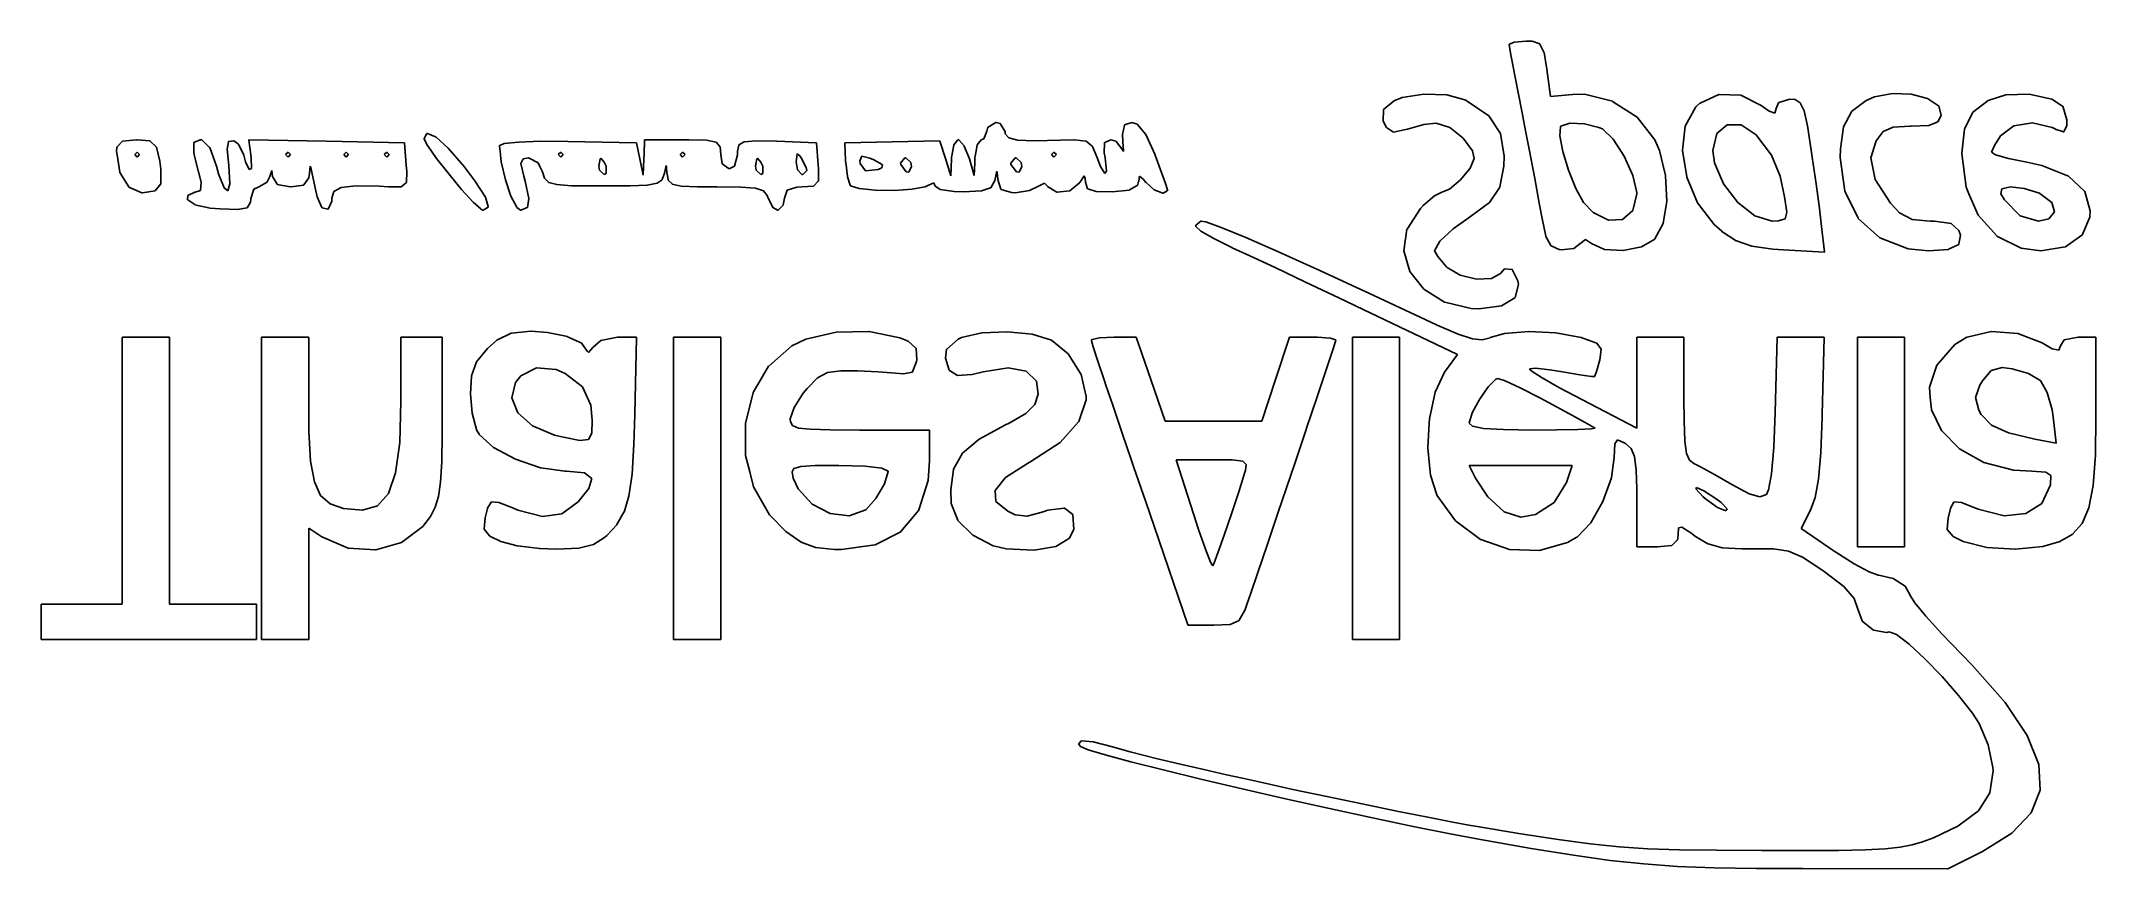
# Model space of a CAD drawing. Extents: x 133.5 to 163.5, y -124.9 to -84.2.
# Drawn here: x 133.51 to 163.49, y -124.94 to -112.87 of the extents above.
import ezdxf

# ---------------------------------------------------------------- set-up
doc = ezdxf.new("R2010")
doc.units = 0
doc.header["$MEASUREMENT"] = 0
doc.layers.add('BLACK', color=7, linetype='CONTINUOUS')

msp = doc.modelspace()

# ---------------------------------------------------------------- linework, layer by layer
at = {"layer": 'BLACK', "linetype": 'CONTINUOUS'}
for p, q in [((154.93, -112.917), (154.93, -112.916)), ((154.93, -112.916), (154.93, -112.916)), ((154.93, -112.916), (154.931, -112.916)), ((154.93, -112.918), (154.93, -112.917)), ((154.93, -112.917), (154.93, -112.917)), ((154.93, -112.917), (154.93, -112.917)), ((154.93, -112.917), (154.93, -112.917)), ((154.93, -112.919), (154.93, -112.918)), ((154.93, -112.918), (154.93, -112.918)), ((154.93, -112.918), (154.93, -112.918)), ((154.93, -112.918), (154.93, -112.918)), ((154.93, -112.92), (154.93, -112.919)), ((154.93, -112.919), (154.93, -112.919)), ((154.93, -112.919), (154.93, -112.919)), ((154.93, -112.919), (154.93, -112.919)), ((154.93, -112.919), (154.93, -112.919)), ((154.945, -113.015), (154.93, -112.92)), ((154.931, -112.916), (154.931, -112.915)), ((154.931, -112.915), (154.931, -112.915)), ((154.931, -112.915), (154.931, -112.915)), ((154.931, -112.915), (154.932, -112.915)), ((154.931, -112.916), (154.931, -112.916)), ((154.931, -112.916), (154.931, -112.916)), ((154.932, -112.915), (154.932, -112.914)), ((154.932, -112.914), (154.932, -112.914)), ((154.932, -112.914), (154.933, -112.914)), ((154.932, -112.915), (154.932, -112.915)), ((154.932, -112.915), (154.932, -112.915)), ((154.933, -112.914), (155.002, -112.883)), ((154.987, -113.243), (154.945, -113.015)), ((154.945, -113.015), (154.945, -113.015)), ((154.945, -113.015), (154.945, -113.015)), ((154.945, -113.015), (154.945, -113.015)), ((155.002, -112.883), (155.002, -112.883)), ((155.002, -112.883), (155.002, -112.883)), ((155.002, -112.883), (155.003, -112.883)), ((155.003, -112.883), (155.003, -112.883)), ((155.003, -112.883), (155.003, -112.883)), ((155.003, -112.883), (155.003, -112.883)), ((155.003, -112.883), (155.004, -112.883)), ((155.004, -112.883), (155.177, -112.869)), ((155.177, -112.869), (155.177, -112.869)), ((155.177, -112.869), (155.178, -112.869)), ((155.178, -112.869), (155.178, -112.869)), ((155.178, -112.869), (155.265, -112.872)), ((155.265, -112.872), (155.266, -112.872)), ((155.266, -112.872), (155.266, -112.872)), ((155.266, -112.872), (155.266, -112.872)), ((155.266, -112.872), (155.266, -112.872)), ((155.266, -112.872), (155.266, -112.872)), ((155.266, -112.872), (155.267, -112.872)), ((155.267, -112.872), (155.267, -112.872)), ((155.267, -112.872), (155.376, -112.911)), ((155.376, -112.911), (155.376, -112.911)), ((155.376, -112.911), (155.377, -112.911)), ((155.377, -112.911), (155.377, -112.911)), ((155.377, -112.911), (155.377, -112.911)), ((155.377, -112.911), (155.377, -112.911)), ((155.377, -112.911), (155.378, -112.911)), ((155.378, -112.911), (155.378, -112.912)), ((155.378, -112.912), (155.378, -112.912)), ((155.378, -112.912), (155.378, -112.912)), ((155.378, -112.912), (155.378, -112.912)), ((155.378, -112.912), (155.379, -112.912)), ((155.379, -112.912), (155.379, -112.912)), ((155.379, -112.912), (155.379, -112.912)), ((155.379, -112.912), (155.379, -112.913)), ((155.379, -112.913), (155.379, -112.913)), ((155.379, -112.913), (155.438, -113.032)), ((155.438, -113.032), (155.438, -113.032)), ((155.438, -113.032), (155.438, -113.033)), ((154.987, -113.244), (154.987, -113.243)), ((155.05, -113.571), (154.987, -113.244)), ((154.987, -113.244), (154.987, -113.244)), ((155.438, -113.033), (155.438, -113.033)), ((155.438, -113.033), (155.438, -113.033)), ((155.438, -113.033), (155.439, -113.033)), ((155.439, -113.033), (155.439, -113.034)), ((155.439, -113.034), (155.439, -113.034)), ((155.439, -113.034), (155.479, -113.278)), ((155.479, -113.278), (155.479, -113.278)), ((155.479, -113.278), (155.479, -113.278)), ((155.479, -113.278), (155.479, -113.278)), ((155.479, -113.278), (155.532, -113.677)), ((155.127, -113.965), (155.05, -113.571)), ((155.05, -113.571), (155.05, -113.571)), ((155.05, -113.571), (155.05, -113.571)), ((153.092, -114.036), (153.094, -113.869)), ((153.094, -113.867), (153.095, -113.866)), ((153.094, -113.868), (153.094, -113.867)), ((153.094, -113.867), (153.094, -113.867)), ((153.094, -113.867), (153.094, -113.867)), ((153.094, -113.867), (153.094, -113.867)), ((153.094, -113.867), (153.094, -113.867)), ((153.094, -113.869), (153.094, -113.868)), ((153.094, -113.868), (153.094, -113.868)), ((153.094, -113.868), (153.094, -113.868)), ((153.094, -113.868), (153.094, -113.868)), ((153.094, -113.869), (153.094, -113.869)), ((153.095, -113.866), (153.095, -113.865)), ((153.095, -113.865), (153.095, -113.865)), ((153.095, -113.865), (153.095, -113.865)), ((153.095, -113.865), (153.096, -113.865)), ((153.095, -113.866), (153.095, -113.866)), ((153.095, -113.866), (153.095, -113.866)), ((153.095, -113.866), (153.095, -113.866)), ((153.096, -113.865), (153.259, -113.735)), ((153.096, -113.865), (153.096, -113.865)), ((153.259, -113.735), (153.259, -113.735)), ((153.259, -113.735), (153.26, -113.735)), ((153.26, -113.735), (153.26, -113.735)), ((153.26, -113.735), (153.26, -113.735)), ((153.26, -113.735), (153.26, -113.735)), ((153.26, -113.735), (153.261, -113.735)), ((153.261, -113.735), (153.368, -113.694)), ((153.261, -113.735), (153.261, -113.735)), ((153.368, -113.694), (153.368, -113.694)), ((153.368, -113.694), (153.369, -113.694)), ((153.369, -113.694), (153.684, -113.643)), ((153.369, -113.694), (153.369, -113.694)), ((153.369, -113.694), (153.369, -113.694)), ((153.369, -113.694), (153.369, -113.694)), ((153.369, -113.694), (153.369, -113.694)), ((153.684, -113.643), (153.684, -113.643)), ((153.684, -113.643), (153.685, -113.643)), ((153.685, -113.643), (153.685, -113.643)), ((153.685, -113.643), (154.019, -113.654)), ((154.019, -113.654), (154.019, -113.654)), ((154.019, -113.654), (154.019, -113.654)), ((154.019, -113.654), (154.019, -113.654)), ((154.019, -113.654), (154.02, -113.654)), ((154.02, -113.654), (154.02, -113.654)), ((154.02, -113.654), (154.02, -113.654)), ((154.02, -113.654), (154.02, -113.654)), ((154.02, -113.654), (154.285, -113.726)), ((154.285, -113.726), (154.285, -113.726)), ((154.285, -113.726), (154.285, -113.726)), ((154.285, -113.726), (154.285, -113.726)), ((154.285, -113.726), (154.286, -113.727)), ((154.286, -113.727), (154.286, -113.727)), ((154.286, -113.727), (154.286, -113.727)), ((154.286, -113.727), (154.286, -113.727)), ((154.286, -113.727), (154.316, -113.743)), ((154.316, -113.743), (154.316, -113.743)), ((154.316, -113.743), (154.317, -113.743)), ((154.317, -113.743), (154.317, -113.743)), ((154.317, -113.743), (154.631, -113.96)), ((155.532, -113.677), (155.854, -113.647)), ((155.854, -113.647), (156.029, -113.645)), ((155.854, -113.647), (155.854, -113.647)), ((155.854, -113.647), (155.854, -113.647)), ((155.854, -113.647), (155.854, -113.647)), ((156.029, -113.645), (156.029, -113.645)), ((156.029, -113.645), (156.029, -113.645)), ((156.029, -113.645), (156.029, -113.645)), ((156.029, -113.645), (156.029, -113.645)), ((156.029, -113.645), (156.03, -113.645)), ((156.03, -113.645), (156.03, -113.645)), ((156.03, -113.645), (156.03, -113.645)), ((156.03, -113.645), (156.438, -113.747)), ((156.438, -113.747), (156.438, -113.747)), ((156.438, -113.747), (156.438, -113.747)), ((156.438, -113.747), (156.438, -113.747)), ((156.438, -113.747), (156.438, -113.747)), ((156.438, -113.747), (156.439, -113.747)), ((156.439, -113.747), (156.439, -113.747)), ((156.439, -113.747), (156.439, -113.748)), ((156.439, -113.748), (156.797, -113.978)), ((157.5, -114.109), (157.654, -113.83)), ((157.654, -113.83), (157.654, -113.829)), ((157.654, -113.829), (157.655, -113.829)), ((157.655, -113.828), (157.714, -113.774)), ((157.655, -113.829), (157.655, -113.828)), ((157.655, -113.828), (157.655, -113.828)), ((157.655, -113.829), (157.655, -113.829)), ((157.655, -113.829), (157.655, -113.829)), ((157.655, -113.829), (157.655, -113.829)), ((157.714, -113.774), (157.715, -113.773)), ((157.714, -113.774), (157.714, -113.774)), ((157.714, -113.774), (157.714, -113.774)), ((157.715, -113.773), (157.991, -113.647)), ((157.715, -113.773), (157.715, -113.773)), ((157.715, -113.773), (157.715, -113.773)), ((157.715, -113.773), (157.715, -113.773)), ((157.715, -113.773), (157.715, -113.773)), ((157.991, -113.647), (157.991, -113.647)), ((157.991, -113.647), (157.991, -113.647)), ((157.991, -113.647), (157.991, -113.647)), ((157.991, -113.647), (157.991, -113.647)), ((157.991, -113.647), (157.992, -113.647)), ((157.992, -113.647), (157.992, -113.647)), ((157.992, -113.647), (157.992, -113.647)), ((157.992, -113.647), (157.992, -113.647)), ((157.992, -113.647), (157.993, -113.647)), ((157.993, -113.647), (157.993, -113.647)), ((157.993, -113.647), (158.306, -113.658)), ((157.993, -113.647), (157.993, -113.647)), ((158.306, -113.658), (158.306, -113.658)), ((158.306, -113.658), (158.306, -113.658)), ((158.306, -113.658), (158.306, -113.658)), ((158.306, -113.658), (158.307, -113.658)), ((158.307, -113.658), (158.307, -113.658)), ((158.307, -113.658), (158.307, -113.658)), ((158.307, -113.658), (158.307, -113.658)), ((158.307, -113.658), (158.308, -113.658)), ((158.308, -113.658), (158.308, -113.658)), ((158.308, -113.658), (158.308, -113.658)), ((158.308, -113.658), (158.308, -113.658)), ((158.308, -113.658), (158.608, -113.807)), ((158.608, -113.807), (158.609, -113.807)), ((158.609, -113.807), (158.609, -113.807)), ((158.609, -113.807), (158.609, -113.807)), ((158.609, -113.807), (158.722, -113.891)), ((158.722, -113.891), (158.804, -113.921)), ((158.804, -113.921), (158.825, -113.852)), ((158.825, -113.852), (158.86, -113.768)), ((158.825, -113.852), (158.825, -113.852)), ((158.825, -113.852), (158.825, -113.852)), ((158.825, -113.852), (158.825, -113.852)), ((158.86, -113.768), (158.86, -113.767)), ((158.86, -113.767), (158.86, -113.767)), ((158.86, -113.767), (158.861, -113.767)), ((158.86, -113.768), (158.86, -113.768)), ((158.861, -113.767), (158.861, -113.766)), ((158.861, -113.766), (158.861, -113.766)), ((158.861, -113.766), (158.861, -113.766)), ((158.861, -113.766), (158.862, -113.766)), ((158.861, -113.767), (158.861, -113.767)), ((158.861, -113.767), (158.861, -113.767)), ((158.862, -113.766), (158.862, -113.765)), ((158.862, -113.765), (158.862, -113.765)), ((158.862, -113.765), (158.863, -113.765)), ((158.862, -113.766), (158.862, -113.766)), ((158.862, -113.766), (158.862, -113.766)), ((158.863, -113.765), (159.024, -113.716)), ((158.863, -113.765), (158.863, -113.765)), ((158.863, -113.765), (158.863, -113.765)), ((158.863, -113.765), (158.863, -113.765)), ((158.863, -113.765), (158.863, -113.765)), ((159.024, -113.716), (159.024, -113.716)), ((159.024, -113.716), (159.025, -113.716)), ((159.025, -113.716), (159.025, -113.716)), ((159.025, -113.716), (159.025, -113.716)), ((159.025, -113.716), (159.025, -113.716)), ((159.025, -113.716), (159.026, -113.716)), ((159.026, -113.716), (159.026, -113.716)), ((159.026, -113.716), (159.101, -113.722)), ((159.101, -113.722), (159.101, -113.722)), ((159.101, -113.722), (159.101, -113.722)), ((159.101, -113.722), (159.102, -113.722)), ((159.102, -113.722), (159.102, -113.722)), ((159.102, -113.722), (159.102, -113.722)), ((159.102, -113.722), (159.102, -113.722)), ((159.102, -113.722), (159.103, -113.722)), ((159.103, -113.722), (159.103, -113.722)), ((159.103, -113.722), (159.103, -113.723)), ((159.103, -113.723), (159.103, -113.723)), ((159.103, -113.723), (159.103, -113.723)), ((159.103, -113.723), (159.176, -113.767)), ((159.176, -113.767), (159.176, -113.768)), ((159.176, -113.768), (159.177, -113.768)), ((159.177, -113.768), (159.177, -113.768)), ((159.177, -113.768), (159.177, -113.768)), ((159.177, -113.768), (159.177, -113.768)), ((159.177, -113.768), (159.177, -113.768)), ((159.177, -113.768), (159.178, -113.769)), ((159.178, -113.769), (159.178, -113.769)), ((159.178, -113.769), (159.178, -113.769)), ((159.178, -113.769), (159.178, -113.769)), ((159.178, -113.769), (159.178, -113.77)), ((159.178, -113.77), (159.232, -113.885)), ((159.232, -113.885), (159.232, -113.885)), ((159.232, -113.885), (159.232, -113.886)), ((159.232, -113.886), (159.232, -113.886)), ((159.232, -113.886), (159.232, -113.886)), ((159.232, -113.886), (159.233, -113.886)), ((159.233, -113.886), (159.233, -113.886)), ((159.233, -113.886), (159.233, -113.886)), ((159.233, -113.886), (159.281, -114.106)), ((159.808, -114.118), (159.926, -113.9)), ((159.926, -113.899), (159.927, -113.898)), ((159.926, -113.9), (159.926, -113.899)), ((159.926, -113.899), (159.926, -113.899)), ((159.926, -113.899), (159.926, -113.899)), ((159.926, -113.899), (159.926, -113.899)), ((159.926, -113.9), (159.926, -113.9)), ((159.926, -113.9), (159.926, -113.9)), ((159.926, -113.9), (159.926, -113.9)), ((159.927, -113.898), (160.139, -113.734)), ((159.927, -113.898), (159.927, -113.898)), ((159.927, -113.898), (159.927, -113.898)), ((159.927, -113.898), (159.927, -113.898)), ((160.139, -113.734), (160.139, -113.734)), ((160.139, -113.734), (160.139, -113.734)), ((160.139, -113.734), (160.139, -113.734)), ((160.139, -113.734), (160.139, -113.734)), ((160.139, -113.734), (160.139, -113.734)), ((160.139, -113.734), (160.14, -113.734)), ((160.14, -113.734), (160.259, -113.681)), ((160.14, -113.734), (160.14, -113.734)), ((160.259, -113.681), (160.259, -113.681)), ((160.259, -113.681), (160.259, -113.681)), ((160.259, -113.681), (160.259, -113.681)), ((160.259, -113.681), (160.259, -113.681)), ((160.259, -113.681), (160.26, -113.681)), ((160.26, -113.681), (160.522, -113.632)), ((160.26, -113.681), (160.26, -113.681)), ((160.26, -113.681), (160.26, -113.681)), ((160.522, -113.632), (160.522, -113.632)), ((160.522, -113.632), (160.522, -113.632)), ((160.522, -113.632), (160.522, -113.632)), ((160.522, -113.632), (160.522, -113.632)), ((160.522, -113.632), (160.523, -113.632)), ((160.523, -113.632), (160.523, -113.632)), ((160.523, -113.632), (160.795, -113.644)), ((160.523, -113.632), (160.523, -113.632)), ((160.795, -113.644), (160.796, -113.644)), ((160.796, -113.644), (160.796, -113.644)), ((160.796, -113.644), (160.796, -113.644)), ((160.796, -113.644), (160.796, -113.644)), ((160.796, -113.644), (160.796, -113.644)), ((160.796, -113.644), (160.796, -113.644)), ((160.796, -113.644), (160.796, -113.644)), ((160.796, -113.644), (161.035, -113.706)), ((161.035, -113.706), (161.035, -113.706)), ((161.035, -113.706), (161.035, -113.707)), ((161.035, -113.707), (161.035, -113.707)), ((161.035, -113.707), (161.036, -113.707)), ((161.036, -113.707), (161.036, -113.707)), ((161.036, -113.707), (161.036, -113.707)), ((161.036, -113.707), (161.036, -113.707)), ((161.036, -113.707), (161.196, -113.812)), ((161.196, -113.812), (161.196, -113.812)), ((161.196, -113.812), (161.196, -113.812)), ((161.196, -113.812), (161.197, -113.812)), ((161.197, -113.812), (161.197, -113.812)), ((161.197, -113.812), (161.197, -113.812)), ((161.197, -113.812), (161.197, -113.813)), ((161.197, -113.813), (161.197, -113.813)), ((161.197, -113.813), (161.197, -113.813)), ((161.197, -113.813), (161.197, -113.813)), ((161.197, -113.813), (161.198, -113.813)), ((161.198, -113.813), (161.198, -113.814)), ((161.198, -113.814), (161.198, -113.814)), ((161.198, -113.814), (161.198, -113.814)), ((161.198, -113.814), (161.198, -113.814)), ((161.198, -113.814), (161.198, -113.815)), ((161.198, -113.815), (161.235, -113.953)), ((161.573, -114.153), (161.691, -113.914)), ((161.691, -113.914), (161.691, -113.913)), ((161.691, -113.913), (161.692, -113.913)), ((161.691, -113.914), (161.691, -113.914)), ((161.691, -113.914), (161.691, -113.914)), ((161.691, -113.914), (161.691, -113.914)), ((161.692, -113.912), (161.917, -113.734)), ((161.692, -113.913), (161.692, -113.912)), ((161.692, -113.912), (161.692, -113.912)), ((161.692, -113.912), (161.692, -113.912)), ((161.692, -113.913), (161.692, -113.913)), ((161.692, -113.913), (161.692, -113.913)), ((161.692, -113.913), (161.692, -113.913)), ((161.917, -113.734), (161.917, -113.734)), ((161.917, -113.734), (161.917, -113.734)), ((161.917, -113.734), (161.917, -113.734)), ((161.917, -113.734), (161.917, -113.734)), ((161.917, -113.734), (161.917, -113.734)), ((161.917, -113.734), (161.918, -113.734)), ((161.918, -113.733), (162.176, -113.652)), ((161.918, -113.734), (161.918, -113.733)), ((162.176, -113.652), (162.176, -113.652)), ((162.176, -113.652), (162.176, -113.652)), ((162.176, -113.652), (162.176, -113.652)), ((162.176, -113.652), (162.177, -113.652)), ((162.177, -113.652), (162.518, -113.643)), ((162.177, -113.652), (162.177, -113.652)), ((162.177, -113.652), (162.177, -113.652)), ((162.177, -113.652), (162.177, -113.652)), ((162.518, -113.643), (162.518, -113.643)), ((162.518, -113.643), (162.518, -113.643)), ((162.518, -113.643), (162.519, -113.643)), ((162.518, -113.643), (162.518, -113.643)), ((162.518, -113.643), (162.518, -113.643)), ((162.519, -113.643), (162.519, -113.643)), ((162.519, -113.643), (162.519, -113.643)), ((162.519, -113.643), (162.847, -113.714)), ((162.847, -113.714), (162.847, -113.714)), ((162.847, -113.714), (162.847, -113.714)), ((162.847, -113.714), (162.847, -113.714)), ((162.847, -113.714), (162.847, -113.714)), ((162.847, -113.714), (162.848, -113.714)), ((162.848, -113.714), (162.848, -113.714)), ((162.848, -113.714), (162.848, -113.714)), ((162.848, -113.714), (163.006, -113.817)), ((163.006, -113.817), (163.006, -113.817)), ((163.006, -113.817), (163.006, -113.817)), ((163.006, -113.817), (163.007, -113.817)), ((163.007, -113.817), (163.007, -113.817)), ((163.007, -113.817), (163.007, -113.817)), ((163.007, -113.817), (163.007, -113.818)), ((163.007, -113.818), (163.007, -113.818)), ((163.007, -113.818), (163.007, -113.818)), ((163.007, -113.818), (163.008, -113.818)), ((163.008, -113.818), (163.008, -113.818)), ((163.008, -113.818), (163.008, -113.819)), ((163.008, -113.819), (163.008, -113.819)), ((163.008, -113.819), (163.008, -113.819)), ((163.008, -113.819), (163.008, -113.819)), ((163.008, -113.819), (163.008, -113.819)), ((163.008, -113.819), (163.067, -114.016)), ((139.098, -114.29), (139.139, -114.219)), ((139.139, -114.219), (139.139, -114.218)), ((139.139, -114.218), (139.139, -114.218)), ((139.139, -114.218), (139.14, -114.218)), ((139.139, -114.219), (139.139, -114.219)), ((139.139, -114.219), (139.139, -114.219)), ((139.139, -114.219), (139.139, -114.219)), ((139.139, -114.219), (139.139, -114.219)), ((139.139, -114.219), (139.139, -114.219)), ((139.14, -114.218), (139.14, -114.218)), ((139.14, -114.218), (139.14, -114.218)), ((139.14, -114.218), (139.14, -114.218)), ((139.14, -114.218), (139.141, -114.218)), ((139.141, -114.218), (139.141, -114.217)), ((139.141, -114.217), (139.141, -114.217)), ((139.141, -114.217), (139.141, -114.217)), ((139.141, -114.217), (139.141, -114.217)), ((139.141, -114.217), (139.142, -114.217)), ((139.142, -114.217), (139.142, -114.217)), ((139.142, -114.217), (139.142, -114.217)), ((139.142, -114.217), (139.142, -114.217)), ((139.142, -114.217), (139.143, -114.217)), ((139.143, -114.217), (139.144, -114.217)), ((139.143, -114.217), (139.143, -114.217)), ((139.143, -114.217), (139.143, -114.217)), ((139.143, -114.217), (139.143, -114.217)), ((139.144, -114.217), (139.144, -114.217)), ((139.144, -114.217), (139.144, -114.217)), ((139.144, -114.217), (139.144, -114.217)), ((139.144, -114.217), (139.145, -114.217)), ((139.145, -114.217), (139.145, -114.217)), ((139.145, -114.217), (139.145, -114.217)), ((139.145, -114.217), (139.266, -114.266)), ((147.265, -114.295), (147.31, -114.185)), ((147.31, -114.185), (147.325, -114.126)), ((147.325, -114.125), (147.325, -114.124)), ((147.325, -114.124), (147.325, -114.124)), ((147.325, -114.124), (147.325, -114.124)), ((147.325, -114.124), (147.325, -114.124)), ((147.325, -114.124), (147.326, -114.124)), ((147.325, -114.126), (147.325, -114.125)), ((147.325, -114.125), (147.325, -114.125)), ((147.325, -114.125), (147.325, -114.125)), ((147.325, -114.125), (147.325, -114.125)), ((147.325, -114.126), (147.325, -114.126)), ((147.326, -114.124), (147.326, -114.123)), ((147.326, -114.123), (147.326, -114.123)), ((147.326, -114.123), (147.326, -114.123)), ((147.326, -114.123), (147.327, -114.123)), ((147.327, -114.123), (147.439, -114.055)), ((147.327, -114.123), (147.327, -114.123)), ((147.439, -114.055), (147.439, -114.055)), ((147.439, -114.055), (147.44, -114.055)), ((147.44, -114.055), (147.441, -114.054)), ((147.44, -114.055), (147.44, -114.055)), ((147.44, -114.055), (147.44, -114.055)), ((147.44, -114.055), (147.44, -114.055)), ((147.441, -114.054), (147.441, -114.054)), ((147.441, -114.054), (147.441, -114.054)), ((147.441, -114.054), (147.441, -114.054)), ((147.441, -114.054), (147.442, -114.054)), ((147.442, -114.054), (147.442, -114.054)), ((147.442, -114.054), (147.442, -114.054)), ((147.442, -114.054), (147.442, -114.054)), ((147.442, -114.054), (147.442, -114.054)), ((147.442, -114.054), (147.443, -114.054)), ((147.443, -114.054), (147.502, -114.069)), ((147.502, -114.069), (147.502, -114.069)), ((147.502, -114.069), (147.503, -114.069)), ((147.503, -114.069), (147.503, -114.07)), ((147.503, -114.07), (147.503, -114.07)), ((147.503, -114.07), (147.503, -114.07)), ((147.503, -114.07), (147.504, -114.07)), ((147.504, -114.07), (147.504, -114.07)), ((147.504, -114.07), (147.504, -114.07)), ((147.504, -114.07), (147.504, -114.07)), ((147.504, -114.07), (147.504, -114.07)), ((147.504, -114.07), (147.505, -114.071)), ((147.505, -114.071), (147.505, -114.071)), ((147.505, -114.071), (147.505, -114.071)), ((147.505, -114.071), (147.505, -114.071)), ((147.505, -114.071), (147.505, -114.072)), ((147.505, -114.072), (147.573, -114.184)), ((147.573, -114.184), (147.573, -114.184)), ((147.573, -114.184), (147.573, -114.184)), ((147.573, -114.184), (147.573, -114.184)), ((147.573, -114.184), (147.573, -114.184)), ((147.573, -114.184), (147.573, -114.185)), ((147.573, -114.185), (147.573, -114.185)), ((147.573, -114.185), (147.573, -114.185)), ((147.573, -114.185), (147.574, -114.185)), ((147.574, -114.185), (147.574, -114.186)), ((147.574, -114.186), (147.574, -114.186)), ((147.574, -114.186), (147.574, -114.186)), ((147.574, -114.186), (147.577, -114.221)), ((147.577, -114.221), (147.627, -114.28)), ((149.288, -114.231), (149.316, -114.094)), ((149.288, -114.232), (149.288, -114.231)), ((149.288, -114.231), (149.288, -114.231)), ((149.288, -114.231), (149.288, -114.231)), ((149.288, -114.231), (149.288, -114.231)), ((149.316, -114.094), (149.316, -114.093)), ((149.316, -114.093), (149.316, -114.093)), ((149.316, -114.093), (149.316, -114.093)), ((149.316, -114.093), (149.317, -114.093)), ((149.316, -114.094), (149.316, -114.094)), ((149.316, -114.094), (149.316, -114.094)), ((149.316, -114.094), (149.316, -114.094)), ((149.316, -114.094), (149.316, -114.094)), ((149.317, -114.092), (149.318, -114.091)), ((149.317, -114.093), (149.317, -114.092)), ((149.317, -114.092), (149.317, -114.092)), ((149.317, -114.092), (149.317, -114.092)), ((149.317, -114.092), (149.317, -114.092)), ((149.317, -114.092), (149.317, -114.092)), ((149.317, -114.092), (149.317, -114.092)), ((149.318, -114.091), (149.318, -114.091)), ((149.318, -114.091), (149.318, -114.091)), ((149.318, -114.091), (149.318, -114.091)), ((149.318, -114.091), (149.318, -114.091)), ((149.318, -114.091), (149.319, -114.091)), ((149.319, -114.091), (149.423, -114.055)), ((149.319, -114.091), (149.319, -114.091)), ((149.319, -114.091), (149.319, -114.091)), ((149.319, -114.091), (149.319, -114.091)), ((149.423, -114.055), (149.423, -114.055)), ((149.423, -114.055), (149.423, -114.055)), ((149.423, -114.055), (149.424, -114.055)), ((149.424, -114.055), (149.424, -114.054)), ((149.424, -114.054), (149.424, -114.054)), ((149.424, -114.054), (149.424, -114.054)), ((149.424, -114.054), (149.425, -114.054)), ((149.425, -114.054), (149.425, -114.054)), ((149.425, -114.054), (149.425, -114.054)), ((149.425, -114.054), (149.425, -114.054)), ((149.425, -114.054), (149.425, -114.054)), ((149.425, -114.054), (149.426, -114.054)), ((149.426, -114.054), (149.426, -114.055)), ((149.426, -114.055), (149.426, -114.055)), ((149.426, -114.055), (149.426, -114.055)), ((149.426, -114.055), (149.501, -114.079)), ((149.501, -114.079), (149.501, -114.079)), ((149.501, -114.079), (149.501, -114.079)), ((149.501, -114.079), (149.502, -114.079)), ((149.502, -114.079), (149.502, -114.079)), ((149.502, -114.079), (149.502, -114.079)), ((149.502, -114.079), (149.502, -114.079)), ((149.502, -114.079), (149.502, -114.079)), ((149.502, -114.079), (149.503, -114.079)), ((149.503, -114.079), (149.503, -114.08)), ((149.503, -114.08), (149.503, -114.08)), ((149.503, -114.08), (149.503, -114.08)), ((149.503, -114.08), (149.626, -114.229)), ((149.626, -114.229), (149.626, -114.229)), ((149.626, -114.229), (149.627, -114.229)), ((149.627, -114.229), (149.627, -114.23)), ((149.627, -114.23), (149.627, -114.23)), ((149.627, -114.23), (149.627, -114.23)), ((149.627, -114.23), (149.627, -114.23)), ((149.627, -114.23), (149.627, -114.23)), ((149.627, -114.23), (149.763, -114.53)), ((153.092, -114.037), (153.092, -114.036)), ((153.092, -114.036), (153.092, -114.036)), ((153.092, -114.036), (153.092, -114.036)), ((153.092, -114.036), (153.092, -114.036)), ((153.092, -114.036), (153.092, -114.036)), ((153.092, -114.038), (153.092, -114.037)), ((153.092, -114.037), (153.092, -114.037)), ((153.092, -114.037), (153.092, -114.037)), ((153.092, -114.037), (153.092, -114.037)), ((153.139, -114.128), (153.092, -114.038)), ((153.092, -114.038), (153.092, -114.038)), ((153.092, -114.038), (153.092, -114.038)), ((153.14, -114.129), (153.139, -114.128)), ((153.14, -114.13), (153.14, -114.129)), ((153.14, -114.129), (153.14, -114.129)), ((153.14, -114.129), (153.14, -114.129)), ((153.14, -114.129), (153.14, -114.129)), ((153.14, -114.129), (153.14, -114.129)), ((153.141, -114.13), (153.14, -114.13)), ((153.14, -114.13), (153.14, -114.13)), ((153.24, -114.196), (153.141, -114.13)), ((153.141, -114.13), (153.141, -114.13)), ((153.141, -114.13), (153.141, -114.13)), ((153.141, -114.13), (153.141, -114.13)), ((153.241, -114.197), (153.24, -114.196)), ((153.24, -114.196), (153.24, -114.196)), ((153.24, -114.196), (153.24, -114.196)), ((153.24, -114.196), (153.24, -114.196)), ((153.24, -114.196), (153.24, -114.196)), ((153.242, -114.197), (153.241, -114.197)), ((153.241, -114.197), (153.241, -114.197)), ((153.241, -114.197), (153.241, -114.197)), ((153.241, -114.197), (153.241, -114.197)), ((153.243, -114.197), (153.242, -114.197)), ((153.242, -114.197), (153.242, -114.197)), ((153.242, -114.197), (153.242, -114.197)), ((153.242, -114.197), (153.242, -114.197)), ((153.424, -114.16), (153.243, -114.197)), ((153.243, -114.197), (153.243, -114.197)), ((153.243, -114.197), (153.243, -114.197)), ((153.446, -114.152), (153.424, -114.16)), ((153.424, -114.16), (153.424, -114.16)), ((153.424, -114.16), (153.424, -114.16)), ((153.424, -114.16), (153.424, -114.16)), ((153.687, -114.086), (153.446, -114.152)), ((153.867, -114.064), (153.687, -114.086)), ((154.062, -114.128), (153.867, -114.064)), ((154.259, -114.283), (154.062, -114.128)), ((154.631, -113.96), (154.631, -113.96)), ((154.631, -113.96), (154.631, -113.96)), ((154.631, -113.96), (154.631, -113.96)), ((154.631, -113.96), (154.632, -113.96)), ((154.632, -113.96), (154.632, -113.96)), ((154.632, -113.96), (154.632, -113.961)), ((154.632, -113.961), (154.632, -113.961)), ((154.632, -113.961), (154.803, -114.215)), ((154.803, -114.215), (154.803, -114.215)), ((154.803, -114.215), (154.803, -114.215)), ((154.803, -114.215), (154.803, -114.216)), ((154.803, -114.216), (154.803, -114.216)), ((154.803, -114.216), (154.803, -114.216)), ((154.803, -114.216), (154.803, -114.216)), ((154.803, -114.216), (154.803, -114.216)), ((154.803, -114.216), (154.803, -114.217)), ((154.803, -114.217), (154.803, -114.217)), ((154.803, -114.217), (154.803, -114.217)), ((154.803, -114.217), (154.803, -114.217)), ((154.803, -114.217), (154.855, -114.545)), ((155.134, -113.999), (155.127, -113.965)), ((155.127, -113.965), (155.127, -113.965)), ((155.127, -113.965), (155.127, -113.965)), ((155.183, -114.25), (155.134, -113.999)), ((155.134, -113.999), (155.134, -113.999)), ((155.679, -114.114), (155.668, -114.249)), ((155.684, -114.108), (155.679, -114.114)), ((155.816, -114.067), (155.684, -114.108)), ((156.028, -114.076), (155.816, -114.067)), ((156.24, -114.128), (156.028, -114.076)), ((156.292, -114.151), (156.24, -114.128)), ((156.449, -114.3), (156.292, -114.151)), ((156.797, -113.978), (156.797, -113.978)), ((156.797, -113.978), (156.797, -113.978)), ((156.797, -113.978), (156.797, -113.978)), ((156.797, -113.978), (156.797, -113.978)), ((156.797, -113.978), (156.797, -113.978)), ((156.797, -113.978), (156.798, -113.978)), ((156.798, -113.978), (156.798, -113.979)), ((156.798, -113.979), (157.054, -114.308)), ((157.458, -114.462), (157.499, -114.111)), ((157.499, -114.111), (157.499, -114.11)), ((157.499, -114.11), (157.5, -114.11)), ((157.5, -114.11), (157.5, -114.109)), ((157.5, -114.109), (157.5, -114.109)), ((157.5, -114.11), (157.5, -114.11)), ((157.5, -114.11), (157.5, -114.11)), ((157.5, -114.11), (157.5, -114.11)), ((157.962, -114.217), (157.903, -114.463)), ((158.111, -114.09), (157.962, -114.217)), ((158.313, -114.092), (158.111, -114.09)), ((158.532, -114.238), (158.313, -114.092)), ((159.281, -114.106), (159.281, -114.106)), ((159.281, -114.106), (159.281, -114.106)), ((159.281, -114.106), (159.281, -114.106)), ((159.281, -114.106), (159.338, -114.461)), ((159.762, -114.44), (159.807, -114.12)), ((159.807, -114.12), (159.807, -114.119)), ((159.807, -114.119), (159.808, -114.119)), ((159.807, -114.12), (159.807, -114.12)), ((159.808, -114.119), (159.808, -114.118)), ((159.808, -114.118), (159.808, -114.118)), ((159.808, -114.119), (159.808, -114.119)), ((159.808, -114.119), (159.808, -114.119)), ((160.389, -114.186), (160.286, -114.322)), ((160.533, -114.125), (160.389, -114.186)), ((160.782, -114.111), (160.533, -114.125)), ((160.797, -114.112), (160.782, -114.111)), ((161.051, -114.1), (160.797, -114.112)), ((160.797, -114.112), (160.797, -114.112)), ((160.797, -114.112), (160.797, -114.112)), ((160.797, -114.112), (160.797, -114.112)), ((161.052, -114.1), (161.051, -114.1)), ((161.051, -114.1), (161.051, -114.1)), ((161.051, -114.1), (161.051, -114.1)), ((161.183, -114.048), (161.052, -114.1)), ((161.052, -114.1), (161.052, -114.1)), ((161.052, -114.1), (161.052, -114.1)), ((161.052, -114.1), (161.052, -114.1)), ((161.052, -114.1), (161.052, -114.1)), ((161.184, -114.047), (161.183, -114.048)), ((161.185, -114.047), (161.184, -114.047)), ((161.184, -114.047), (161.184, -114.047)), ((161.184, -114.047), (161.184, -114.047)), ((161.184, -114.047), (161.184, -114.047)), ((161.184, -114.047), (161.184, -114.047)), ((161.186, -114.046), (161.185, -114.046)), ((161.185, -114.046), (161.185, -114.046)), ((161.185, -114.046), (161.185, -114.046)), ((161.185, -114.046), (161.185, -114.047)), ((161.185, -114.047), (161.185, -114.047)), ((161.185, -114.047), (161.185, -114.047)), ((161.234, -113.956), (161.186, -114.045)), ((161.186, -114.045), (161.186, -114.045)), ((161.186, -114.045), (161.186, -114.046)), ((161.186, -114.046), (161.186, -114.046)), ((161.235, -113.956), (161.234, -113.956)), ((161.235, -113.953), (161.235, -113.953)), ((161.235, -113.953), (161.235, -113.953)), ((161.235, -113.953), (161.235, -113.953)), ((161.235, -113.953), (161.235, -113.953)), ((161.235, -113.953), (161.235, -113.954)), ((161.235, -113.954), (161.235, -113.954)), ((161.235, -113.954), (161.235, -113.954)), ((161.235, -113.954), (161.235, -113.954)), ((161.235, -113.954), (161.235, -113.955)), ((161.235, -113.955), (161.235, -113.955)), ((161.235, -113.955), (161.235, -113.955)), ((161.235, -113.955), (161.235, -113.955)), ((161.235, -113.955), (161.235, -113.955)), ((161.235, -113.955), (161.235, -113.956)), ((161.536, -114.504), (161.572, -114.155)), ((161.572, -114.155), (161.572, -114.155)), ((161.572, -114.155), (161.573, -114.155)), ((161.573, -114.154), (161.573, -114.153)), ((161.573, -114.155), (161.573, -114.154)), ((161.573, -114.154), (161.573, -114.154)), ((161.573, -114.154), (161.573, -114.154)), ((161.573, -114.154), (161.573, -114.154)), ((162.292, -114.106), (162.098, -114.251)), ((162.564, -114.063), (162.292, -114.106)), ((162.853, -114.13), (162.564, -114.063)), ((162.897, -114.151), (162.853, -114.13)), ((162.897, -114.152), (162.897, -114.151)), ((163.017, -114.193), (162.897, -114.152)), ((162.897, -114.152), (162.897, -114.152)), ((162.897, -114.152), (162.897, -114.152)), ((163.018, -114.193), (163.017, -114.193)), ((163.017, -114.193), (163.017, -114.193)), ((163.017, -114.193), (163.017, -114.193)), ((163.019, -114.193), (163.018, -114.193)), ((163.018, -114.193), (163.018, -114.193)), ((163.018, -114.193), (163.018, -114.193)), ((163.018, -114.193), (163.018, -114.193)), ((163.02, -114.193), (163.019, -114.193)), ((163.019, -114.193), (163.019, -114.193)), ((163.019, -114.193), (163.019, -114.193)), ((163.019, -114.193), (163.019, -114.193)), ((163.021, -114.193), (163.02, -114.193)), ((163.02, -114.193), (163.02, -114.193)), ((163.02, -114.193), (163.02, -114.193)), ((163.02, -114.193), (163.02, -114.193)), ((163.022, -114.192), (163.021, -114.193)), ((163.021, -114.193), (163.021, -114.193)), ((163.021, -114.193), (163.021, -114.193)), ((163.021, -114.193), (163.021, -114.193)), ((163.021, -114.193), (163.021, -114.193)), ((163.023, -114.192), (163.022, -114.192)), ((163.022, -114.192), (163.022, -114.192)), ((163.022, -114.192), (163.022, -114.192)), ((163.022, -114.192), (163.022, -114.192)), ((163.064, -114.11), (163.023, -114.191)), ((163.023, -114.191), (163.023, -114.191)), ((163.023, -114.191), (163.023, -114.191)), ((163.023, -114.191), (163.023, -114.191)), ((163.023, -114.191), (163.023, -114.191)), ((163.023, -114.191), (163.023, -114.192)), ((163.023, -114.192), (163.023, -114.192)), ((163.023, -114.192), (163.023, -114.192)), ((163.065, -114.108), (163.064, -114.109)), ((163.064, -114.109), (163.064, -114.109)), ((163.064, -114.109), (163.064, -114.109)), ((163.064, -114.109), (163.064, -114.109)), ((163.064, -114.109), (163.064, -114.109)), ((163.064, -114.109), (163.064, -114.11)), ((163.064, -114.11), (163.064, -114.11)), ((163.068, -114.018), (163.065, -114.107)), ((163.065, -114.107), (163.065, -114.108)), ((163.065, -114.108), (163.065, -114.108)), ((163.065, -114.108), (163.065, -114.108)), ((163.065, -114.108), (163.065, -114.108)), ((163.067, -114.016), (163.067, -114.017)), ((163.067, -114.017), (163.068, -114.017)), ((163.068, -114.017), (163.068, -114.017)), ((163.068, -114.017), (163.068, -114.017)), ((163.068, -114.017), (163.068, -114.017)), ((163.068, -114.017), (163.068, -114.018)), ((163.068, -114.018), (163.068, -114.018)), ((134.61, -114.477), (134.616, -114.414)), ((134.61, -114.478), (134.61, -114.477)), ((134.61, -114.477), (134.61, -114.477)), ((134.61, -114.477), (134.61, -114.477)), ((134.61, -114.477), (134.61, -114.477)), ((134.617, -114.526), (134.61, -114.478)), ((134.61, -114.478), (134.61, -114.478)), ((134.61, -114.478), (134.61, -114.478)), ((134.61, -114.478), (134.61, -114.478)), ((134.616, -114.414), (134.616, -114.414)), ((134.616, -114.414), (134.616, -114.414)), ((134.616, -114.414), (134.616, -114.414)), ((134.616, -114.414), (134.617, -114.414)), ((134.617, -114.413), (134.617, -114.412)), ((134.617, -114.412), (134.617, -114.412)), ((134.617, -114.412), (134.617, -114.412)), ((134.617, -114.412), (134.618, -114.412)), ((134.617, -114.414), (134.617, -114.413)), ((134.617, -114.413), (134.617, -114.413)), ((134.617, -114.413), (134.617, -114.413)), ((134.617, -114.413), (134.617, -114.413)), ((134.617, -114.413), (134.617, -114.413)), ((134.658, -114.783), (134.617, -114.526)), ((134.617, -114.526), (134.617, -114.526)), ((134.617, -114.526), (134.617, -114.526)), ((134.618, -114.412), (134.696, -114.331)), ((134.618, -114.412), (134.618, -114.412)), ((134.618, -114.412), (134.618, -114.412)), ((134.696, -114.331), (134.697, -114.33)), ((134.696, -114.331), (134.696, -114.331)), ((134.696, -114.331), (134.696, -114.331)), ((134.696, -114.331), (134.696, -114.331)), ((134.696, -114.331), (134.696, -114.331)), ((134.697, -114.33), (134.697, -114.33)), ((134.697, -114.33), (134.697, -114.33)), ((134.697, -114.33), (134.697, -114.33)), ((134.697, -114.33), (134.697, -114.33)), ((134.697, -114.33), (134.698, -114.33)), ((134.698, -114.33), (134.698, -114.33)), ((134.698, -114.33), (134.698, -114.33)), ((134.698, -114.33), (134.698, -114.33)), ((134.698, -114.33), (134.699, -114.33)), ((134.699, -114.33), (134.899, -114.308)), ((134.699, -114.33), (134.699, -114.33)), ((134.911, -114.49), (134.876, -114.525)), ((134.876, -114.525), (134.911, -114.56)), ((134.899, -114.308), (134.899, -114.308)), ((134.899, -114.308), (134.9, -114.308)), ((134.9, -114.308), (134.9, -114.308)), ((134.9, -114.308), (134.911, -114.308)), ((134.911, -114.308), (134.911, -114.308)), ((134.911, -114.308), (134.911, -114.308)), ((134.911, -114.308), (134.912, -114.308)), ((134.946, -114.525), (134.911, -114.49)), ((134.911, -114.56), (134.946, -114.525)), ((134.912, -114.308), (135.098, -114.326)), ((135.098, -114.326), (135.098, -114.327)), ((135.098, -114.327), (135.098, -114.327)), ((135.098, -114.327), (135.098, -114.327)), ((135.098, -114.327), (135.098, -114.327)), ((135.098, -114.327), (135.099, -114.327)), ((135.099, -114.327), (135.099, -114.327)), ((135.099, -114.327), (135.099, -114.327)), ((135.099, -114.327), (135.099, -114.327)), ((135.099, -114.327), (135.1, -114.327)), ((135.1, -114.327), (135.1, -114.327)), ((135.1, -114.327), (135.1, -114.327)), ((135.1, -114.327), (135.1, -114.327)), ((135.1, -114.327), (135.1, -114.328)), ((135.1, -114.328), (135.1, -114.328)), ((135.1, -114.328), (135.101, -114.328)), ((135.101, -114.328), (135.191, -114.414)), ((135.191, -114.414), (135.191, -114.414)), ((135.191, -114.414), (135.191, -114.414)), ((135.191, -114.414), (135.191, -114.414)), ((135.191, -114.414), (135.191, -114.414)), ((135.191, -114.414), (135.191, -114.415)), ((135.191, -114.415), (135.191, -114.415)), ((135.191, -114.415), (135.191, -114.415)), ((135.191, -114.415), (135.191, -114.415)), ((135.191, -114.415), (135.191, -114.415)), ((135.191, -114.415), (135.192, -114.416)), ((135.192, -114.416), (135.192, -114.416)), ((135.192, -114.416), (135.192, -114.416)), ((135.192, -114.416), (135.192, -114.416)), ((135.192, -114.416), (135.192, -114.417)), ((135.192, -114.417), (135.24, -114.622)), ((135.736, -114.352), (135.737, -114.351)), ((135.736, -114.494), (135.736, -114.352)), ((135.736, -114.352), (135.736, -114.352)), ((135.736, -114.495), (135.736, -114.494)), ((135.736, -114.494), (135.736, -114.494)), ((135.736, -114.494), (135.736, -114.494)), ((135.736, -114.494), (135.736, -114.494)), ((135.748, -114.547), (135.736, -114.495)), ((135.736, -114.495), (135.736, -114.495)), ((135.736, -114.495), (135.736, -114.495)), ((135.736, -114.495), (135.736, -114.495)), ((135.737, -114.35), (135.737, -114.349)), ((135.737, -114.349), (135.737, -114.349)), ((135.737, -114.349), (135.737, -114.349)), ((135.737, -114.349), (135.737, -114.349)), ((135.737, -114.349), (135.738, -114.349)), ((135.737, -114.351), (135.737, -114.35)), ((135.737, -114.35), (135.737, -114.35)), ((135.737, -114.35), (135.737, -114.35)), ((135.737, -114.35), (135.737, -114.35)), ((135.737, -114.351), (135.737, -114.351)), ((135.737, -114.351), (135.737, -114.351)), ((135.737, -114.351), (135.737, -114.351)), ((135.738, -114.349), (135.738, -114.348)), ((135.738, -114.348), (135.738, -114.348)), ((135.738, -114.348), (135.738, -114.348)), ((135.738, -114.348), (135.738, -114.348)), ((135.738, -114.348), (135.739, -114.348)), ((135.739, -114.348), (135.739, -114.347)), ((135.739, -114.347), (135.74, -114.347)), ((135.739, -114.348), (135.739, -114.348)), ((135.739, -114.348), (135.739, -114.348)), ((135.74, -114.347), (135.83, -114.309)), ((135.83, -114.309), (135.831, -114.308)), ((135.83, -114.309), (135.83, -114.309)), ((135.83, -114.309), (135.83, -114.309)), ((135.83, -114.309), (135.83, -114.309)), ((135.831, -114.308), (135.831, -114.308)), ((135.831, -114.308), (135.831, -114.308)), ((135.831, -114.308), (135.831, -114.308)), ((135.831, -114.308), (135.832, -114.308)), ((135.832, -114.308), (135.832, -114.308)), ((135.832, -114.308), (135.85, -114.31)), ((135.832, -114.308), (135.832, -114.308)), ((135.832, -114.308), (135.832, -114.308)), ((135.85, -114.31), (135.85, -114.31)), ((135.85, -114.31), (135.85, -114.31)), ((135.85, -114.31), (135.85, -114.31)), ((135.85, -114.31), (135.851, -114.31)), ((135.851, -114.31), (135.851, -114.31)), ((135.851, -114.31), (135.851, -114.31)), ((135.851, -114.31), (135.851, -114.31)), ((135.851, -114.31), (135.852, -114.31)), ((135.852, -114.31), (135.852, -114.311)), ((135.852, -114.311), (135.852, -114.311)), ((135.852, -114.311), (135.852, -114.311)), ((135.852, -114.311), (135.852, -114.311)), ((135.852, -114.311), (135.853, -114.311)), ((135.853, -114.311), (135.853, -114.311)), ((135.853, -114.311), (135.853, -114.311)), ((135.853, -114.311), (135.968, -114.419)), ((135.968, -114.419), (135.968, -114.419)), ((135.968, -114.419), (135.968, -114.419)), ((135.968, -114.419), (135.968, -114.419)), ((135.968, -114.419), (135.969, -114.419)), ((135.969, -114.419), (135.969, -114.419)), ((135.969, -114.419), (135.969, -114.42)), ((135.969, -114.42), (135.969, -114.42)), ((135.969, -114.42), (135.969, -114.42)), ((135.969, -114.42), (135.969, -114.42)), ((135.969, -114.42), (135.969, -114.42)), ((135.969, -114.42), (135.969, -114.421)), ((135.969, -114.421), (136.068, -114.693)), ((136.222, -114.445), (136.223, -114.444)), ((136.222, -114.446), (136.222, -114.445)), ((136.222, -114.445), (136.222, -114.445)), ((136.222, -114.445), (136.222, -114.445)), ((136.222, -114.445), (136.222, -114.445)), ((136.246, -114.683), (136.222, -114.446)), ((136.222, -114.446), (136.222, -114.446)), ((136.222, -114.446), (136.222, -114.446)), ((136.223, -114.444), (136.242, -114.337)), ((136.242, -114.336), (136.242, -114.335)), ((136.242, -114.335), (136.243, -114.335)), ((136.242, -114.337), (136.242, -114.336)), ((136.242, -114.336), (136.242, -114.336)), ((136.242, -114.336), (136.242, -114.336)), ((136.242, -114.336), (136.242, -114.336)), ((136.242, -114.337), (136.242, -114.337)), ((136.243, -114.335), (136.243, -114.334)), ((136.243, -114.334), (136.243, -114.334)), ((136.243, -114.334), (136.243, -114.334)), ((136.243, -114.334), (136.244, -114.334)), ((136.243, -114.335), (136.243, -114.335)), ((136.243, -114.335), (136.243, -114.335)), ((136.243, -114.335), (136.243, -114.335)), ((136.244, -114.334), (136.244, -114.333)), ((136.244, -114.333), (136.244, -114.333)), ((136.244, -114.333), (136.245, -114.333)), ((136.244, -114.334), (136.244, -114.334)), ((136.244, -114.334), (136.244, -114.334)), ((136.245, -114.333), (136.245, -114.333)), ((136.245, -114.333), (136.245, -114.333)), ((136.245, -114.333), (136.245, -114.333)), ((136.245, -114.333), (136.246, -114.333)), ((136.246, -114.333), (136.316, -114.325)), ((136.246, -114.333), (136.246, -114.333)), ((136.246, -114.333), (136.246, -114.333)), ((136.246, -114.333), (136.246, -114.333)), ((136.246, -114.333), (136.246, -114.333)), ((136.316, -114.325), (136.316, -114.325)), ((136.316, -114.325), (136.316, -114.325)), ((136.316, -114.325), (136.316, -114.325)), ((136.316, -114.325), (136.316, -114.325)), ((136.316, -114.325), (136.317, -114.325)), ((136.317, -114.325), (136.317, -114.325)), ((136.317, -114.325), (136.317, -114.325)), ((136.317, -114.325), (136.317, -114.325)), ((136.317, -114.325), (136.318, -114.325)), ((136.318, -114.325), (136.318, -114.325)), ((136.318, -114.325), (136.318, -114.326)), ((136.318, -114.326), (136.318, -114.326)), ((136.318, -114.326), (136.318, -114.326)), ((136.318, -114.326), (136.319, -114.326)), ((136.319, -114.326), (136.319, -114.326)), ((136.319, -114.326), (136.388, -114.373)), ((136.388, -114.373), (136.388, -114.373)), ((136.388, -114.373), (136.388, -114.373)), ((136.388, -114.373), (136.388, -114.374)), ((136.388, -114.374), (136.388, -114.374)), ((136.388, -114.374), (136.389, -114.374)), ((136.389, -114.374), (136.389, -114.374)), ((136.389, -114.374), (136.389, -114.374)), ((136.389, -114.374), (136.389, -114.374)), ((136.389, -114.374), (136.389, -114.375)), ((136.389, -114.375), (136.389, -114.375)), ((136.389, -114.375), (136.389, -114.375)), ((136.389, -114.375), (136.469, -114.53)), ((136.469, -114.53), (136.469, -114.53)), ((136.469, -114.53), (136.469, -114.53)), ((136.469, -114.53), (136.469, -114.53)), ((136.469, -114.53), (136.469, -114.53)), ((136.469, -114.53), (136.469, -114.531)), ((136.469, -114.531), (136.469, -114.531)), ((136.469, -114.531), (136.469, -114.531)), ((136.469, -114.531), (136.492, -114.629)), ((136.538, -114.315), (136.538, -114.314)), ((136.538, -114.314), (136.538, -114.314)), ((136.538, -114.314), (136.539, -114.314)), ((136.538, -114.316), (136.538, -114.315)), ((136.538, -114.315), (136.538, -114.315)), ((136.538, -114.315), (136.538, -114.315)), ((136.538, -114.315), (136.538, -114.315)), ((136.569, -114.526), (136.538, -114.316)), ((136.538, -114.316), (136.538, -114.316)), ((136.538, -114.316), (136.538, -114.316)), ((136.538, -114.316), (136.538, -114.316)), ((136.538, -114.316), (136.538, -114.316)), ((136.539, -114.313), (136.539, -114.312)), ((136.539, -114.312), (136.54, -114.312)), ((136.539, -114.314), (136.539, -114.313)), ((136.539, -114.313), (136.539, -114.313)), ((136.539, -114.313), (136.539, -114.313)), ((136.539, -114.313), (136.539, -114.313)), ((136.539, -114.314), (136.539, -114.314)), ((136.539, -114.314), (136.539, -114.314)), ((136.54, -114.312), (136.54, -114.312)), ((136.54, -114.312), (136.54, -114.312)), ((136.54, -114.312), (136.54, -114.312)), ((136.54, -114.312), (136.54, -114.312)), ((136.54, -114.312), (136.541, -114.312)), ((136.541, -114.312), (136.541, -114.311)), ((136.541, -114.311), (136.541, -114.311)), ((136.541, -114.311), (136.541, -114.311)), ((136.541, -114.311), (136.541, -114.311)), ((136.541, -114.311), (136.541, -114.311)), ((136.541, -114.311), (136.542, -114.311)), ((136.542, -114.311), (136.542, -114.311)), ((136.542, -114.311), (136.542, -114.311)), ((136.542, -114.311), (136.542, -114.311)), ((136.542, -114.311), (136.543, -114.311)), ((136.543, -114.311), (136.543, -114.311)), ((136.543, -114.311), (137.674, -114.331)), ((136.576, -114.572), (136.569, -114.526)), ((136.569, -114.526), (136.569, -114.526)), ((137.112, -114.49), (137.077, -114.525)), ((137.077, -114.525), (137.112, -114.56)), ((137.148, -114.525), (137.112, -114.49)), ((137.112, -114.56), (137.148, -114.525)), ((137.674, -114.331), (137.675, -114.331)), ((137.675, -114.331), (137.675, -114.331)), ((137.675, -114.331), (138.806, -114.351)), ((137.959, -114.49), (137.924, -114.525)), ((137.924, -114.525), (137.959, -114.56)), ((137.994, -114.525), (137.959, -114.49)), ((137.959, -114.56), (137.994, -114.525)), ((138.552, -114.49), (138.516, -114.525)), ((138.516, -114.525), (138.552, -114.56)), ((138.587, -114.525), (138.552, -114.49)), ((138.552, -114.56), (138.587, -114.525)), ((138.806, -114.351), (138.806, -114.351)), ((138.806, -114.351), (138.806, -114.351)), ((138.806, -114.351), (138.806, -114.351)), ((138.806, -114.351), (138.807, -114.351)), ((138.807, -114.351), (138.807, -114.351)), ((138.807, -114.351), (138.807, -114.351)), ((138.807, -114.351), (138.807, -114.351)), ((138.807, -114.351), (138.807, -114.351)), ((138.807, -114.351), (138.808, -114.351)), ((138.808, -114.351), (138.808, -114.351)), ((138.808, -114.351), (138.808, -114.351)), ((138.808, -114.351), (138.808, -114.351)), ((138.808, -114.351), (138.809, -114.352)), ((138.809, -114.352), (138.809, -114.352)), ((138.809, -114.352), (138.809, -114.352)), ((138.809, -114.352), (138.809, -114.352)), ((138.809, -114.352), (138.809, -114.352)), ((138.809, -114.352), (138.809, -114.352)), ((138.809, -114.352), (138.81, -114.353)), ((138.81, -114.353), (138.81, -114.353)), ((138.81, -114.353), (138.81, -114.353)), ((138.81, -114.353), (138.81, -114.353)), ((138.81, -114.353), (138.81, -114.353)), ((138.81, -114.353), (138.81, -114.354)), ((138.81, -114.354), (138.81, -114.354)), ((138.81, -114.354), (138.81, -114.354)), ((138.81, -114.354), (138.81, -114.354)), ((138.81, -114.354), (138.811, -114.355)), ((138.811, -114.355), (138.811, -114.355)), ((138.811, -114.355), (138.811, -114.355)), ((138.811, -114.355), (138.811, -114.355)), ((138.811, -114.355), (138.837, -114.68)), ((139.098, -114.291), (139.098, -114.29)), ((139.098, -114.29), (139.098, -114.29)), ((139.098, -114.292), (139.098, -114.291)), ((139.098, -114.291), (139.098, -114.291)), ((139.098, -114.291), (139.098, -114.291)), ((139.098, -114.291), (139.098, -114.291)), ((139.098, -114.291), (139.098, -114.291)), ((139.098, -114.291), (139.098, -114.291)), ((139.098, -114.293), (139.098, -114.292)), ((139.098, -114.292), (139.098, -114.292)), ((139.098, -114.292), (139.098, -114.292)), ((139.098, -114.292), (139.098, -114.292)), ((139.098, -114.292), (139.098, -114.292)), ((139.098, -114.294), (139.098, -114.293)), ((139.098, -114.293), (139.098, -114.293)), ((139.098, -114.293), (139.098, -114.293)), ((139.098, -114.293), (139.098, -114.293)), ((139.149, -114.397), (139.098, -114.294)), ((139.098, -114.294), (139.098, -114.294)), ((139.098, -114.294), (139.098, -114.294)), ((139.15, -114.398), (139.149, -114.397)), ((139.149, -114.397), (139.149, -114.397)), ((139.28, -114.582), (139.15, -114.398)), ((139.15, -114.398), (139.15, -114.398)), ((139.266, -114.266), (139.266, -114.266)), ((139.266, -114.266), (139.266, -114.266)), ((139.266, -114.266), (139.266, -114.266)), ((139.266, -114.266), (139.266, -114.266)), ((139.266, -114.266), (139.266, -114.266)), ((139.266, -114.266), (139.267, -114.267)), ((139.267, -114.267), (139.267, -114.267)), ((139.267, -114.267), (139.45, -114.429)), ((139.45, -114.429), (139.45, -114.429)), ((139.45, -114.429), (139.45, -114.429)), ((139.45, -114.429), (139.45, -114.429)), ((139.45, -114.429), (139.677, -114.691)), ((140.198, -114.395), (140.198, -114.394)), ((140.198, -114.394), (140.198, -114.394)), ((140.198, -114.394), (140.198, -114.394)), ((140.198, -114.394), (140.198, -114.394)), ((140.198, -114.394), (140.199, -114.394)), ((140.198, -114.396), (140.198, -114.395)), ((140.198, -114.395), (140.198, -114.395)), ((140.198, -114.395), (140.198, -114.395)), ((140.198, -114.395), (140.198, -114.395)), ((140.198, -114.397), (140.198, -114.396)), ((140.198, -114.396), (140.198, -114.396)), ((140.198, -114.396), (140.198, -114.396)), ((140.198, -114.396), (140.198, -114.396)), ((140.211, -114.525), (140.198, -114.397)), ((140.198, -114.397), (140.198, -114.397)), ((140.198, -114.397), (140.198, -114.397)), ((140.199, -114.393), (140.2, -114.392)), ((140.199, -114.394), (140.199, -114.393)), ((140.199, -114.393), (140.199, -114.393)), ((140.199, -114.393), (140.199, -114.393)), ((140.199, -114.393), (140.199, -114.393)), ((140.199, -114.393), (140.199, -114.393)), ((140.2, -114.392), (140.2, -114.392)), ((140.2, -114.392), (140.2, -114.392)), ((140.2, -114.392), (140.2, -114.392)), ((140.2, -114.392), (140.2, -114.392)), ((140.2, -114.392), (140.201, -114.392)), ((140.201, -114.392), (140.267, -114.364)), ((140.201, -114.392), (140.201, -114.392)), ((140.211, -114.526), (140.211, -114.525)), ((140.222, -114.629), (140.211, -114.526)), ((140.267, -114.364), (140.267, -114.364)), ((140.267, -114.364), (140.267, -114.364)), ((140.267, -114.364), (140.267, -114.364)), ((140.267, -114.364), (140.268, -114.364)), ((140.268, -114.364), (140.476, -114.342)), ((140.268, -114.364), (140.268, -114.364)), ((140.268, -114.364), (140.268, -114.364)), ((140.268, -114.364), (140.268, -114.364)), ((140.476, -114.342), (140.795, -114.331)), ((140.476, -114.342), (140.476, -114.342)), ((140.476, -114.342), (140.476, -114.342)), ((140.476, -114.342), (140.476, -114.342)), ((140.795, -114.331), (140.795, -114.331)), ((140.795, -114.331), (140.796, -114.331)), ((140.796, -114.331), (140.796, -114.331)), ((140.796, -114.331), (141.197, -114.332)), ((141.092, -114.49), (141.056, -114.525)), ((141.056, -114.525), (141.092, -114.56)), ((141.127, -114.525), (141.092, -114.49)), ((141.092, -114.56), (141.127, -114.525)), ((141.197, -114.332), (141.197, -114.332)), ((141.197, -114.332), (141.197, -114.332)), ((141.197, -114.332), (142.191, -114.351)), ((142.191, -114.351), (142.191, -114.351)), ((142.191, -114.351), (142.191, -114.351)), ((142.191, -114.351), (142.192, -114.351)), ((142.192, -114.351), (142.192, -114.351)), ((142.192, -114.351), (142.192, -114.351)), ((142.192, -114.351), (142.192, -114.351)), ((142.192, -114.351), (142.193, -114.351)), ((142.193, -114.351), (142.193, -114.351)), ((142.193, -114.351), (142.193, -114.351)), ((142.193, -114.351), (142.193, -114.351)), ((142.193, -114.351), (142.194, -114.351)), ((142.194, -114.351), (142.194, -114.352)), ((142.194, -114.352), (142.194, -114.352)), ((142.194, -114.352), (142.194, -114.352)), ((142.194, -114.352), (142.194, -114.352)), ((142.194, -114.352), (142.194, -114.352)), ((142.194, -114.352), (142.194, -114.352)), ((142.194, -114.352), (142.195, -114.353)), ((142.195, -114.353), (142.195, -114.353)), ((142.195, -114.353), (142.195, -114.353)), ((142.195, -114.353), (142.195, -114.353)), ((142.195, -114.353), (142.195, -114.353)), ((142.195, -114.353), (142.195, -114.354)), ((142.195, -114.354), (142.195, -114.354)), ((142.195, -114.354), (142.195, -114.354)), ((142.195, -114.354), (142.196, -114.354)), ((142.196, -114.354), (142.196, -114.355)), ((142.196, -114.355), (142.25, -114.609)), ((142.304, -114.588), (142.307, -114.525)), ((142.307, -114.525), (142.314, -114.313)), ((142.307, -114.525), (142.307, -114.525)), ((142.314, -114.313), (142.314, -114.312)), ((142.314, -114.312), (142.314, -114.312)), ((142.314, -114.312), (142.314, -114.312)), ((142.314, -114.312), (142.315, -114.312)), ((142.314, -114.313), (142.314, -114.313)), ((142.314, -114.313), (142.314, -114.313)), ((142.315, -114.311), (142.315, -114.31)), ((142.315, -114.31), (142.315, -114.31)), ((142.315, -114.31), (142.316, -114.31)), ((142.315, -114.312), (142.315, -114.311)), ((142.315, -114.311), (142.315, -114.311)), ((142.315, -114.311), (142.315, -114.311)), ((142.315, -114.311), (142.315, -114.311)), ((142.315, -114.311), (142.315, -114.311)), ((142.316, -114.31), (142.316, -114.309)), ((142.316, -114.309), (142.317, -114.309)), ((142.316, -114.31), (142.316, -114.31)), ((142.316, -114.31), (142.316, -114.31)), ((142.316, -114.31), (142.316, -114.31)), ((142.317, -114.309), (142.317, -114.309)), ((142.317, -114.309), (142.317, -114.309)), ((142.317, -114.309), (142.317, -114.309)), ((142.317, -114.309), (142.317, -114.309)), ((142.317, -114.309), (142.318, -114.309)), ((142.318, -114.309), (142.318, -114.308)), ((142.318, -114.308), (142.318, -114.308)), ((142.318, -114.308), (142.319, -114.308)), ((142.318, -114.309), (142.318, -114.309)), ((142.318, -114.309), (142.318, -114.309)), ((142.319, -114.308), (142.319, -114.308)), ((142.319, -114.308), (142.319, -114.308)), ((142.319, -114.308), (142.87, -114.308)), ((142.87, -114.49), (142.834, -114.525)), ((142.834, -114.525), (142.87, -114.56)), ((142.87, -114.308), (142.96, -114.308)), ((142.905, -114.525), (142.87, -114.49)), ((142.87, -114.56), (142.905, -114.525)), ((142.96, -114.308), (142.96, -114.308)), ((142.96, -114.308), (142.96, -114.308)), ((142.96, -114.308), (142.96, -114.308)), ((142.96, -114.308), (143.219, -114.315)), ((143.219, -114.315), (143.219, -114.315)), ((143.219, -114.315), (143.219, -114.315)), ((143.219, -114.315), (143.219, -114.315)), ((143.219, -114.315), (143.357, -114.343)), ((143.357, -114.343), (143.357, -114.343)), ((143.357, -114.343), (143.357, -114.343)), ((143.357, -114.343), (143.357, -114.343)), ((143.357, -114.343), (143.358, -114.343)), ((143.358, -114.343), (143.358, -114.343)), ((143.358, -114.343), (143.358, -114.343)), ((143.358, -114.343), (143.358, -114.343)), ((143.358, -114.343), (143.358, -114.344)), ((143.358, -114.344), (143.359, -114.344)), ((143.359, -114.344), (143.359, -114.344)), ((143.359, -114.344), (143.359, -114.344)), ((143.359, -114.344), (143.359, -114.344)), ((143.359, -114.344), (143.359, -114.344)), ((143.359, -114.344), (143.36, -114.344)), ((143.36, -114.344), (143.36, -114.345)), ((143.36, -114.345), (143.414, -114.408)), ((143.414, -114.408), (143.414, -114.408)), ((143.414, -114.408), (143.414, -114.408)), ((143.414, -114.408), (143.414, -114.408)), ((143.414, -114.408), (143.414, -114.408)), ((143.414, -114.408), (143.415, -114.409)), ((143.415, -114.409), (143.415, -114.409)), ((143.415, -114.409), (143.415, -114.409)), ((143.415, -114.409), (143.415, -114.409)), ((143.415, -114.409), (143.415, -114.41)), ((143.415, -114.41), (143.415, -114.41)), ((143.415, -114.41), (143.415, -114.41)), ((143.415, -114.41), (143.415, -114.41)), ((143.415, -114.41), (143.415, -114.411)), ((143.415, -114.411), (143.415, -114.411)), ((143.415, -114.411), (143.415, -114.411)), ((143.415, -114.411), (143.425, -114.524)), ((143.425, -114.524), (143.449, -114.66)), ((143.625, -114.692), (143.669, -114.526)), ((143.669, -114.526), (143.67, -114.477)), ((143.67, -114.476), (143.69, -114.386)), ((143.67, -114.477), (143.67, -114.476)), ((143.67, -114.476), (143.67, -114.476)), ((143.67, -114.477), (143.67, -114.477)), ((143.69, -114.386), (143.69, -114.385)), ((143.69, -114.385), (143.69, -114.385)), ((143.69, -114.385), (143.69, -114.385)), ((143.69, -114.385), (143.69, -114.385)), ((143.69, -114.385), (143.691, -114.385)), ((143.69, -114.386), (143.69, -114.386)), ((143.691, -114.384), (143.691, -114.383)), ((143.691, -114.383), (143.692, -114.383)), ((143.691, -114.385), (143.691, -114.384)), ((143.691, -114.384), (143.691, -114.384)), ((143.691, -114.384), (143.691, -114.384)), ((143.691, -114.384), (143.691, -114.384)), ((143.691, -114.384), (143.691, -114.384)), ((143.692, -114.382), (143.769, -114.337)), ((143.692, -114.383), (143.692, -114.382)), ((143.692, -114.382), (143.692, -114.382)), ((143.692, -114.382), (143.692, -114.382)), ((143.692, -114.383), (143.692, -114.383)), ((143.692, -114.383), (143.692, -114.383)), ((143.692, -114.383), (143.692, -114.383)), ((143.769, -114.337), (143.769, -114.337)), ((143.769, -114.337), (143.77, -114.337)), ((143.77, -114.337), (143.77, -114.337)), ((143.77, -114.337), (143.77, -114.337)), ((143.77, -114.337), (143.77, -114.337)), ((143.77, -114.337), (143.77, -114.337)), ((143.77, -114.337), (143.771, -114.337)), ((143.771, -114.337), (143.771, -114.337)), ((143.771, -114.337), (143.771, -114.337)), ((143.771, -114.337), (143.771, -114.337)), ((143.771, -114.337), (143.772, -114.337)), ((143.772, -114.337), (143.943, -114.324)), ((143.943, -114.324), (143.943, -114.324)), ((143.943, -114.324), (143.943, -114.324)), ((143.943, -114.324), (143.943, -114.324)), ((143.943, -114.324), (144.246, -114.331)), ((144.246, -114.331), (144.246, -114.331)), ((144.246, -114.331), (144.246, -114.331)), ((144.246, -114.331), (144.817, -114.351)), ((144.539, -114.515), (144.527, -114.631)), ((144.582, -114.541), (144.539, -114.515)), ((144.817, -114.351), (144.817, -114.351)), ((144.817, -114.351), (144.817, -114.351)), ((144.817, -114.351), (144.818, -114.351)), ((144.818, -114.351), (144.818, -114.351)), ((144.818, -114.351), (144.818, -114.351)), ((144.818, -114.351), (144.818, -114.351)), ((144.818, -114.351), (144.819, -114.351)), ((144.819, -114.351), (144.819, -114.351)), ((144.819, -114.351), (144.819, -114.351)), ((144.819, -114.351), (144.819, -114.351)), ((144.819, -114.351), (144.819, -114.351)), ((144.819, -114.351), (144.82, -114.351)), ((144.82, -114.351), (144.82, -114.352)), ((144.82, -114.352), (144.82, -114.352)), ((144.82, -114.352), (144.82, -114.352)), ((144.82, -114.352), (144.82, -114.352)), ((144.82, -114.352), (144.821, -114.352)), ((144.821, -114.352), (144.821, -114.352)), ((144.821, -114.352), (144.821, -114.353)), ((144.821, -114.353), (144.821, -114.353)), ((144.821, -114.353), (144.821, -114.353)), ((144.821, -114.353), (144.821, -114.353)), ((144.821, -114.353), (144.821, -114.353)), ((144.821, -114.353), (144.822, -114.354)), ((144.822, -114.354), (144.822, -114.354)), ((144.822, -114.354), (144.822, -114.354)), ((144.822, -114.354), (144.822, -114.354)), ((144.822, -114.354), (144.822, -114.355)), ((144.822, -114.355), (144.822, -114.355)), ((144.822, -114.355), (144.822, -114.355)), ((144.822, -114.355), (144.822, -114.355)), ((144.822, -114.355), (144.848, -114.673)), ((145.235, -114.355), (145.236, -114.354)), ((145.235, -114.356), (145.235, -114.355)), ((145.235, -114.355), (145.235, -114.355)), ((145.235, -114.355), (145.235, -114.355)), ((145.235, -114.355), (145.235, -114.355)), ((145.247, -114.613), (145.235, -114.356)), ((145.235, -114.356), (145.235, -114.356)), ((145.235, -114.356), (145.235, -114.356)), ((145.235, -114.356), (145.235, -114.356)), ((145.236, -114.353), (145.237, -114.352)), ((145.236, -114.354), (145.236, -114.353)), ((145.236, -114.353), (145.236, -114.353)), ((145.236, -114.353), (145.236, -114.353)), ((145.236, -114.353), (145.236, -114.353)), ((145.236, -114.353), (145.236, -114.353)), ((145.236, -114.354), (145.236, -114.354)), ((145.236, -114.354), (145.236, -114.354)), ((145.236, -114.354), (145.236, -114.354)), ((145.237, -114.352), (145.238, -114.351)), ((145.237, -114.352), (145.237, -114.352)), ((145.237, -114.352), (145.237, -114.352)), ((145.237, -114.352), (145.237, -114.352)), ((145.237, -114.352), (145.237, -114.352)), ((145.237, -114.352), (145.237, -114.352)), ((145.237, -114.352), (145.237, -114.352)), ((145.238, -114.351), (145.238, -114.351)), ((145.238, -114.351), (145.238, -114.351)), ((145.238, -114.351), (145.238, -114.351)), ((145.238, -114.351), (145.239, -114.351)), ((145.239, -114.351), (145.239, -114.351)), ((145.239, -114.351), (145.239, -114.351)), ((145.239, -114.351), (145.239, -114.351)), ((145.239, -114.351), (145.24, -114.351)), ((145.24, -114.351), (145.929, -114.338)), ((145.24, -114.351), (145.24, -114.351)), ((145.24, -114.351), (145.24, -114.351)), ((145.24, -114.351), (145.24, -114.351)), ((145.929, -114.338), (146.618, -114.326)), ((145.929, -114.338), (145.929, -114.338)), ((146.618, -114.326), (146.618, -114.326)), ((146.618, -114.326), (146.618, -114.326)), ((146.618, -114.326), (146.618, -114.326)), ((146.618, -114.326), (146.619, -114.326)), ((146.619, -114.326), (146.619, -114.326)), ((146.619, -114.326), (146.619, -114.326)), ((146.619, -114.326), (146.619, -114.326)), ((146.619, -114.326), (146.62, -114.326)), ((146.62, -114.326), (146.62, -114.326)), ((146.62, -114.326), (146.62, -114.326)), ((146.62, -114.326), (146.62, -114.327)), ((146.62, -114.327), (146.62, -114.327)), ((146.62, -114.327), (146.621, -114.327)), ((146.621, -114.327), (146.621, -114.327)), ((146.621, -114.327), (146.621, -114.327)), ((146.621, -114.327), (146.621, -114.327)), ((146.621, -114.327), (146.621, -114.327)), ((146.621, -114.327), (146.622, -114.328)), ((146.622, -114.328), (146.622, -114.328)), ((146.622, -114.328), (146.622, -114.328)), ((146.622, -114.328), (146.622, -114.328)), ((146.622, -114.328), (146.622, -114.328)), ((146.622, -114.328), (146.622, -114.329)), ((146.622, -114.329), (146.622, -114.329)), ((146.622, -114.329), (146.623, -114.329)), ((146.623, -114.329), (146.623, -114.329)), ((146.623, -114.329), (146.623, -114.329)), ((146.623, -114.329), (146.708, -114.596)), ((146.794, -114.567), (146.826, -114.387)), ((146.826, -114.386), (146.826, -114.385)), ((146.826, -114.385), (146.826, -114.385)), ((146.826, -114.385), (146.826, -114.385)), ((146.826, -114.385), (146.826, -114.385)), ((146.826, -114.385), (146.827, -114.385)), ((146.826, -114.387), (146.826, -114.386)), ((146.826, -114.386), (146.826, -114.386)), ((146.826, -114.386), (146.826, -114.386)), ((146.826, -114.386), (146.826, -114.386)), ((146.826, -114.387), (146.826, -114.387)), ((146.827, -114.384), (146.885, -114.31)), ((146.827, -114.385), (146.827, -114.384)), ((146.885, -114.31), (146.886, -114.309)), ((146.885, -114.31), (146.885, -114.31)), ((146.885, -114.31), (146.885, -114.31)), ((146.885, -114.31), (146.885, -114.31)), ((146.885, -114.31), (146.885, -114.31)), ((146.886, -114.309), (146.886, -114.309)), ((146.886, -114.309), (146.886, -114.309)), ((146.886, -114.309), (146.886, -114.309)), ((146.886, -114.309), (146.887, -114.309)), ((146.887, -114.309), (146.887, -114.309)), ((146.887, -114.309), (146.887, -114.309)), ((146.887, -114.309), (146.887, -114.309)), ((146.887, -114.309), (146.887, -114.309)), ((146.887, -114.309), (146.888, -114.309)), ((146.888, -114.309), (146.888, -114.308)), ((146.888, -114.308), (146.888, -114.308)), ((146.888, -114.308), (146.888, -114.308)), ((146.888, -114.308), (146.889, -114.308)), ((146.889, -114.308), (146.889, -114.308)), ((146.889, -114.308), (146.889, -114.308)), ((146.889, -114.308), (146.889, -114.308)), ((146.889, -114.308), (146.889, -114.308)), ((146.889, -114.308), (146.89, -114.308)), ((146.89, -114.308), (146.898, -114.31)), ((146.898, -114.31), (146.898, -114.31)), ((146.898, -114.31), (146.898, -114.31)), ((146.898, -114.31), (146.898, -114.31)), ((146.898, -114.31), (146.898, -114.31)), ((146.898, -114.31), (146.899, -114.31)), ((146.899, -114.31), (146.899, -114.31)), ((146.899, -114.31), (146.899, -114.31)), ((146.899, -114.31), (146.899, -114.31)), ((146.899, -114.31), (146.899, -114.31)), ((146.899, -114.31), (146.9, -114.31)), ((146.9, -114.31), (146.9, -114.311)), ((146.9, -114.311), (146.9, -114.311)), ((146.9, -114.311), (146.9, -114.311)), ((146.9, -114.311), (146.9, -114.311)), ((146.9, -114.311), (146.901, -114.311)), ((146.901, -114.311), (146.979, -114.399)), ((146.979, -114.399), (146.979, -114.4)), ((146.979, -114.4), (146.979, -114.4)), ((146.979, -114.4), (146.979, -114.4)), ((146.979, -114.4), (146.98, -114.4)), ((146.98, -114.4), (146.98, -114.4)), ((146.98, -114.4), (146.98, -114.401)), ((146.98, -114.401), (146.98, -114.401)), ((146.98, -114.401), (147.055, -114.587)), ((147.134, -114.567), (147.141, -114.524)), ((147.141, -114.524), (147.165, -114.387)), ((147.141, -114.524), (147.141, -114.524)), ((147.141, -114.524), (147.141, -114.524)), ((147.165, -114.387), (147.165, -114.386)), ((147.165, -114.386), (147.165, -114.386)), ((147.165, -114.386), (147.166, -114.386)), ((147.165, -114.387), (147.165, -114.387)), ((147.166, -114.384), (147.226, -114.31)), ((147.166, -114.385), (147.166, -114.384)), ((147.166, -114.386), (147.166, -114.385)), ((147.166, -114.385), (147.166, -114.385)), ((147.166, -114.385), (147.166, -114.385)), ((147.166, -114.385), (147.166, -114.385)), ((147.166, -114.385), (147.166, -114.385)), ((147.166, -114.386), (147.166, -114.386)), ((147.226, -114.31), (147.226, -114.31)), ((147.226, -114.31), (147.226, -114.31)), ((147.226, -114.31), (147.227, -114.31)), ((147.227, -114.31), (147.227, -114.309)), ((147.227, -114.309), (147.227, -114.309)), ((147.227, -114.309), (147.227, -114.309)), ((147.227, -114.309), (147.228, -114.309)), ((147.227, -114.31), (147.227, -114.31)), ((147.228, -114.309), (147.265, -114.295)), ((147.228, -114.309), (147.228, -114.309)), ((147.228, -114.309), (147.228, -114.309)), ((147.228, -114.309), (147.228, -114.309)), ((147.627, -114.28), (147.757, -114.313)), ((147.757, -114.313), (148, -114.322)), ((148, -114.322), (148.383, -114.312)), ((148.288, -114.49), (148.253, -114.525)), ((148.253, -114.525), (148.288, -114.56)), ((148.324, -114.525), (148.288, -114.49)), ((148.288, -114.56), (148.324, -114.525)), ((148.383, -114.312), (148.585, -114.307)), ((148.383, -114.312), (148.383, -114.312)), ((148.383, -114.312), (148.383, -114.312)), ((148.585, -114.307), (148.585, -114.307)), ((148.585, -114.307), (148.585, -114.307)), ((148.585, -114.307), (148.586, -114.307)), ((148.586, -114.307), (148.754, -114.327)), ((148.754, -114.327), (148.754, -114.327)), ((148.754, -114.327), (148.754, -114.327)), ((148.754, -114.327), (148.754, -114.327)), ((148.754, -114.327), (148.755, -114.327)), ((148.755, -114.327), (148.755, -114.327)), ((148.755, -114.327), (148.755, -114.328)), ((148.755, -114.328), (148.755, -114.328)), ((148.755, -114.328), (148.755, -114.328)), ((148.755, -114.328), (148.755, -114.328)), ((148.755, -114.328), (148.756, -114.328)), ((148.756, -114.328), (148.756, -114.328)), ((148.756, -114.328), (148.846, -114.403)), ((148.846, -114.403), (148.846, -114.403)), ((148.846, -114.403), (148.847, -114.403)), ((148.847, -114.403), (148.847, -114.403)), ((148.847, -114.403), (148.847, -114.404)), ((148.847, -114.404), (148.847, -114.404)), ((148.847, -114.404), (148.847, -114.404)), ((148.847, -114.404), (148.847, -114.404)), ((148.847, -114.404), (148.847, -114.404)), ((148.847, -114.404), (148.848, -114.405)), ((148.848, -114.405), (148.848, -114.405)), ((148.848, -114.405), (148.848, -114.405)), ((148.848, -114.405), (148.913, -114.558)), ((149.021, -114.499), (149.026, -114.353)), ((149.021, -114.5), (149.021, -114.499)), ((149.021, -114.499), (149.021, -114.499)), ((149.021, -114.499), (149.021, -114.499)), ((149.033, -114.568), (149.021, -114.5)), ((149.021, -114.5), (149.021, -114.5)), ((149.021, -114.5), (149.021, -114.5)), ((149.021, -114.5), (149.021, -114.5)), ((149.021, -114.5), (149.021, -114.5)), ((149.026, -114.352), (149.027, -114.351)), ((149.026, -114.353), (149.026, -114.352)), ((149.026, -114.352), (149.026, -114.352)), ((149.026, -114.352), (149.026, -114.352)), ((149.026, -114.352), (149.026, -114.352)), ((149.026, -114.352), (149.026, -114.352)), ((149.026, -114.353), (149.026, -114.353)), ((149.026, -114.353), (149.026, -114.353)), ((149.026, -114.353), (149.026, -114.353)), ((149.027, -114.351), (149.027, -114.35)), ((149.027, -114.35), (149.027, -114.35)), ((149.027, -114.35), (149.027, -114.35)), ((149.027, -114.35), (149.028, -114.35)), ((149.027, -114.351), (149.027, -114.351)), ((149.027, -114.351), (149.027, -114.351)), ((149.027, -114.351), (149.027, -114.351)), ((149.028, -114.35), (149.028, -114.349)), ((149.028, -114.349), (149.028, -114.349)), ((149.028, -114.349), (149.029, -114.349)), ((149.028, -114.35), (149.028, -114.35)), ((149.028, -114.35), (149.028, -114.35)), ((149.029, -114.349), (149.116, -114.309)), ((149.029, -114.349), (149.029, -114.349)), ((149.029, -114.349), (149.029, -114.349)), ((149.116, -114.309), (149.117, -114.309)), ((149.117, -114.309), (149.117, -114.308)), ((149.117, -114.308), (149.118, -114.308)), ((149.117, -114.309), (149.117, -114.309)), ((149.117, -114.309), (149.117, -114.309)), ((149.117, -114.309), (149.117, -114.309)), ((149.118, -114.308), (149.118, -114.308)), ((149.118, -114.308), (149.118, -114.308)), ((149.118, -114.308), (149.118, -114.308)), ((149.118, -114.308), (149.119, -114.308)), ((149.119, -114.308), (149.119, -114.308)), ((149.119, -114.308), (149.119, -114.308)), ((149.119, -114.308), (149.119, -114.308)), ((149.119, -114.308), (149.12, -114.308)), ((149.12, -114.308), (149.12, -114.309)), ((149.12, -114.309), (149.195, -114.331)), ((149.195, -114.331), (149.195, -114.331)), ((149.195, -114.331), (149.195, -114.331)), ((149.195, -114.331), (149.195, -114.331)), ((149.195, -114.331), (149.195, -114.331)), ((149.195, -114.331), (149.196, -114.331)), ((149.196, -114.331), (149.196, -114.331)), ((149.196, -114.331), (149.196, -114.331)), ((149.196, -114.331), (149.196, -114.332)), ((149.196, -114.332), (149.197, -114.332)), ((149.197, -114.332), (149.197, -114.332)), ((149.197, -114.332), (149.197, -114.332)), ((149.197, -114.332), (149.197, -114.332)), ((149.197, -114.332), (149.197, -114.332)), ((149.197, -114.332), (149.197, -114.333)), ((149.197, -114.333), (149.197, -114.333)), ((149.197, -114.333), (149.292, -114.459)), ((149.294, -114.335), (149.288, -114.232)), ((149.288, -114.232), (149.288, -114.232)), ((149.288, -114.232), (149.288, -114.232)), ((149.288, -114.232), (149.288, -114.232)), ((149.292, -114.459), (149.292, -114.459)), ((149.292, -114.459), (149.292, -114.459)), ((149.292, -114.459), (149.292, -114.459)), ((149.292, -114.459), (149.292, -114.459)), ((149.292, -114.459), (149.292, -114.459)), ((149.292, -114.459), (149.292, -114.46)), ((149.292, -114.46), (149.293, -114.46)), ((149.293, -114.46), (149.297, -114.476)), ((149.302, -114.474), (149.294, -114.335)), ((149.294, -114.335), (149.294, -114.335)), ((149.297, -114.476), (149.302, -114.474)), ((149.763, -114.53), (149.763, -114.531)), ((149.763, -114.531), (149.763, -114.531)), ((149.763, -114.531), (149.763, -114.531)), ((149.763, -114.531), (149.844, -114.746)), ((154.395, -114.472), (154.259, -114.283)), ((154.421, -114.579), (154.395, -114.472)), ((155.221, -114.444), (155.183, -114.25)), ((155.183, -114.25), (155.183, -114.25)), ((155.302, -114.872), (155.221, -114.444)), ((155.221, -114.444), (155.221, -114.444)), ((155.668, -114.249), (155.712, -114.48)), ((155.712, -114.48), (155.794, -114.754)), ((156.608, -114.547), (156.449, -114.3)), ((157.054, -114.308), (157.054, -114.308)), ((157.054, -114.308), (157.054, -114.308)), ((157.054, -114.308), (157.054, -114.308)), ((157.054, -114.308), (157.054, -114.309)), ((157.054, -114.309), (157.055, -114.309)), ((157.055, -114.309), (157.055, -114.309)), ((157.055, -114.309), (157.055, -114.309)), ((157.055, -114.309), (157.122, -114.466)), ((157.122, -114.466), (157.122, -114.466)), ((157.122, -114.466), (157.122, -114.467)), ((157.122, -114.467), (157.122, -114.467)), ((157.122, -114.467), (157.211, -114.831)), ((157.458, -114.464), (157.458, -114.462)), ((157.458, -114.462), (157.458, -114.462)), ((157.458, -114.465), (157.458, -114.464)), ((157.458, -114.464), (157.458, -114.464)), ((157.458, -114.466), (157.458, -114.465)), ((157.458, -114.465), (157.458, -114.465)), ((157.458, -114.465), (157.458, -114.465)), ((157.458, -114.465), (157.458, -114.465)), ((157.52, -114.851), (157.458, -114.466)), ((157.458, -114.466), (157.458, -114.466)), ((157.903, -114.463), (157.928, -114.646)), ((158.546, -114.253), (158.532, -114.238)), ((158.756, -114.531), (158.546, -114.253)), ((158.885, -114.841), (158.756, -114.531)), ((159.338, -114.461), (159.338, -114.461)), ((159.338, -114.461), (159.352, -114.56)), ((159.759, -114.567), (159.762, -114.44)), ((159.762, -114.44), (159.762, -114.44)), ((159.762, -114.44), (159.762, -114.44)), ((159.762, -114.44), (159.762, -114.44)), ((160.286, -114.322), (160.208, -114.57)), ((161.536, -114.505), (161.536, -114.504)), ((161.536, -114.507), (161.536, -114.505)), ((161.536, -114.505), (161.536, -114.505)), ((161.536, -114.505), (161.536, -114.505)), ((161.596, -114.999), (161.536, -114.507)), ((161.536, -114.507), (161.536, -114.507)), ((161.536, -114.507), (161.536, -114.507)), ((161.536, -114.507), (161.536, -114.507)), ((162.01, -114.39), (161.968, -114.49)), ((161.968, -114.49), (162.026, -114.526)), ((162.098, -114.251), (162.01, -114.39)), ((162.026, -114.526), (162.214, -114.58)), ((134.658, -114.784), (134.658, -114.783)), ((134.658, -114.783), (134.658, -114.783)), ((134.658, -114.785), (134.658, -114.784)), ((134.658, -114.784), (134.658, -114.784)), ((134.658, -114.784), (134.658, -114.784)), ((134.658, -114.784), (134.658, -114.784)), ((134.788, -114.996), (134.658, -114.785)), ((134.658, -114.785), (134.658, -114.785)), ((135.24, -114.622), (135.24, -114.622)), ((135.24, -114.622), (135.24, -114.622)), ((135.24, -114.622), (135.24, -114.622)), ((135.24, -114.622), (135.257, -114.738)), ((135.257, -114.738), (135.256, -114.95)), ((135.257, -114.738), (135.257, -114.738)), ((135.257, -114.738), (135.257, -114.738)), ((135.257, -114.738), (135.257, -114.738)), ((135.806, -114.777), (135.748, -114.547)), ((135.748, -114.547), (135.748, -114.547)), ((135.748, -114.547), (135.748, -114.547)), ((135.748, -114.547), (135.748, -114.547)), ((135.847, -114.928), (135.806, -114.777)), ((135.806, -114.777), (135.806, -114.777)), ((135.806, -114.777), (135.806, -114.777)), ((135.806, -114.777), (135.806, -114.777)), ((136.068, -114.693), (136.068, -114.693)), ((136.068, -114.693), (136.068, -114.693)), ((136.068, -114.693), (136.068, -114.693)), ((136.068, -114.693), (136.098, -114.803)), ((136.098, -114.803), (136.179, -115.009)), ((136.264, -114.95), (136.246, -114.683)), ((136.492, -114.629), (136.545, -114.741)), ((136.545, -114.741), (136.578, -114.728)), ((136.578, -114.728), (136.576, -114.572)), ((136.874, -114.758), (136.847, -114.844)), ((136.883, -114.799), (136.874, -114.758)), ((136.886, -114.843), (136.883, -114.799)), ((137.423, -114.801), (137.416, -114.863)), ((137.433, -114.692), (137.423, -114.801)), ((137.423, -114.801), (137.423, -114.801)), ((137.423, -114.801), (137.423, -114.801)), ((137.423, -114.801), (137.423, -114.801)), ((137.445, -114.715), (137.433, -114.692)), ((137.459, -114.78), (137.445, -114.715)), ((137.508, -115.008), (137.459, -114.78)), ((138.837, -114.68), (138.837, -114.68)), ((138.837, -114.68), (138.844, -114.768)), ((138.844, -114.769), (138.839, -114.932)), ((138.844, -114.768), (138.844, -114.768)), ((138.844, -114.768), (138.844, -114.768)), ((138.844, -114.768), (138.844, -114.769)), ((139.456, -114.806), (139.28, -114.582)), ((139.28, -114.582), (139.28, -114.582)), ((139.28, -114.582), (139.28, -114.582)), ((139.28, -114.582), (139.28, -114.582)), ((139.456, -114.807), (139.456, -114.806)), ((139.456, -114.806), (139.456, -114.806)), ((139.456, -114.806), (139.456, -114.806)), ((139.645, -115.032), (139.456, -114.807)), ((139.677, -114.691), (139.677, -114.691)), ((139.677, -114.691), (139.677, -114.691)), ((139.677, -114.691), (139.677, -114.691)), ((139.677, -114.691), (139.84, -114.905)), ((140.284, -114.891), (140.222, -114.629)), ((140.222, -114.629), (140.222, -114.629)), ((140.222, -114.629), (140.222, -114.629)), ((140.222, -114.629), (140.222, -114.629)), ((140.543, -114.584), (140.511, -114.656)), ((140.511, -114.656), (140.552, -114.841)), ((140.622, -114.573), (140.543, -114.584)), ((140.762, -114.647), (140.622, -114.573)), ((140.786, -114.696), (140.762, -114.647)), ((140.786, -114.697), (140.786, -114.696)), ((140.786, -114.696), (140.786, -114.696)), ((140.824, -114.774), (140.786, -114.697)), ((140.855, -114.867), (140.824, -114.774)), ((141.665, -114.584), (141.647, -114.694)), ((141.647, -114.694), (141.656, -114.75)), ((141.656, -114.75), (141.725, -114.815)), ((141.675, -114.575), (141.665, -114.584)), ((141.726, -114.636), (141.675, -114.575)), ((141.725, -114.815), (141.754, -114.8)), ((141.752, -114.695), (141.726, -114.636)), ((141.754, -114.8), (141.752, -114.695)), ((142.25, -114.609), (142.296, -114.823)), ((142.296, -114.823), (142.304, -114.588)), ((142.304, -114.588), (142.304, -114.588)), ((142.601, -114.81), (142.571, -114.889)), ((142.604, -114.794), (142.601, -114.809)), ((142.601, -114.809), (142.601, -114.809)), ((142.601, -114.809), (142.601, -114.81)), ((142.601, -114.81), (142.601, -114.81)), ((142.628, -114.683), (142.604, -114.794)), ((142.635, -114.701), (142.628, -114.683)), ((142.641, -114.8), (142.635, -114.701)), ((142.642, -114.801), (142.641, -114.8)), ((142.657, -114.894), (142.642, -114.801)), ((142.642, -114.801), (142.642, -114.801)), ((142.642, -114.801), (142.642, -114.801)), ((143.449, -114.66), (143.547, -114.731)), ((143.547, -114.731), (143.625, -114.692)), ((143.951, -114.584), (143.933, -114.694)), ((143.933, -114.694), (143.942, -114.75)), ((143.942, -114.75), (144.011, -114.815)), ((143.961, -114.575), (143.951, -114.584)), ((144.01, -114.634), (143.961, -114.575)), ((144.012, -114.636), (144.01, -114.634)), ((144.01, -114.634), (144.01, -114.634)), ((144.01, -114.634), (144.01, -114.634)), ((144.011, -114.815), (144.04, -114.8)), ((144.038, -114.695), (144.012, -114.636)), ((144.04, -114.8), (144.038, -114.695)), ((144.527, -114.631), (144.544, -114.747)), ((144.544, -114.747), (144.607, -114.816)), ((144.601, -114.57), (144.582, -114.541)), ((144.672, -114.711), (144.601, -114.57)), ((144.607, -114.816), (144.623, -114.815)), ((144.623, -114.815), (144.683, -114.756)), ((144.683, -114.756), (144.672, -114.711)), ((144.848, -114.673), (144.848, -114.673)), ((144.848, -114.673), (144.848, -114.673)), ((144.848, -114.673), (144.853, -114.73)), ((144.853, -114.73), (144.851, -114.908)), ((144.853, -114.73), (144.853, -114.73)), ((144.853, -114.73), (144.853, -114.73)), ((144.853, -114.73), (144.853, -114.73)), ((145.248, -114.637), (145.247, -114.613)), ((145.247, -114.613), (145.247, -114.613)), ((145.249, -114.637), (145.248, -114.637)), ((145.273, -114.846), (145.249, -114.637)), ((145.249, -114.637), (145.249, -114.637)), ((145.249, -114.637), (145.249, -114.637)), ((145.485, -114.549), (145.457, -114.614)), ((145.457, -114.614), (145.46, -114.656)), ((145.46, -114.656), (145.539, -114.762)), ((145.6, -114.575), (145.485, -114.549)), ((145.539, -114.762), (145.722, -114.742)), ((145.658, -114.601), (145.6, -114.575)), ((145.747, -114.651), (145.658, -114.601)), ((145.722, -114.742), (145.778, -114.718)), ((145.788, -114.675), (145.747, -114.651)), ((145.747, -114.651), (145.747, -114.651)), ((145.778, -114.718), (145.788, -114.675)), ((146.112, -114.574), (146.05, -114.649)), ((146.05, -114.649), (146.053, -114.669)), ((146.053, -114.669), (146.132, -114.774)), ((146.128, -114.573), (146.112, -114.574)), ((146.199, -114.639), (146.128, -114.573)), ((146.132, -114.774), (146.17, -114.781)), ((146.17, -114.781), (146.209, -114.699)), ((146.209, -114.699), (146.199, -114.639)), ((146.708, -114.596), (146.708, -114.596)), ((146.708, -114.596), (146.785, -114.835)), ((146.785, -114.835), (146.793, -114.588)), ((146.793, -114.588), (146.794, -114.568)), ((146.793, -114.588), (146.793, -114.588)), ((146.793, -114.588), (146.793, -114.588)), ((146.794, -114.568), (146.794, -114.567)), ((146.794, -114.567), (146.794, -114.567)), ((146.794, -114.568), (146.794, -114.568)), ((147.055, -114.587), (147.055, -114.587)), ((147.055, -114.587), (147.055, -114.587)), ((147.055, -114.587), (147.055, -114.587)), ((147.055, -114.587), (147.126, -114.831)), ((147.126, -114.831), (147.131, -114.647)), ((147.131, -114.647), (147.133, -114.588)), ((147.131, -114.647), (147.131, -114.647)), ((147.133, -114.588), (147.134, -114.568)), ((147.133, -114.588), (147.133, -114.588)), ((147.133, -114.588), (147.133, -114.588)), ((147.134, -114.568), (147.134, -114.567)), ((147.134, -114.567), (147.134, -114.567)), ((147.134, -114.568), (147.134, -114.568)), ((147.454, -114.768), (147.43, -114.878)), ((147.461, -114.788), (147.454, -114.768)), ((147.467, -114.885), (147.461, -114.788)), ((147.72, -114.574), (147.659, -114.649)), ((147.659, -114.649), (147.661, -114.669)), ((147.661, -114.669), (147.741, -114.774)), ((147.736, -114.573), (147.72, -114.574)), ((147.808, -114.639), (147.736, -114.573)), ((147.741, -114.774), (147.779, -114.781)), ((147.779, -114.781), (147.817, -114.699)), ((147.817, -114.699), (147.808, -114.639)), ((148.913, -114.558), (148.913, -114.558)), ((148.913, -114.558), (148.913, -114.558)), ((148.913, -114.558), (148.913, -114.558)), ((148.913, -114.558), (148.967, -114.697)), ((148.967, -114.697), (149.032, -114.8)), ((149.032, -114.8), (149.056, -114.764)), ((149.056, -114.764), (149.033, -114.568)), ((149.844, -114.746), (149.844, -114.746)), ((149.844, -114.746), (149.844, -114.746)), ((149.844, -114.746), (149.916, -114.948)), ((154.221, -114.891), (154.362, -114.721)), ((154.362, -114.721), (154.421, -114.579)), ((154.851, -114.694), (154.795, -114.997)), ((154.855, -114.545), (154.851, -114.693)), ((154.851, -114.693), (154.851, -114.693)), ((154.851, -114.693), (154.851, -114.694)), ((154.851, -114.694), (154.851, -114.694)), ((154.855, -114.545), (154.855, -114.545)), ((154.855, -114.545), (154.855, -114.545)), ((154.855, -114.545), (154.855, -114.545)), ((155.794, -114.754), (155.901, -115.018)), ((156.734, -114.828), (156.608, -114.547)), ((156.792, -115.075), (156.734, -114.828)), ((157.211, -114.831), (157.211, -114.831)), ((157.211, -114.831), (157.211, -114.832)), ((157.928, -114.646), (158.058, -114.951)), ((159.352, -114.56), (159.352, -114.56)), ((159.352, -114.56), (159.352, -114.56)), ((159.352, -114.56), (159.408, -114.952)), ((159.759, -114.568), (159.759, -114.567)), ((159.826, -115.057), (159.759, -114.568)), ((159.759, -114.568), (159.759, -114.568)), ((159.759, -114.568), (159.759, -114.568)), ((160.208, -114.57), (160.268, -114.887)), ((162.214, -114.58), (162.485, -114.636)), ((162.485, -114.636), (162.485, -114.636)), ((162.485, -114.636), (162.485, -114.636)), ((162.485, -114.636), (162.701, -114.683)), ((162.701, -114.683), (162.701, -114.683)), ((162.701, -114.683), (162.702, -114.683)), ((162.702, -114.683), (162.702, -114.683)), ((162.702, -114.683), (163.09, -114.838)), ((134.789, -114.997), (134.788, -114.996)), ((134.788, -114.996), (134.788, -114.996)), ((134.788, -114.996), (134.788, -114.996)), ((134.788, -114.996), (134.788, -114.996)), ((134.788, -114.996), (134.788, -114.996)), ((134.788, -114.996), (134.788, -114.996)), ((134.788, -114.996), (134.788, -114.996)), ((134.79, -114.997), (134.789, -114.997)), ((134.789, -114.997), (134.789, -114.997)), ((134.789, -114.997), (134.789, -114.997)), ((134.789, -114.997), (134.789, -114.997)), ((134.79, -114.998), (134.79, -114.997)), ((134.979, -115.08), (134.79, -114.998)), ((134.79, -114.998), (134.79, -114.998)), ((134.79, -114.998), (134.79, -114.998)), ((134.79, -114.998), (134.79, -114.998)), ((134.98, -115.08), (134.979, -115.08)), ((134.979, -115.08), (134.979, -115.08)), ((134.979, -115.08), (134.979, -115.08)), ((134.979, -115.08), (134.979, -115.08)), ((134.979, -115.08), (134.979, -115.08)), ((134.981, -115.08), (134.98, -115.08)), ((134.98, -115.08), (134.98, -115.08)), ((134.98, -115.08), (134.98, -115.08)), ((134.98, -115.08), (134.98, -115.08)), ((134.989, -115.08), (134.981, -115.08)), ((134.981, -115.08), (134.981, -115.08)), ((135.171, -115.055), (134.989, -115.08)), ((134.989, -115.08), (134.989, -115.08)), ((134.989, -115.08), (134.989, -115.08)), ((134.989, -115.08), (134.989, -115.08)), ((135.172, -115.055), (135.171, -115.055)), ((135.171, -115.055), (135.171, -115.055)), ((135.173, -115.054), (135.172, -115.054)), ((135.172, -115.054), (135.172, -115.055)), ((135.172, -115.055), (135.172, -115.055)), ((135.172, -115.055), (135.172, -115.055)), ((135.172, -115.055), (135.172, -115.055)), ((135.174, -115.053), (135.173, -115.054)), ((135.173, -115.054), (135.173, -115.054)), ((135.173, -115.054), (135.173, -115.054)), ((135.173, -115.054), (135.173, -115.054)), ((135.173, -115.054), (135.173, -115.054)), ((135.173, -115.054), (135.173, -115.054)), ((135.255, -114.953), (135.174, -115.053)), ((135.174, -115.053), (135.174, -115.053)), ((135.174, -115.053), (135.174, -115.053)), ((135.256, -114.952), (135.255, -114.953)), ((135.255, -114.953), (135.255, -114.953)), ((135.255, -114.953), (135.255, -114.953)), ((135.256, -114.95), (135.256, -114.95)), ((135.256, -114.95), (135.256, -114.95)), ((135.256, -114.95), (135.256, -114.95)), ((135.256, -114.95), (135.256, -114.95)), ((135.256, -114.95), (135.256, -114.951)), ((135.256, -114.951), (135.256, -114.951)), ((135.256, -114.951), (135.256, -114.951)), ((135.256, -114.951), (135.256, -114.951)), ((135.256, -114.951), (135.256, -114.952)), ((135.256, -114.952), (135.256, -114.952)), ((135.256, -114.952), (135.256, -114.952)), ((135.256, -114.952), (135.256, -114.952)), ((135.646, -115.181), (135.649, -115.125)), ((135.649, -115.125), (135.649, -115.124)), ((135.649, -115.124), (135.649, -115.124)), ((135.649, -115.124), (135.649, -115.124)), ((135.649, -115.124), (135.65, -115.124)), ((135.649, -115.125), (135.649, -115.125)), ((135.649, -115.125), (135.649, -115.125)), ((135.649, -115.125), (135.649, -115.125)), ((135.65, -115.123), (135.65, -115.122)), ((135.65, -115.122), (135.65, -115.122)), ((135.65, -115.122), (135.65, -115.122)), ((135.65, -115.122), (135.651, -115.122)), ((135.65, -115.124), (135.65, -115.123)), ((135.65, -115.123), (135.65, -115.123)), ((135.65, -115.123), (135.65, -115.123)), ((135.65, -115.123), (135.65, -115.123)), ((135.651, -115.122), (135.651, -115.121)), ((135.651, -115.121), (135.651, -115.121)), ((135.651, -115.121), (135.651, -115.121)), ((135.651, -115.121), (135.651, -115.121)), ((135.651, -115.121), (135.652, -115.121)), ((135.651, -115.122), (135.651, -115.122)), ((135.652, -115.121), (135.754, -115.071)), ((135.652, -115.121), (135.652, -115.121)), ((135.652, -115.121), (135.652, -115.121)), ((135.754, -115.071), (135.754, -115.071)), ((135.754, -115.071), (135.755, -115.071)), ((135.755, -115.071), (135.835, -115.048)), ((135.755, -115.071), (135.755, -115.071)), ((135.835, -115.048), (135.847, -114.928)), ((136.179, -115.009), (136.236, -115.053)), ((136.236, -115.053), (136.264, -114.95)), ((136.615, -115.028), (136.567, -115.165)), ((136.685, -114.995), (136.615, -115.028)), ((136.806, -114.925), (136.685, -114.995)), ((136.685, -114.995), (136.685, -114.995)), ((136.685, -114.995), (136.685, -114.995)), ((136.685, -114.995), (136.685, -114.995)), ((136.807, -114.925), (136.806, -114.925)), ((136.808, -114.924), (136.807, -114.924)), ((136.807, -114.924), (136.807, -114.924)), ((136.807, -114.924), (136.807, -114.924)), ((136.807, -114.924), (136.807, -114.924)), ((136.807, -114.924), (136.807, -114.925)), ((136.847, -114.845), (136.808, -114.923)), ((136.808, -114.923), (136.808, -114.923)), ((136.808, -114.923), (136.808, -114.923)), ((136.808, -114.923), (136.808, -114.923)), ((136.808, -114.923), (136.808, -114.923)), ((136.808, -114.923), (136.808, -114.924)), ((136.808, -114.924), (136.808, -114.924)), ((136.808, -114.924), (136.808, -114.924)), ((136.847, -114.844), (136.847, -114.844)), ((136.847, -114.844), (136.847, -114.844)), ((136.847, -114.844), (136.847, -114.845)), ((136.886, -114.844), (136.886, -114.843)), ((136.886, -114.843), (136.886, -114.843)), ((136.886, -114.843), (136.886, -114.843)), ((136.886, -114.843), (136.886, -114.843)), ((136.886, -114.845), (136.886, -114.844)), ((136.886, -114.844), (136.886, -114.844)), ((136.886, -114.844), (136.886, -114.844)), ((136.886, -114.844), (136.886, -114.844)), ((136.887, -114.845), (136.886, -114.845)), ((136.886, -114.845), (136.886, -114.845)), ((136.886, -114.845), (136.886, -114.845)), ((136.952, -114.958), (136.887, -114.845)), ((136.952, -114.959), (136.952, -114.958)), ((136.952, -114.958), (136.952, -114.958)), ((136.953, -114.959), (136.952, -114.959)), ((136.952, -114.959), (136.952, -114.959)), ((136.952, -114.959), (136.952, -114.959)), ((136.953, -114.96), (136.953, -114.959)), ((136.953, -114.959), (136.953, -114.959)), ((136.954, -114.96), (136.953, -114.96)), ((136.953, -114.96), (136.953, -114.96)), ((136.953, -114.96), (136.953, -114.96)), ((136.955, -114.96), (136.954, -114.96)), ((136.954, -114.96), (136.954, -114.96)), ((136.954, -114.96), (136.954, -114.96)), ((136.954, -114.96), (136.954, -114.96)), ((136.954, -114.96), (136.954, -114.96)), ((136.955, -114.961), (136.955, -114.96)), ((137.15, -114.996), (136.955, -114.961)), ((136.955, -114.961), (136.955, -114.961)), ((136.955, -114.961), (136.955, -114.961)), ((136.955, -114.961), (136.955, -114.961)), ((137.155, -114.996), (137.15, -114.996)), ((137.15, -114.996), (137.15, -114.996)), ((137.15, -114.996), (137.15, -114.996)), ((137.15, -114.996), (137.15, -114.996)), ((137.341, -114.969), (137.155, -114.996)), ((137.155, -114.996), (137.155, -114.996)), ((137.155, -114.996), (137.155, -114.996)), ((137.155, -114.996), (137.155, -114.996)), ((137.342, -114.969), (137.341, -114.969)), ((137.341, -114.969), (137.341, -114.969)), ((137.341, -114.969), (137.341, -114.969)), ((137.343, -114.969), (137.342, -114.969)), ((137.342, -114.969), (137.342, -114.969)), ((137.342, -114.969), (137.342, -114.969)), ((137.342, -114.969), (137.342, -114.969)), ((137.344, -114.968), (137.343, -114.968)), ((137.343, -114.968), (137.343, -114.969)), ((137.343, -114.969), (137.343, -114.969)), ((137.343, -114.969), (137.343, -114.969)), ((137.343, -114.969), (137.343, -114.969)), ((137.345, -114.967), (137.344, -114.967)), ((137.344, -114.967), (137.344, -114.968)), ((137.344, -114.968), (137.344, -114.968)), ((137.344, -114.968), (137.344, -114.968)), ((137.344, -114.968), (137.344, -114.968)), ((137.416, -114.865), (137.345, -114.967)), ((137.345, -114.967), (137.345, -114.967)), ((137.345, -114.967), (137.345, -114.967)), ((137.416, -114.863), (137.416, -114.863)), ((137.416, -114.863), (137.416, -114.863)), ((137.416, -114.863), (137.416, -114.863)), ((137.416, -114.863), (137.416, -114.863)), ((137.416, -114.863), (137.416, -114.864)), ((137.416, -114.864), (137.416, -114.864)), ((137.416, -114.864), (137.416, -114.864)), ((137.416, -114.864), (137.416, -114.864)), ((137.416, -114.864), (137.416, -114.864)), ((137.416, -114.864), (137.416, -114.865)), ((137.416, -114.865), (137.416, -114.865)), ((137.536, -115.14), (137.508, -115.008)), ((137.508, -115.008), (137.508, -115.008)), ((137.508, -115.008), (137.508, -115.008)), ((137.782, -115.063), (137.752, -115.161)), ((137.887, -115.005), (137.782, -115.063)), ((138.1, -114.981), (137.887, -115.005)), ((138.445, -114.987), (138.1, -114.981)), ((138.578, -114.994), (138.445, -114.987)), ((138.76, -114.994), (138.578, -114.994)), ((138.578, -114.994), (138.578, -114.994)), ((138.578, -114.994), (138.578, -114.994)), ((138.578, -114.994), (138.578, -114.994)), ((138.761, -114.994), (138.76, -114.994)), ((138.76, -114.994), (138.76, -114.994)), ((138.76, -114.994), (138.76, -114.994)), ((138.76, -114.994), (138.76, -114.994)), ((138.762, -114.994), (138.761, -114.994)), ((138.761, -114.994), (138.761, -114.994)), ((138.761, -114.994), (138.761, -114.994)), ((138.761, -114.994), (138.761, -114.994)), ((138.761, -114.994), (138.761, -114.994)), ((138.763, -114.993), (138.762, -114.993)), ((138.762, -114.993), (138.762, -114.994)), ((138.762, -114.994), (138.762, -114.994)), ((138.762, -114.994), (138.762, -114.994)), ((138.762, -114.994), (138.762, -114.994)), ((138.837, -114.935), (138.763, -114.993)), ((138.763, -114.993), (138.763, -114.993)), ((138.838, -114.934), (138.837, -114.935)), ((138.837, -114.935), (138.837, -114.935)), ((138.837, -114.935), (138.837, -114.935)), ((138.837, -114.935), (138.837, -114.935)), ((138.837, -114.935), (138.837, -114.935)), ((138.837, -114.935), (138.837, -114.935)), ((138.839, -114.932), (138.838, -114.932)), ((138.838, -114.932), (138.838, -114.933)), ((138.838, -114.933), (138.838, -114.933)), ((138.838, -114.933), (138.838, -114.933)), ((138.838, -114.933), (138.838, -114.933)), ((138.838, -114.933), (138.838, -114.934)), ((138.838, -114.934), (138.838, -114.934)), ((138.838, -114.934), (138.838, -114.934)), ((138.838, -114.934), (138.838, -114.934)), ((138.838, -114.934), (138.838, -114.934)), ((138.839, -114.932), (138.839, -114.932)), ((138.839, -114.932), (138.839, -114.932)), ((138.839, -114.932), (138.839, -114.932)), ((139.813, -115.217), (139.645, -115.032)), ((139.645, -115.032), (139.645, -115.032)), ((139.645, -115.032), (139.645, -115.032)), ((139.645, -115.032), (139.645, -115.032)), ((139.84, -114.905), (139.84, -114.905)), ((139.84, -114.905), (139.84, -114.905)), ((139.84, -114.905), (139.84, -114.905)), ((139.84, -114.905), (139.994, -115.145)), ((140.365, -115.13), (140.284, -114.891)), ((140.284, -114.891), (140.284, -114.891)), ((140.284, -114.891), (140.284, -114.891)), ((140.284, -114.891), (140.284, -114.891)), ((140.449, -115.292), (140.365, -115.13)), ((140.365, -115.13), (140.365, -115.13)), ((140.365, -115.13), (140.365, -115.13)), ((140.365, -115.13), (140.365, -115.13)), ((140.552, -114.841), (140.573, -114.914)), ((140.573, -114.914), (140.573, -114.914)), ((140.573, -114.914), (140.573, -114.914)), ((140.573, -114.914), (140.573, -114.914)), ((140.573, -114.914), (140.624, -115.163)), ((140.855, -114.868), (140.855, -114.867)), ((140.855, -114.867), (140.855, -114.867)), ((140.855, -114.867), (140.855, -114.867)), ((140.855, -114.869), (140.855, -114.868)), ((140.855, -114.868), (140.855, -114.868)), ((140.855, -114.868), (140.855, -114.868)), ((140.855, -114.868), (140.855, -114.868)), ((140.856, -114.869), (140.855, -114.869)), ((140.914, -114.929), (140.856, -114.869)), ((140.856, -114.869), (140.856, -114.869)), ((140.856, -114.869), (140.856, -114.869)), ((140.856, -114.869), (140.856, -114.869)), ((140.915, -114.929), (140.914, -114.929)), ((140.914, -114.929), (140.914, -114.929)), ((140.914, -114.929), (140.914, -114.929)), ((140.915, -114.93), (140.915, -114.929)), ((140.915, -114.929), (140.915, -114.929)), ((140.915, -114.929), (140.915, -114.929)), ((140.916, -114.93), (140.915, -114.93)), ((140.915, -114.93), (140.915, -114.93)), ((141.034, -114.963), (140.916, -114.93)), ((140.916, -114.93), (140.916, -114.93)), ((140.916, -114.93), (140.916, -114.93)), ((140.916, -114.93), (140.916, -114.93)), ((141.035, -114.963), (141.034, -114.963)), ((141.034, -114.963), (141.034, -114.963)), ((141.034, -114.963), (141.034, -114.963)), ((141.034, -114.963), (141.034, -114.963)), ((141.247, -114.978), (141.035, -114.963)), ((141.035, -114.963), (141.035, -114.963)), ((141.035, -114.963), (141.035, -114.963)), ((141.585, -114.982), (141.247, -114.978)), ((141.247, -114.978), (141.247, -114.978)), ((141.247, -114.978), (141.247, -114.978)), ((141.247, -114.978), (141.247, -114.978)), ((141.585, -114.982), (141.585, -114.982)), ((141.722, -114.982), (141.585, -114.982)), ((142.106, -114.98), (141.722, -114.982)), ((141.722, -114.982), (141.722, -114.982)), ((142.354, -114.969), (142.106, -114.98)), ((142.106, -114.98), (142.106, -114.98)), ((142.106, -114.98), (142.106, -114.98)), ((142.106, -114.98), (142.106, -114.98)), ((142.497, -114.942), (142.354, -114.969)), ((142.354, -114.969), (142.354, -114.969)), ((142.354, -114.969), (142.354, -114.969)), ((142.354, -114.969), (142.354, -114.969)), ((142.498, -114.941), (142.497, -114.942)), ((142.497, -114.942), (142.497, -114.942)), ((142.497, -114.942), (142.497, -114.942)), ((142.499, -114.941), (142.498, -114.941)), ((142.498, -114.941), (142.498, -114.941)), ((142.498, -114.941), (142.498, -114.941)), ((142.498, -114.941), (142.498, -114.941)), ((142.498, -114.941), (142.498, -114.941)), ((142.569, -114.891), (142.499, -114.941)), ((142.499, -114.941), (142.499, -114.941)), ((142.499, -114.941), (142.499, -114.941)), ((142.499, -114.941), (142.499, -114.941)), ((142.57, -114.891), (142.569, -114.891)), ((142.569, -114.891), (142.569, -114.891)), ((142.569, -114.891), (142.569, -114.891)), ((142.569, -114.891), (142.569, -114.891)), ((142.569, -114.891), (142.569, -114.891)), ((142.571, -114.889), (142.57, -114.89)), ((142.57, -114.89), (142.57, -114.89)), ((142.57, -114.89), (142.57, -114.89)), ((142.57, -114.89), (142.57, -114.89)), ((142.57, -114.89), (142.57, -114.891)), ((142.57, -114.891), (142.57, -114.891)), ((142.57, -114.891), (142.57, -114.891)), ((142.571, -114.889), (142.571, -114.889)), ((142.571, -114.889), (142.571, -114.889)), ((142.657, -114.895), (142.657, -114.894)), ((142.657, -114.894), (142.657, -114.894)), ((142.657, -114.894), (142.657, -114.894)), ((142.657, -114.894), (142.657, -114.894)), ((142.658, -114.895), (142.657, -114.895)), ((142.657, -114.895), (142.657, -114.895)), ((142.657, -114.895), (142.657, -114.895)), ((142.658, -114.896), (142.658, -114.895)), ((142.659, -114.897), (142.658, -114.896)), ((142.658, -114.896), (142.658, -114.896)), ((142.658, -114.896), (142.658, -114.896)), ((142.658, -114.896), (142.658, -114.896)), ((142.658, -114.896), (142.658, -114.896)), ((142.715, -114.953), (142.659, -114.897)), ((142.659, -114.897), (142.659, -114.897)), ((142.659, -114.897), (142.659, -114.897)), ((142.715, -114.954), (142.715, -114.953)), ((142.715, -114.953), (142.715, -114.953)), ((142.716, -114.954), (142.715, -114.954)), ((142.715, -114.954), (142.715, -114.954)), ((142.715, -114.954), (142.715, -114.954)), ((142.717, -114.954), (142.716, -114.954)), ((142.716, -114.954), (142.716, -114.954)), ((142.716, -114.954), (142.716, -114.954)), ((142.716, -114.954), (142.716, -114.954)), ((142.848, -114.983), (142.717, -114.954)), ((142.717, -114.954), (142.717, -114.954)), ((142.717, -114.954), (142.717, -114.954)), ((142.848, -114.984), (142.848, -114.983)), ((143.088, -114.994), (142.848, -114.984)), ((142.848, -114.984), (142.848, -114.984)), ((142.848, -114.984), (142.848, -114.984)), ((143.368, -114.996), (143.088, -114.994)), ((143.088, -114.994), (143.088, -114.994)), ((143.088, -114.994), (143.088, -114.994)), ((143.088, -114.994), (143.088, -114.994)), ((143.718, -115), (143.368, -114.996)), ((143.368, -114.996), (143.368, -114.996)), ((143.933, -115.016), (143.718, -115)), ((144.049, -115.054), (143.933, -115.016)), ((144.103, -115.119), (144.049, -115.054)), ((144.117, -115.162), (144.103, -115.119)), ((144.394, -115.041), (144.356, -115.161)), ((144.537, -114.998), (144.394, -115.041)), ((144.611, -114.996), (144.537, -114.998)), ((144.779, -114.983), (144.611, -114.996)), ((144.611, -114.996), (144.611, -114.996)), ((144.611, -114.996), (144.611, -114.996)), ((144.611, -114.996), (144.611, -114.996)), ((144.78, -114.983), (144.779, -114.983)), ((144.779, -114.983), (144.779, -114.983)), ((144.781, -114.983), (144.78, -114.983)), ((144.78, -114.983), (144.78, -114.983)), ((144.78, -114.983), (144.78, -114.983)), ((144.78, -114.983), (144.78, -114.983)), ((144.782, -114.982), (144.781, -114.983)), ((144.781, -114.983), (144.781, -114.983)), ((144.781, -114.983), (144.781, -114.983)), ((144.781, -114.983), (144.781, -114.983)), ((144.849, -114.911), (144.782, -114.982)), ((144.782, -114.982), (144.782, -114.982)), ((144.782, -114.982), (144.782, -114.982)), ((144.782, -114.982), (144.782, -114.982)), ((144.782, -114.982), (144.782, -114.982)), ((144.782, -114.982), (144.782, -114.982)), ((144.85, -114.911), (144.849, -114.911)), ((144.851, -114.909), (144.85, -114.909)), ((144.85, -114.909), (144.85, -114.91)), ((144.85, -114.91), (144.85, -114.91)), ((144.85, -114.91), (144.85, -114.91)), ((144.85, -114.91), (144.85, -114.91)), ((144.85, -114.91), (144.85, -114.911)), ((144.85, -114.911), (144.85, -114.911)), ((144.85, -114.911), (144.85, -114.911)), ((144.85, -114.911), (144.85, -114.911)), ((144.851, -114.908), (144.851, -114.908)), ((144.851, -114.908), (144.851, -114.909)), ((144.851, -114.909), (144.851, -114.909)), ((144.851, -114.909), (144.851, -114.909)), ((144.851, -114.909), (144.851, -114.909)), ((145.273, -114.847), (145.273, -114.846)), ((145.273, -114.846), (145.273, -114.846)), ((145.314, -114.971), (145.273, -114.847)), ((145.273, -114.847), (145.273, -114.847)), ((145.314, -114.972), (145.314, -114.971)), ((145.314, -114.973), (145.314, -114.972)), ((145.315, -114.973), (145.314, -114.973)), ((145.318, -114.976), (145.315, -114.973)), ((145.315, -114.973), (145.315, -114.973)), ((145.318, -114.977), (145.318, -114.976)), ((145.319, -114.977), (145.318, -114.977)), ((145.318, -114.977), (145.318, -114.977)), ((145.318, -114.977), (145.318, -114.977)), ((145.319, -114.978), (145.319, -114.977)), ((145.319, -114.977), (145.319, -114.977)), ((145.319, -114.977), (145.319, -114.977)), ((145.32, -114.978), (145.319, -114.978)), ((145.319, -114.978), (145.319, -114.978)), ((145.445, -115.019), (145.32, -114.978)), ((145.32, -114.978), (145.32, -114.978)), ((145.32, -114.978), (145.32, -114.978)), ((145.446, -115.02), (145.445, -115.019)), ((145.445, -115.019), (145.445, -115.019)), ((145.445, -115.019), (145.445, -115.019)), ((145.445, -115.019), (145.445, -115.019)), ((145.678, -115.042), (145.446, -115.02)), ((145.446, -115.02), (145.446, -115.02)), ((145.446, -115.02), (145.446, -115.02)), ((145.446, -115.02), (145.446, -115.02)), ((145.956, -115.046), (145.678, -115.042)), ((145.678, -115.042), (145.678, -115.042)), ((145.678, -115.042), (145.678, -115.042)), ((145.678, -115.042), (145.678, -115.042)), ((145.957, -115.046), (145.956, -115.046)), ((145.956, -115.046), (145.956, -115.046)), ((146.219, -115.031), (145.957, -115.046)), ((145.957, -115.046), (145.957, -115.046)), ((146.22, -115.031), (146.219, -115.031)), ((146.406, -114.997), (146.22, -115.031)), ((146.22, -115.031), (146.22, -115.031)), ((146.22, -115.031), (146.22, -115.031)), ((146.407, -114.997), (146.406, -114.997)), ((146.406, -114.997), (146.406, -114.997)), ((146.406, -114.997), (146.406, -114.997)), ((146.449, -114.976), (146.407, -114.997)), ((146.407, -114.997), (146.407, -114.997)), ((146.407, -114.997), (146.407, -114.997)), ((146.407, -114.997), (146.407, -114.997)), ((146.407, -114.997), (146.407, -114.997)), ((146.535, -114.938), (146.449, -114.976)), ((146.548, -114.977), (146.535, -114.938)), ((146.548, -114.978), (146.548, -114.977)), ((146.548, -114.977), (146.548, -114.977)), ((146.548, -114.977), (146.548, -114.977)), ((146.549, -114.978), (146.548, -114.978)), ((146.548, -114.978), (146.548, -114.978)), ((146.548, -114.978), (146.548, -114.978)), ((146.548, -114.978), (146.548, -114.978)), ((146.549, -114.979), (146.549, -114.978)), ((146.55, -114.979), (146.549, -114.979)), ((146.549, -114.979), (146.549, -114.979)), ((146.549, -114.979), (146.549, -114.979)), ((146.549, -114.979), (146.549, -114.979)), ((146.55, -114.98), (146.55, -114.979)), ((146.55, -114.979), (146.55, -114.979)), ((146.627, -115.033), (146.55, -114.98)), ((146.55, -114.98), (146.55, -114.98)), ((146.628, -115.033), (146.627, -115.033)), ((146.627, -115.033), (146.627, -115.033)), ((146.627, -115.033), (146.627, -115.033)), ((146.628, -115.034), (146.628, -115.033)), ((146.629, -115.034), (146.628, -115.034)), ((146.628, -115.034), (146.628, -115.034)), ((146.628, -115.034), (146.628, -115.034)), ((146.833, -115.064), (146.629, -115.034)), ((146.629, -115.034), (146.629, -115.034)), ((146.629, -115.034), (146.629, -115.034)), ((146.629, -115.034), (146.629, -115.034)), ((146.629, -115.034), (146.629, -115.034)), ((146.971, -115.067), (146.833, -115.064)), ((146.833, -115.064), (146.833, -115.064)), ((146.833, -115.064), (146.833, -115.064)), ((146.833, -115.064), (146.833, -115.064)), ((147.227, -115.055), (146.971, -115.067)), ((146.971, -115.067), (146.971, -115.067)), ((146.971, -115.067), (146.971, -115.067)), ((146.971, -115.067), (146.971, -115.067)), ((147.228, -115.055), (147.227, -115.055)), ((147.229, -115.055), (147.228, -115.055)), ((147.228, -115.055), (147.228, -115.055)), ((147.228, -115.055), (147.228, -115.055)), ((147.228, -115.055), (147.228, -115.055)), ((147.362, -115.01), (147.229, -115.055)), ((147.229, -115.055), (147.229, -115.055)), ((147.229, -115.055), (147.229, -115.055)), ((147.363, -115.01), (147.362, -115.01)), ((147.362, -115.01), (147.362, -115.01)), ((147.364, -115.01), (147.363, -115.01)), ((147.363, -115.01), (147.363, -115.01)), ((147.363, -115.01), (147.363, -115.01)), ((147.363, -115.01), (147.363, -115.01)), ((147.365, -115.009), (147.364, -115.009)), ((147.364, -115.009), (147.364, -115.009)), ((147.364, -115.009), (147.364, -115.009)), ((147.364, -115.009), (147.364, -115.009)), ((147.364, -115.009), (147.364, -115.009)), ((147.364, -115.009), (147.364, -115.01)), ((147.422, -114.912), (147.365, -115.008)), ((147.365, -115.008), (147.365, -115.008)), ((147.365, -115.008), (147.365, -115.008)), ((147.365, -115.008), (147.365, -115.009)), ((147.423, -114.911), (147.422, -114.912)), ((147.422, -114.912), (147.422, -114.912)), ((147.422, -114.912), (147.422, -114.912)), ((147.422, -114.912), (147.422, -114.912)), ((147.422, -114.912), (147.422, -114.912)), ((147.43, -114.878), (147.423, -114.911)), ((147.423, -114.911), (147.423, -114.911)), ((147.423, -114.911), (147.423, -114.911)), ((147.43, -114.878), (147.43, -114.878)), ((147.468, -114.885), (147.467, -114.885)), ((147.467, -114.885), (147.467, -114.885)), ((147.468, -114.886), (147.468, -114.885)), ((147.515, -115.029), (147.468, -114.886)), ((147.468, -114.886), (147.468, -114.886)), ((147.468, -114.886), (147.468, -114.886)), ((147.468, -114.886), (147.468, -114.886)), ((147.468, -114.886), (147.468, -114.886)), ((147.516, -115.029), (147.515, -115.029)), ((147.515, -115.029), (147.515, -115.029)), ((147.516, -115.03), (147.516, -115.029)), ((147.516, -115.029), (147.516, -115.029)), ((147.516, -115.031), (147.516, -115.03)), ((147.516, -115.03), (147.516, -115.03)), ((147.516, -115.03), (147.516, -115.03)), ((147.516, -115.03), (147.516, -115.03)), ((147.516, -115.03), (147.516, -115.03)), ((147.517, -115.031), (147.516, -115.031)), ((147.518, -115.031), (147.517, -115.031)), ((147.517, -115.031), (147.517, -115.031)), ((147.517, -115.031), (147.517, -115.031)), ((147.517, -115.031), (147.517, -115.031)), ((147.518, -115.032), (147.518, -115.031)), ((147.669, -115.079), (147.518, -115.032)), ((147.518, -115.032), (147.518, -115.032)), ((147.518, -115.032), (147.518, -115.032)), ((147.518, -115.032), (147.518, -115.032)), ((147.518, -115.032), (147.518, -115.032)), ((147.67, -115.079), (147.669, -115.079)), ((147.669, -115.079), (147.669, -115.079)), ((147.669, -115.079), (147.669, -115.079)), ((147.669, -115.079), (147.669, -115.079)), ((147.721, -115.08), (147.67, -115.079)), ((147.67, -115.079), (147.67, -115.079)), ((147.67, -115.079), (147.67, -115.079)), ((147.67, -115.079), (147.67, -115.079)), ((147.722, -115.08), (147.721, -115.08)), ((147.721, -115.08), (147.721, -115.08)), ((147.929, -115.049), (147.722, -115.08)), ((147.722, -115.08), (147.722, -115.08)), ((147.93, -115.049), (147.929, -115.049)), ((147.931, -115.049), (147.93, -115.049)), ((147.93, -115.049), (147.93, -115.049)), ((147.93, -115.049), (147.93, -115.049)), ((147.93, -115.049), (147.93, -115.049)), ((147.93, -115.049), (147.93, -115.049)), ((148.052, -114.988), (147.931, -115.049)), ((147.931, -115.049), (147.931, -115.049)), ((148.151, -114.943), (148.052, -114.988)), ((148.196, -114.987), (148.151, -114.943)), ((148.196, -114.988), (148.196, -114.987)), ((148.196, -114.987), (148.196, -114.987)), ((148.196, -114.987), (148.196, -114.987)), ((148.196, -114.987), (148.196, -114.987)), ((148.196, -114.987), (148.196, -114.987)), ((148.196, -114.987), (148.196, -114.987)), ((148.196, -114.987), (148.196, -114.987)), ((148.332, -115.073), (148.196, -114.988)), ((148.333, -115.073), (148.332, -115.073)), ((148.332, -115.073), (148.332, -115.073)), ((148.334, -115.073), (148.333, -115.073)), ((148.333, -115.073), (148.333, -115.073)), ((148.333, -115.073), (148.333, -115.073)), ((148.333, -115.073), (148.333, -115.073)), ((148.335, -115.073), (148.334, -115.073)), ((148.334, -115.073), (148.334, -115.073)), ((148.334, -115.073), (148.334, -115.073)), ((148.334, -115.073), (148.334, -115.073)), ((148.336, -115.073), (148.335, -115.073)), ((148.335, -115.073), (148.335, -115.073)), ((148.335, -115.073), (148.335, -115.073)), ((148.335, -115.073), (148.335, -115.073)), ((148.335, -115.073), (148.335, -115.073)), ((148.516, -115.053), (148.336, -115.073)), ((148.517, -115.053), (148.516, -115.053)), ((148.516, -115.053), (148.516, -115.053)), ((148.516, -115.053), (148.516, -115.053)), ((148.518, -115.053), (148.517, -115.053)), ((148.517, -115.053), (148.517, -115.053)), ((148.517, -115.053), (148.517, -115.053)), ((148.517, -115.053), (148.517, -115.053)), ((148.517, -115.053), (148.517, -115.053)), ((148.517, -115.053), (148.517, -115.053)), ((148.662, -114.937), (148.518, -115.052)), ((148.518, -115.052), (148.518, -115.052)), ((148.518, -115.052), (148.518, -115.053)), ((148.663, -114.936), (148.662, -114.937)), ((148.662, -114.937), (148.662, -114.937)), ((148.667, -114.93), (148.663, -114.936)), ((148.663, -114.936), (148.663, -114.936)), ((148.663, -114.936), (148.663, -114.936)), ((148.663, -114.936), (148.663, -114.936)), ((148.663, -114.936), (148.663, -114.936)), ((148.663, -114.936), (148.663, -114.936)), ((148.729, -114.835), (148.667, -114.93)), ((148.745, -114.871), (148.729, -114.835)), ((148.746, -114.928), (148.745, -114.871)), ((148.747, -114.929), (148.746, -114.928)), ((148.746, -114.928), (148.746, -114.928)), ((148.746, -114.928), (148.746, -114.928)), ((148.779, -115.022), (148.747, -114.929)), ((148.747, -114.929), (148.747, -114.929)), ((148.747, -114.929), (148.747, -114.929)), ((148.747, -114.929), (148.747, -114.929)), ((148.747, -114.929), (148.747, -114.929)), ((148.779, -115.023), (148.779, -115.022)), ((148.78, -115.023), (148.779, -115.023)), ((148.779, -115.023), (148.779, -115.023)), ((148.779, -115.023), (148.779, -115.023)), ((148.78, -115.024), (148.78, -115.023)), ((148.78, -115.023), (148.78, -115.023)), ((148.781, -115.024), (148.78, -115.024)), ((148.78, -115.024), (148.78, -115.024)), ((148.78, -115.024), (148.78, -115.024)), ((148.78, -115.024), (148.78, -115.024)), ((148.781, -115.025), (148.781, -115.024)), ((148.782, -115.025), (148.781, -115.025)), ((148.781, -115.025), (148.781, -115.025)), ((148.781, -115.025), (148.781, -115.025)), ((148.781, -115.025), (148.781, -115.025)), ((148.781, -115.025), (148.781, -115.025)), ((148.902, -115.065), (148.782, -115.025)), ((148.782, -115.025), (148.782, -115.025)), ((148.782, -115.025), (148.782, -115.025)), ((148.782, -115.025), (148.782, -115.025)), ((148.903, -115.065), (148.902, -115.065)), ((148.904, -115.065), (148.903, -115.065)), ((148.903, -115.065), (148.903, -115.065)), ((148.903, -115.065), (148.903, -115.065)), ((148.903, -115.065), (148.903, -115.065)), ((149.135, -115.067), (148.904, -115.065)), ((148.904, -115.065), (148.904, -115.065)), ((148.904, -115.065), (148.904, -115.065)), ((149.136, -115.067), (149.135, -115.067)), ((149.135, -115.067), (149.135, -115.067)), ((149.135, -115.067), (149.135, -115.067)), ((149.387, -115.041), (149.136, -115.067)), ((149.388, -115.04), (149.387, -115.041)), ((149.387, -115.041), (149.387, -115.041)), ((149.387, -115.041), (149.387, -115.041)), ((149.387, -115.041), (149.387, -115.041)), ((149.389, -115.04), (149.388, -115.04)), ((149.388, -115.04), (149.388, -115.04)), ((149.388, -115.04), (149.388, -115.04)), ((149.388, -115.04), (149.388, -115.04)), ((149.504, -114.977), (149.389, -115.04)), ((149.389, -115.04), (149.389, -115.04)), ((149.505, -114.976), (149.504, -114.976)), ((149.504, -114.976), (149.504, -114.977)), ((149.506, -114.975), (149.505, -114.976)), ((149.505, -114.976), (149.505, -114.976)), ((149.505, -114.976), (149.505, -114.976)), ((149.505, -114.976), (149.505, -114.976)), ((149.505, -114.976), (149.505, -114.976)), ((149.505, -114.976), (149.505, -114.976)), ((149.505, -114.976), (149.505, -114.976)), ((149.523, -114.915), (149.506, -114.974)), ((149.506, -114.974), (149.506, -114.974)), ((149.506, -114.974), (149.506, -114.974)), ((149.506, -114.974), (149.506, -114.974)), ((149.506, -114.974), (149.506, -114.974)), ((149.506, -114.974), (149.506, -114.974)), ((149.506, -114.974), (149.506, -114.975)), ((149.506, -114.975), (149.506, -114.975)), ((149.506, -114.975), (149.506, -114.975)), ((149.506, -114.975), (149.506, -114.975)), ((149.524, -114.915), (149.523, -114.915)), ((149.538, -114.839), (149.524, -114.914)), ((149.524, -114.914), (149.524, -114.914)), ((149.524, -114.914), (149.524, -114.915)), ((149.596, -114.886), (149.538, -114.839)), ((149.63, -114.93), (149.596, -114.886)), ((149.63, -114.931), (149.63, -114.93)), ((149.631, -114.931), (149.63, -114.931)), ((149.63, -114.931), (149.63, -114.931)), ((149.75, -115.037), (149.631, -114.931)), ((149.751, -115.037), (149.75, -115.037)), ((149.751, -115.038), (149.751, -115.037)), ((149.752, -115.038), (149.751, -115.038)), ((149.751, -115.038), (149.751, -115.038)), ((149.751, -115.038), (149.751, -115.038)), ((149.751, -115.038), (149.751, -115.038)), ((149.875, -115.086), (149.752, -115.038)), ((149.752, -115.038), (149.752, -115.038)), ((149.876, -115.086), (149.875, -115.086)), ((149.875, -115.086), (149.875, -115.086)), ((149.875, -115.086), (149.875, -115.086)), ((149.877, -115.086), (149.876, -115.086)), ((149.876, -115.086), (149.876, -115.086)), ((149.876, -115.086), (149.876, -115.086)), ((149.876, -115.086), (149.876, -115.086)), ((149.878, -115.086), (149.877, -115.086)), ((149.877, -115.086), (149.877, -115.086)), ((149.877, -115.086), (149.877, -115.086)), ((149.877, -115.086), (149.877, -115.086)), ((149.879, -115.086), (149.878, -115.086)), ((149.878, -115.086), (149.878, -115.086)), ((149.878, -115.086), (149.878, -115.086)), ((149.878, -115.086), (149.878, -115.086)), ((149.941, -115.052), (149.879, -115.086)), ((149.879, -115.086), (149.879, -115.086)), ((149.879, -115.086), (149.879, -115.086)), ((149.879, -115.086), (149.879, -115.086)), ((149.879, -115.086), (149.879, -115.086)), ((149.916, -114.948), (149.916, -114.948)), ((149.916, -114.948), (149.916, -114.948)), ((149.916, -114.948), (149.916, -114.948)), ((149.916, -114.948), (149.944, -115.039)), ((149.942, -115.052), (149.941, -115.052)), ((149.941, -115.052), (149.941, -115.052)), ((149.941, -115.052), (149.941, -115.052)), ((149.943, -115.051), (149.942, -115.051)), ((149.942, -115.051), (149.942, -115.051)), ((149.942, -115.051), (149.942, -115.051)), ((149.942, -115.051), (149.942, -115.052)), ((149.944, -115.049), (149.943, -115.05)), ((149.943, -115.05), (149.943, -115.05)), ((149.943, -115.05), (149.943, -115.05)), ((149.943, -115.05), (149.943, -115.05)), ((149.943, -115.05), (149.943, -115.05)), ((149.943, -115.05), (149.943, -115.051)), ((149.943, -115.051), (149.943, -115.051)), ((149.943, -115.051), (149.943, -115.051)), ((149.944, -115.039), (149.944, -115.039)), ((149.944, -115.039), (149.944, -115.04)), ((149.944, -115.04), (149.944, -115.04)), ((149.944, -115.04), (149.944, -115.04)), ((149.944, -115.04), (149.944, -115.04)), ((149.944, -115.04), (149.944, -115.04)), ((149.944, -115.04), (149.944, -115.041)), ((149.944, -115.041), (149.944, -115.048)), ((149.944, -115.048), (149.944, -115.048)), ((149.944, -115.048), (149.944, -115.048)), ((149.944, -115.048), (149.944, -115.048)), ((149.944, -115.048), (149.944, -115.048)), ((149.944, -115.048), (149.944, -115.049)), ((149.944, -115.049), (149.944, -115.049)), ((149.944, -115.049), (149.944, -115.049)), ((149.944, -115.049), (149.944, -115.049)), ((153.676, -115.267), (153.839, -115.128)), ((153.839, -115.128), (153.839, -115.127)), ((153.839, -115.127), (153.839, -115.127)), ((153.839, -115.127), (153.839, -115.127)), ((153.839, -115.127), (153.84, -115.127)), ((153.839, -115.128), (153.839, -115.128)), ((153.839, -115.128), (153.839, -115.128)), ((153.839, -115.128), (153.839, -115.128)), ((153.84, -115.127), (153.948, -115.071)), ((153.948, -115.071), (154.057, -115.028)), ((153.948, -115.071), (153.948, -115.071)), ((153.948, -115.071), (153.948, -115.071)), ((153.948, -115.071), (153.948, -115.071)), ((154.057, -115.028), (154.221, -114.891)), ((154.794, -114.999), (154.645, -115.223)), ((154.795, -114.999), (154.794, -114.999)), ((154.794, -114.999), (154.794, -114.999)), ((154.794, -114.999), (154.794, -114.999)), ((154.795, -114.997), (154.795, -114.997)), ((154.795, -114.997), (154.795, -114.997)), ((154.795, -114.997), (154.795, -114.997)), ((154.795, -114.997), (154.795, -114.998)), ((154.795, -114.998), (154.795, -114.998)), ((154.795, -114.998), (154.795, -114.998)), ((154.795, -114.998), (154.795, -114.998)), ((154.795, -114.998), (154.795, -114.999)), ((155.369, -115.232), (155.302, -114.872)), ((155.302, -114.872), (155.302, -114.872)), ((155.901, -115.018), (156.015, -115.221)), ((156.734, -115.34), (156.792, -115.097)), ((156.792, -115.097), (156.792, -115.075)), ((157.211, -114.832), (157.211, -114.832)), ((157.211, -114.832), (157.229, -115.203)), ((157.52, -114.852), (157.52, -114.851)), ((157.52, -114.851), (157.52, -114.851)), ((157.52, -114.851), (157.52, -114.851)), ((157.52, -114.851), (157.52, -114.851)), ((157.677, -115.226), (157.52, -114.852)), ((157.52, -114.852), (157.52, -114.852)), ((157.52, -114.852), (157.52, -114.852)), ((157.52, -114.852), (157.52, -114.852)), ((158.058, -114.951), (158.267, -115.223)), ((158.949, -115.14), (158.885, -114.841)), ((159.408, -114.952), (159.408, -114.952)), ((159.408, -114.952), (159.408, -114.952)), ((159.408, -114.952), (159.457, -115.312)), ((159.826, -115.058), (159.826, -115.057)), ((159.826, -115.059), (159.826, -115.058)), ((159.826, -115.058), (159.826, -115.058)), ((159.826, -115.058), (159.826, -115.058)), ((159.826, -115.058), (159.826, -115.058)), ((160.023, -115.454), (159.826, -115.059)), ((159.826, -115.059), (159.826, -115.059)), ((159.826, -115.059), (159.826, -115.059)), ((160.268, -114.887), (160.492, -115.235)), ((161.596, -115), (161.596, -114.999)), ((161.596, -114.999), (161.596, -114.999)), ((161.596, -114.999), (161.596, -114.999)), ((161.596, -114.999), (161.596, -114.999)), ((161.638, -115.098), (161.596, -115)), ((161.596, -115), (161.596, -115)), ((161.596, -115), (161.596, -115)), ((161.596, -115), (161.596, -115)), ((161.771, -115.407), (161.638, -115.098)), ((161.638, -115.098), (161.638, -115.098)), ((162.116, -115.023), (162.102, -115.096)), ((162.102, -115.096), (162.155, -115.182)), ((162.244, -114.996), (162.116, -115.023)), ((162.443, -115.017), (162.244, -114.996)), ((162.667, -115.089), (162.443, -115.017)), ((162.675, -115.093), (162.667, -115.089)), ((162.848, -115.223), (162.675, -115.093)), ((163.09, -114.838), (163.09, -114.838)), ((163.09, -114.838), (163.091, -114.839)), ((163.091, -114.839), (163.091, -114.839)), ((163.091, -114.839), (163.091, -114.839)), ((163.091, -114.839), (163.091, -114.839)), ((163.091, -114.839), (163.091, -114.839)), ((163.091, -114.839), (163.092, -114.839)), ((163.092, -114.839), (163.326, -115.059)), ((163.326, -115.059), (163.326, -115.059)), ((163.326, -115.059), (163.326, -115.059)), ((163.326, -115.059), (163.327, -115.059)), ((163.327, -115.059), (163.327, -115.059)), ((163.327, -115.059), (163.327, -115.059)), ((163.327, -115.059), (163.327, -115.06)), ((163.327, -115.06), (163.327, -115.06)), ((163.327, -115.06), (163.327, -115.06)), ((163.327, -115.06), (163.327, -115.06)), ((163.327, -115.06), (163.327, -115.061)), ((163.327, -115.061), (163.328, -115.061)), ((163.328, -115.061), (163.406, -115.343)), ((135.646, -115.182), (135.646, -115.181)), ((135.646, -115.181), (135.646, -115.181)), ((135.646, -115.181), (135.646, -115.181)), ((135.646, -115.181), (135.646, -115.181)), ((135.647, -115.182), (135.646, -115.182)), ((135.647, -115.183), (135.647, -115.182)), ((135.647, -115.182), (135.647, -115.182)), ((135.647, -115.182), (135.647, -115.182)), ((135.647, -115.184), (135.647, -115.183)), ((135.647, -115.183), (135.647, -115.183)), ((135.647, -115.183), (135.647, -115.183)), ((135.647, -115.183), (135.647, -115.183)), ((135.648, -115.185), (135.647, -115.184)), ((135.647, -115.184), (135.647, -115.184)), ((135.647, -115.184), (135.647, -115.184)), ((135.647, -115.184), (135.647, -115.184)), ((135.649, -115.185), (135.648, -115.185)), ((135.648, -115.185), (135.648, -115.185)), ((135.648, -115.185), (135.648, -115.185)), ((135.648, -115.185), (135.648, -115.185)), ((135.648, -115.185), (135.648, -115.185)), ((135.75, -115.254), (135.649, -115.185)), ((135.649, -115.185), (135.649, -115.185)), ((135.649, -115.185), (135.649, -115.185)), ((135.751, -115.254), (135.75, -115.254)), ((135.75, -115.254), (135.75, -115.254)), ((135.752, -115.255), (135.751, -115.254)), ((135.751, -115.254), (135.751, -115.254)), ((135.751, -115.254), (135.751, -115.254)), ((135.751, -115.254), (135.751, -115.254)), ((135.977, -115.304), (135.752, -115.255)), ((135.752, -115.255), (135.752, -115.255)), ((135.978, -115.304), (135.977, -115.304)), ((135.977, -115.304), (135.977, -115.304)), ((136.124, -115.318), (135.978, -115.304)), ((135.978, -115.304), (135.978, -115.304)), ((136.381, -115.326), (136.124, -115.318)), ((136.124, -115.318), (136.124, -115.318)), ((136.124, -115.318), (136.124, -115.318)), ((136.124, -115.318), (136.124, -115.318)), ((136.382, -115.326), (136.381, -115.326)), ((136.381, -115.326), (136.381, -115.326)), ((136.381, -115.326), (136.381, -115.326)), ((136.513, -115.301), (136.382, -115.326)), ((136.382, -115.326), (136.382, -115.326)), ((136.382, -115.326), (136.382, -115.326)), ((136.382, -115.326), (136.382, -115.326)), ((136.382, -115.326), (136.382, -115.326)), ((136.514, -115.301), (136.513, -115.301)), ((136.513, -115.301), (136.513, -115.301)), ((136.513, -115.301), (136.513, -115.301)), ((136.515, -115.301), (136.514, -115.301)), ((136.514, -115.301), (136.514, -115.301)), ((136.514, -115.301), (136.514, -115.301)), ((136.514, -115.301), (136.514, -115.301)), ((136.516, -115.3), (136.515, -115.3)), ((136.515, -115.3), (136.515, -115.3)), ((136.515, -115.3), (136.515, -115.3)), ((136.515, -115.3), (136.515, -115.3)), ((136.515, -115.3), (136.515, -115.301)), ((136.517, -115.299), (136.516, -115.299)), ((136.516, -115.299), (136.516, -115.299)), ((136.516, -115.299), (136.516, -115.299)), ((136.516, -115.299), (136.516, -115.299)), ((136.516, -115.299), (136.516, -115.3)), ((136.516, -115.3), (136.516, -115.3)), ((136.516, -115.3), (136.516, -115.3)), ((136.562, -115.228), (136.517, -115.299)), ((136.563, -115.227), (136.562, -115.228)), ((136.562, -115.228), (136.562, -115.228)), ((136.562, -115.228), (136.562, -115.228)), ((136.567, -115.165), (136.563, -115.226)), ((136.563, -115.226), (136.563, -115.226)), ((136.563, -115.226), (136.563, -115.226)), ((136.563, -115.226), (136.563, -115.226)), ((136.563, -115.226), (136.563, -115.226)), ((136.563, -115.226), (136.563, -115.227)), ((136.563, -115.227), (136.563, -115.227)), ((136.563, -115.227), (136.563, -115.227)), ((136.563, -115.227), (136.563, -115.227)), ((137.536, -115.141), (137.536, -115.14)), ((137.536, -115.14), (137.536, -115.14)), ((137.606, -115.296), (137.536, -115.141)), ((137.536, -115.141), (137.536, -115.141)), ((137.536, -115.141), (137.536, -115.141)), ((137.536, -115.141), (137.536, -115.141)), ((137.536, -115.141), (137.536, -115.141)), ((137.606, -115.297), (137.606, -115.296)), ((137.607, -115.298), (137.606, -115.297)), ((137.606, -115.297), (137.606, -115.297)), ((137.606, -115.297), (137.606, -115.297)), ((137.606, -115.297), (137.606, -115.297)), ((137.606, -115.297), (137.606, -115.297)), ((137.608, -115.299), (137.607, -115.298)), ((137.607, -115.298), (137.607, -115.298)), ((137.607, -115.298), (137.607, -115.298)), ((137.607, -115.298), (137.607, -115.298)), ((137.607, -115.298), (137.607, -115.298)), ((137.607, -115.298), (137.607, -115.298)), ((137.609, -115.299), (137.608, -115.299)), ((137.608, -115.299), (137.608, -115.299)), ((137.608, -115.299), (137.608, -115.299)), ((137.608, -115.299), (137.608, -115.299)), ((137.693, -115.322), (137.609, -115.299)), ((137.609, -115.299), (137.609, -115.299)), ((137.609, -115.299), (137.609, -115.299)), ((137.609, -115.299), (137.609, -115.299)), ((137.694, -115.322), (137.693, -115.322)), ((137.693, -115.322), (137.693, -115.322)), ((137.693, -115.322), (137.693, -115.322)), ((137.695, -115.322), (137.694, -115.322)), ((137.694, -115.322), (137.694, -115.322)), ((137.694, -115.322), (137.694, -115.322)), ((137.694, -115.322), (137.694, -115.322)), ((137.696, -115.322), (137.695, -115.322)), ((137.695, -115.322), (137.695, -115.322)), ((137.695, -115.322), (137.695, -115.322)), ((137.695, -115.322), (137.695, -115.322)), ((137.697, -115.322), (137.696, -115.322)), ((137.696, -115.322), (137.696, -115.322)), ((137.696, -115.322), (137.696, -115.322)), ((137.696, -115.322), (137.696, -115.322)), ((137.696, -115.322), (137.696, -115.322)), ((137.698, -115.321), (137.697, -115.321)), ((137.697, -115.321), (137.697, -115.322)), ((137.697, -115.322), (137.697, -115.322)), ((137.697, -115.322), (137.697, -115.322)), ((137.699, -115.32), (137.698, -115.32)), ((137.698, -115.32), (137.698, -115.32)), ((137.698, -115.32), (137.698, -115.321)), ((137.698, -115.321), (137.698, -115.321)), ((137.698, -115.321), (137.698, -115.321)), ((137.698, -115.321), (137.698, -115.321)), ((137.698, -115.321), (137.698, -115.321)), ((137.75, -115.206), (137.699, -115.319)), ((137.699, -115.319), (137.699, -115.32)), ((137.699, -115.32), (137.699, -115.32)), ((137.699, -115.32), (137.699, -115.32)), ((137.699, -115.32), (137.699, -115.32)), ((137.752, -115.161), (137.75, -115.204)), ((137.75, -115.204), (137.75, -115.204)), ((137.75, -115.204), (137.75, -115.204)), ((137.75, -115.204), (137.75, -115.205)), ((137.75, -115.205), (137.75, -115.205)), ((137.75, -115.205), (137.75, -115.205)), ((137.75, -115.205), (137.75, -115.205)), ((137.75, -115.205), (137.75, -115.206)), ((139.814, -115.217), (139.813, -115.217)), ((139.929, -115.322), (139.814, -115.217)), ((139.814, -115.217), (139.814, -115.217)), ((139.814, -115.217), (139.814, -115.217)), ((139.929, -115.323), (139.929, -115.322)), ((139.93, -115.323), (139.929, -115.323)), ((139.929, -115.323), (139.929, -115.323)), ((139.929, -115.323), (139.929, -115.323)), ((139.929, -115.323), (139.929, -115.323)), ((139.953, -115.334), (139.93, -115.323)), ((139.93, -115.323), (139.93, -115.323)), ((139.93, -115.323), (139.93, -115.323)), ((139.954, -115.334), (139.953, -115.334)), ((139.955, -115.334), (139.954, -115.334)), ((139.954, -115.334), (139.954, -115.334)), ((139.954, -115.334), (139.954, -115.334)), ((139.954, -115.334), (139.954, -115.334)), ((139.956, -115.334), (139.955, -115.334)), ((139.955, -115.334), (139.955, -115.334)), ((139.955, -115.334), (139.955, -115.334)), ((139.955, -115.334), (139.955, -115.334)), ((139.957, -115.334), (139.956, -115.334)), ((139.956, -115.334), (139.956, -115.334)), ((139.956, -115.334), (139.956, -115.334)), ((139.956, -115.334), (139.956, -115.334)), ((139.958, -115.334), (139.957, -115.334)), ((139.957, -115.334), (139.957, -115.334)), ((139.957, -115.334), (139.957, -115.334)), ((139.957, -115.334), (139.957, -115.334)), ((140.031, -115.29), (139.958, -115.334)), ((139.958, -115.334), (139.958, -115.334)), ((139.958, -115.334), (139.958, -115.334)), ((139.994, -115.145), (139.994, -115.145)), ((139.994, -115.145), (139.994, -115.145)), ((139.994, -115.145), (139.994, -115.146)), ((139.994, -115.146), (139.994, -115.146)), ((139.994, -115.146), (139.994, -115.146)), ((139.994, -115.146), (139.994, -115.146)), ((139.994, -115.146), (139.995, -115.147)), ((139.995, -115.147), (140.033, -115.284)), ((140.032, -115.289), (140.031, -115.289)), ((140.031, -115.289), (140.031, -115.29)), ((140.031, -115.29), (140.031, -115.29)), ((140.033, -115.288), (140.032, -115.288)), ((140.032, -115.288), (140.032, -115.288)), ((140.032, -115.288), (140.032, -115.289)), ((140.032, -115.289), (140.032, -115.289)), ((140.032, -115.289), (140.032, -115.289)), ((140.032, -115.289), (140.032, -115.289)), ((140.032, -115.289), (140.032, -115.289)), ((140.033, -115.284), (140.033, -115.284)), ((140.033, -115.284), (140.033, -115.284)), ((140.033, -115.284), (140.033, -115.285)), ((140.033, -115.285), (140.033, -115.285)), ((140.033, -115.285), (140.033, -115.285)), ((140.033, -115.285), (140.033, -115.285)), ((140.033, -115.285), (140.033, -115.286)), ((140.033, -115.286), (140.033, -115.286)), ((140.033, -115.286), (140.033, -115.286)), ((140.033, -115.286), (140.033, -115.286)), ((140.033, -115.286), (140.033, -115.287)), ((140.033, -115.287), (140.033, -115.287)), ((140.033, -115.287), (140.033, -115.287)), ((140.033, -115.287), (140.033, -115.287)), ((140.033, -115.287), (140.033, -115.288)), ((140.033, -115.288), (140.033, -115.288)), ((140.033, -115.288), (140.033, -115.288)), ((140.45, -115.293), (140.449, -115.292)), ((140.449, -115.292), (140.449, -115.292)), ((140.449, -115.292), (140.449, -115.292)), ((140.451, -115.294), (140.45, -115.293)), ((140.45, -115.293), (140.45, -115.293)), ((140.45, -115.293), (140.45, -115.293)), ((140.45, -115.293), (140.45, -115.293)), ((140.45, -115.293), (140.45, -115.293)), ((140.503, -115.333), (140.451, -115.294)), ((140.451, -115.294), (140.451, -115.294)), ((140.451, -115.294), (140.451, -115.294)), ((140.451, -115.294), (140.451, -115.294)), ((140.503, -115.334), (140.503, -115.333)), ((140.503, -115.333), (140.503, -115.333)), ((140.503, -115.333), (140.503, -115.333)), ((140.504, -115.334), (140.503, -115.334)), ((140.505, -115.334), (140.504, -115.334)), ((140.504, -115.334), (140.504, -115.334)), ((140.504, -115.334), (140.504, -115.334)), ((140.504, -115.334), (140.504, -115.334)), ((140.506, -115.334), (140.505, -115.334)), ((140.505, -115.334), (140.505, -115.334)), ((140.505, -115.334), (140.505, -115.334)), ((140.505, -115.334), (140.505, -115.334)), ((140.507, -115.334), (140.506, -115.334)), ((140.506, -115.334), (140.506, -115.334)), ((140.506, -115.334), (140.506, -115.334)), ((140.506, -115.334), (140.506, -115.334)), ((140.508, -115.334), (140.507, -115.334)), ((140.507, -115.334), (140.507, -115.334)), ((140.507, -115.334), (140.507, -115.334)), ((140.507, -115.334), (140.507, -115.334)), ((140.601, -115.297), (140.508, -115.334)), ((140.508, -115.334), (140.508, -115.334)), ((140.508, -115.334), (140.508, -115.334)), ((140.508, -115.334), (140.508, -115.334)), ((140.602, -115.297), (140.601, -115.297)), ((140.601, -115.297), (140.601, -115.297)), ((140.601, -115.297), (140.601, -115.297)), ((140.603, -115.296), (140.602, -115.297)), ((140.602, -115.297), (140.602, -115.297)), ((140.602, -115.297), (140.602, -115.297)), ((140.602, -115.297), (140.602, -115.297)), ((140.602, -115.297), (140.602, -115.297)), ((140.604, -115.295), (140.603, -115.295)), ((140.603, -115.295), (140.603, -115.296)), ((140.603, -115.296), (140.603, -115.296)), ((140.603, -115.296), (140.603, -115.296)), ((140.603, -115.296), (140.603, -115.296)), ((140.603, -115.296), (140.603, -115.296)), ((140.603, -115.296), (140.603, -115.296)), ((140.624, -115.165), (140.604, -115.294)), ((140.604, -115.294), (140.604, -115.294)), ((140.604, -115.294), (140.604, -115.294)), ((140.604, -115.294), (140.604, -115.294)), ((140.604, -115.294), (140.604, -115.294)), ((140.604, -115.294), (140.604, -115.295)), ((140.604, -115.295), (140.604, -115.295)), ((140.604, -115.295), (140.604, -115.295)), ((140.604, -115.295), (140.604, -115.295)), ((140.624, -115.163), (140.624, -115.163)), ((140.624, -115.163), (140.624, -115.164)), ((140.624, -115.164), (140.624, -115.164)), ((140.624, -115.164), (140.624, -115.164)), ((140.624, -115.164), (140.624, -115.164)), ((140.624, -115.164), (140.624, -115.165)), ((140.624, -115.165), (140.624, -115.165)), ((144.192, -115.3), (144.117, -115.162)), ((144.117, -115.162), (144.117, -115.162)), ((144.117, -115.162), (144.117, -115.162)), ((144.117, -115.162), (144.117, -115.162)), ((144.193, -115.301), (144.192, -115.3)), ((144.192, -115.3), (144.192, -115.3)), ((144.194, -115.302), (144.193, -115.301)), ((144.193, -115.301), (144.193, -115.301)), ((144.256, -115.334), (144.194, -115.302)), ((144.194, -115.302), (144.194, -115.302)), ((144.257, -115.334), (144.256, -115.334)), ((144.258, -115.334), (144.257, -115.334)), ((144.257, -115.334), (144.257, -115.334)), ((144.257, -115.334), (144.257, -115.334)), ((144.257, -115.334), (144.257, -115.334)), ((144.257, -115.334), (144.257, -115.334)), ((144.259, -115.334), (144.258, -115.334)), ((144.258, -115.334), (144.258, -115.334)), ((144.258, -115.334), (144.258, -115.334)), ((144.258, -115.334), (144.258, -115.334)), ((144.26, -115.334), (144.259, -115.334)), ((144.259, -115.334), (144.259, -115.334)), ((144.259, -115.334), (144.259, -115.334)), ((144.259, -115.334), (144.259, -115.334)), ((144.261, -115.334), (144.26, -115.334)), ((144.26, -115.334), (144.26, -115.334)), ((144.26, -115.334), (144.26, -115.334)), ((144.26, -115.334), (144.26, -115.334)), ((144.26, -115.334), (144.26, -115.334)), ((144.262, -115.333), (144.261, -115.334)), ((144.261, -115.334), (144.261, -115.334)), ((144.261, -115.334), (144.261, -115.334)), ((144.261, -115.334), (144.261, -115.334)), ((144.337, -115.262), (144.262, -115.333)), ((144.262, -115.333), (144.262, -115.333)), ((144.262, -115.333), (144.262, -115.333)), ((144.262, -115.333), (144.262, -115.333)), ((144.262, -115.333), (144.262, -115.333)), ((144.338, -115.262), (144.337, -115.262)), ((144.337, -115.262), (144.337, -115.262)), ((144.339, -115.26), (144.338, -115.261)), ((144.338, -115.261), (144.338, -115.261)), ((144.338, -115.261), (144.338, -115.261)), ((144.338, -115.261), (144.338, -115.261)), ((144.338, -115.261), (144.338, -115.261)), ((144.338, -115.261), (144.338, -115.262)), ((144.338, -115.262), (144.338, -115.262)), ((144.356, -115.161), (144.339, -115.259)), ((144.339, -115.259), (144.339, -115.259)), ((144.339, -115.259), (144.339, -115.26)), ((144.339, -115.26), (144.339, -115.26)), ((144.339, -115.26), (144.339, -115.26)), ((144.339, -115.26), (144.339, -115.26)), ((144.339, -115.26), (144.339, -115.26)), ((153.44, -115.611), (153.634, -115.31)), ((153.634, -115.31), (153.635, -115.309)), ((153.634, -115.31), (153.634, -115.31)), ((153.635, -115.309), (153.676, -115.267)), ((153.635, -115.309), (153.635, -115.309)), ((153.676, -115.267), (153.676, -115.267)), ((153.676, -115.267), (153.676, -115.267)), ((153.676, -115.267), (153.676, -115.267)), ((154.367, -115.428), (154.113, -115.605)), ((154.644, -115.224), (154.367, -115.428)), ((154.367, -115.428), (154.367, -115.428)), ((154.367, -115.428), (154.367, -115.428)), ((154.367, -115.428), (154.367, -115.428)), ((154.645, -115.223), (154.644, -115.223)), ((154.644, -115.223), (154.644, -115.223)), ((154.644, -115.223), (154.644, -115.224)), ((154.644, -115.224), (154.644, -115.224)), ((154.644, -115.224), (154.644, -115.224)), ((154.644, -115.224), (154.644, -115.224)), ((154.645, -115.223), (154.645, -115.223)), ((155.409, -115.457), (155.369, -115.232)), ((155.369, -115.232), (155.369, -115.232)), ((156.015, -115.221), (156.157, -115.371)), ((156.157, -115.371), (156.379, -115.482)), ((156.584, -115.47), (156.734, -115.34)), ((157.229, -115.204), (157.177, -115.529)), ((157.229, -115.203), (157.229, -115.203)), ((157.229, -115.203), (157.229, -115.203)), ((157.229, -115.203), (157.229, -115.203)), ((157.229, -115.203), (157.229, -115.204)), ((157.229, -115.204), (157.229, -115.204)), ((157.229, -115.204), (157.229, -115.204)), ((157.229, -115.204), (157.229, -115.204)), ((157.229, -115.204), (157.229, -115.204)), ((157.677, -115.227), (157.677, -115.226)), ((157.677, -115.226), (157.677, -115.226)), ((157.677, -115.226), (157.677, -115.226)), ((157.677, -115.226), (157.677, -115.226)), ((157.677, -115.226), (157.677, -115.226)), ((157.92, -115.545), (157.677, -115.227)), ((157.677, -115.227), (157.677, -115.227)), ((157.677, -115.227), (157.677, -115.227)), ((158.267, -115.223), (158.516, -115.419)), ((158.516, -115.419), (158.769, -115.494)), ((158.98, -115.363), (158.949, -115.14)), ((158.958, -115.463), (158.98, -115.363)), ((159.457, -115.312), (159.457, -115.312)), ((159.457, -115.312), (159.457, -115.312)), ((159.457, -115.312), (159.489, -115.572)), ((160.492, -115.235), (160.624, -115.373)), ((160.624, -115.373), (160.808, -115.47)), ((161.771, -115.408), (161.771, -115.407)), ((161.772, -115.409), (161.771, -115.408)), ((161.771, -115.408), (161.771, -115.408)), ((161.771, -115.408), (161.771, -115.408)), ((161.771, -115.408), (161.771, -115.408)), ((162.045, -115.711), (161.772, -115.409)), ((161.772, -115.409), (161.772, -115.409)), ((161.772, -115.409), (161.772, -115.409)), ((162.155, -115.182), (162.384, -115.417)), ((162.384, -115.417), (162.653, -115.494)), ((162.805, -115.463), (162.889, -115.36)), ((162.889, -115.36), (162.848, -115.223)), ((163.406, -115.344), (163.4, -115.434)), ((163.406, -115.343), (163.406, -115.343)), ((163.406, -115.343), (163.406, -115.343)), ((163.406, -115.343), (163.406, -115.343)), ((163.406, -115.343), (163.406, -115.344)), ((163.406, -115.344), (163.406, -115.344)), ((163.406, -115.344), (163.406, -115.344)), ((163.406, -115.344), (163.406, -115.344)), ((150.358, -115.559), (150.358, -115.558)), ((150.358, -115.558), (150.359, -115.558)), ((150.358, -115.568), (150.358, -115.559)), ((150.358, -115.559), (150.358, -115.559)), ((150.358, -115.559), (150.358, -115.559)), ((150.358, -115.559), (150.358, -115.559)), ((150.358, -115.569), (150.358, -115.568)), ((150.358, -115.568), (150.358, -115.568)), ((150.358, -115.57), (150.358, -115.569)), ((150.358, -115.569), (150.358, -115.569)), ((150.358, -115.569), (150.358, -115.569)), ((150.358, -115.569), (150.358, -115.569)), ((150.358, -115.571), (150.358, -115.57)), ((150.358, -115.57), (150.358, -115.57)), ((150.358, -115.57), (150.358, -115.57)), ((150.358, -115.57), (150.358, -115.57)), ((150.358, -115.57), (150.358, -115.57)), ((150.359, -115.571), (150.358, -115.571)), ((150.358, -115.571), (150.358, -115.571)), ((150.358, -115.571), (150.358, -115.571)), ((150.359, -115.556), (150.36, -115.555)), ((150.359, -115.557), (150.359, -115.556)), ((150.359, -115.556), (150.359, -115.556)), ((150.359, -115.556), (150.359, -115.556)), ((150.359, -115.556), (150.359, -115.556)), ((150.359, -115.558), (150.359, -115.557)), ((150.359, -115.557), (150.359, -115.557)), ((150.359, -115.557), (150.359, -115.557)), ((150.359, -115.557), (150.359, -115.557)), ((150.359, -115.558), (150.359, -115.558)), ((150.359, -115.558), (150.359, -115.558)), ((150.359, -115.572), (150.359, -115.571)), ((150.431, -115.639), (150.359, -115.572)), ((150.359, -115.572), (150.359, -115.572)), ((150.359, -115.572), (150.359, -115.572)), ((150.359, -115.572), (150.359, -115.572)), ((150.359, -115.572), (150.359, -115.572)), ((150.36, -115.555), (150.432, -115.495)), ((150.36, -115.555), (150.36, -115.555)), ((150.36, -115.555), (150.36, -115.555)), ((150.36, -115.555), (150.36, -115.555)), ((150.431, -115.64), (150.431, -115.639)), ((150.431, -115.639), (150.431, -115.639)), ((150.431, -115.639), (150.431, -115.639)), ((150.619, -115.75), (150.431, -115.64)), ((150.431, -115.64), (150.431, -115.64)), ((150.431, -115.64), (150.431, -115.64)), ((150.431, -115.64), (150.431, -115.64)), ((150.431, -115.64), (150.431, -115.64)), ((150.432, -115.495), (150.433, -115.495)), ((150.433, -115.495), (150.433, -115.494)), ((150.433, -115.494), (150.433, -115.494)), ((150.433, -115.494), (150.433, -115.494)), ((150.433, -115.494), (150.434, -115.494)), ((150.433, -115.495), (150.433, -115.495)), ((150.434, -115.494), (150.434, -115.494)), ((150.434, -115.494), (150.434, -115.494)), ((150.434, -115.494), (150.434, -115.494)), ((150.434, -115.494), (150.434, -115.494)), ((150.434, -115.494), (150.435, -115.494)), ((150.435, -115.494), (150.435, -115.494)), ((150.435, -115.494), (150.435, -115.494)), ((150.435, -115.494), (150.435, -115.494)), ((150.435, -115.494), (150.436, -115.494)), ((150.436, -115.494), (150.436, -115.494)), ((150.436, -115.494), (150.436, -115.494)), ((150.436, -115.494), (150.436, -115.494)), ((150.436, -115.494), (150.437, -115.494)), ((150.437, -115.494), (150.501, -115.507)), ((150.501, -115.507), (150.501, -115.507)), ((150.501, -115.507), (150.501, -115.507)), ((150.501, -115.507), (150.502, -115.507)), ((150.502, -115.507), (150.726, -115.586)), ((150.726, -115.586), (150.726, -115.586)), ((150.726, -115.586), (150.726, -115.586)), ((150.726, -115.586), (150.726, -115.586)), ((150.726, -115.586), (151.087, -115.734)), ((153.394, -115.927), (153.439, -115.613)), ((153.439, -115.613), (153.439, -115.613)), ((153.439, -115.613), (153.439, -115.613)), ((153.439, -115.613), (153.439, -115.613)), ((153.439, -115.613), (153.44, -115.613)), ((153.44, -115.612), (153.44, -115.611)), ((153.44, -115.611), (153.44, -115.611)), ((153.44, -115.611), (153.44, -115.611)), ((153.44, -115.613), (153.44, -115.612)), ((153.44, -115.612), (153.44, -115.612)), ((153.44, -115.612), (153.44, -115.612)), ((153.44, -115.612), (153.44, -115.612)), ((154.113, -115.605), (153.918, -115.788)), ((155.41, -115.457), (155.409, -115.457)), ((155.466, -115.716), (155.41, -115.457)), ((155.41, -115.457), (155.41, -115.457)), ((155.41, -115.457), (155.41, -115.457)), ((155.466, -115.717), (155.466, -115.716)), ((155.466, -115.718), (155.466, -115.717)), ((155.466, -115.717), (155.466, -115.717)), ((155.466, -115.717), (155.466, -115.717)), ((155.466, -115.717), (155.466, -115.717)), ((155.539, -115.852), (155.466, -115.718)), ((155.466, -115.718), (155.466, -115.718)), ((155.466, -115.718), (155.466, -115.718)), ((156.379, -115.482), (156.584, -115.47)), ((157.177, -115.531), (157.056, -115.755)), ((157.177, -115.529), (157.177, -115.529)), ((157.177, -115.529), (157.177, -115.53)), ((157.177, -115.53), (157.177, -115.53)), ((157.177, -115.53), (157.177, -115.53)), ((157.177, -115.53), (157.177, -115.53)), ((157.177, -115.53), (157.177, -115.53)), ((157.177, -115.53), (157.177, -115.531)), ((157.92, -115.546), (157.92, -115.545)), ((157.921, -115.546), (157.92, -115.546)), ((158.033, -115.643), (157.921, -115.546)), ((157.921, -115.546), (157.921, -115.546)), ((158.033, -115.644), (158.033, -115.643)), ((158.244, -115.78), (158.033, -115.644)), ((158.033, -115.644), (158.033, -115.644)), ((158.033, -115.644), (158.033, -115.644)), ((158.769, -115.494), (158.862, -115.492)), ((158.862, -115.492), (158.958, -115.463)), ((159.489, -115.572), (159.489, -115.572)), ((159.489, -115.572), (159.53, -115.942)), ((160.024, -115.454), (160.023, -115.454)), ((160.023, -115.454), (160.023, -115.454)), ((160.024, -115.455), (160.024, -115.454)), ((160.024, -115.454), (160.024, -115.454)), ((160.024, -115.454), (160.024, -115.454)), ((160.336, -115.739), (160.024, -115.455)), ((160.024, -115.455), (160.024, -115.455)), ((160.024, -115.455), (160.024, -115.455)), ((160.808, -115.47), (161.072, -115.494)), ((161.072, -115.494), (161.137, -115.495)), ((161.137, -115.495), (161.137, -115.495)), ((161.137, -115.495), (161.137, -115.495)), ((161.137, -115.495), (161.138, -115.495)), ((161.138, -115.495), (161.38, -115.532)), ((161.38, -115.532), (161.38, -115.532)), ((161.38, -115.532), (161.38, -115.532)), ((161.38, -115.532), (161.38, -115.532)), ((161.38, -115.532), (161.38, -115.532)), ((161.38, -115.532), (161.38, -115.532)), ((161.38, -115.532), (161.381, -115.532)), ((161.381, -115.532), (161.381, -115.532)), ((161.381, -115.532), (161.381, -115.532)), ((161.381, -115.532), (161.381, -115.532)), ((161.381, -115.532), (161.382, -115.533)), ((161.382, -115.533), (161.382, -115.533)), ((161.382, -115.533), (161.382, -115.533)), ((161.382, -115.533), (161.382, -115.533)), ((161.382, -115.533), (161.382, -115.533)), ((161.382, -115.533), (161.491, -115.63)), ((161.491, -115.63), (161.491, -115.63)), ((161.491, -115.63), (161.491, -115.63)), ((161.491, -115.63), (161.491, -115.63)), ((161.491, -115.63), (161.491, -115.63)), ((161.491, -115.63), (161.492, -115.63)), ((161.492, -115.63), (161.492, -115.631)), ((161.492, -115.631), (161.492, -115.631)), ((161.492, -115.631), (161.492, -115.631)), ((161.492, -115.631), (161.492, -115.631)), ((161.492, -115.631), (161.492, -115.632)), ((161.492, -115.632), (161.492, -115.632)), ((161.492, -115.632), (161.513, -115.7)), ((161.514, -115.702), (161.493, -115.833)), ((161.513, -115.7), (161.513, -115.7)), ((161.513, -115.7), (161.513, -115.7)), ((161.513, -115.7), (161.513, -115.701)), ((161.513, -115.701), (161.514, -115.701)), ((161.514, -115.701), (161.514, -115.701)), ((161.514, -115.701), (161.514, -115.701)), ((161.514, -115.701), (161.514, -115.702)), ((161.514, -115.702), (161.514, -115.702)), ((161.514, -115.702), (161.514, -115.702)), ((161.514, -115.702), (161.514, -115.702)), ((161.514, -115.702), (161.514, -115.702)), ((162.045, -115.712), (162.045, -115.711)), ((162.045, -115.711), (162.045, -115.711)), ((162.046, -115.712), (162.045, -115.712)), ((162.045, -115.712), (162.045, -115.712)), ((162.045, -115.712), (162.045, -115.712)), ((162.401, -115.889), (162.046, -115.712)), ((162.046, -115.712), (162.046, -115.712)), ((162.046, -115.712), (162.046, -115.712)), ((162.653, -115.494), (162.805, -115.463)), ((163.287, -115.701), (163.046, -115.868)), ((163.288, -115.7), (163.287, -115.7)), ((163.287, -115.7), (163.287, -115.701)), ((163.287, -115.701), (163.287, -115.701)), ((163.289, -115.699), (163.288, -115.699)), ((163.288, -115.699), (163.288, -115.699)), ((163.288, -115.699), (163.288, -115.699)), ((163.288, -115.699), (163.288, -115.7)), ((163.288, -115.7), (163.288, -115.7)), ((163.288, -115.7), (163.288, -115.7)), ((163.288, -115.7), (163.288, -115.7)), ((163.4, -115.436), (163.289, -115.699)), ((163.289, -115.699), (163.289, -115.699)), ((163.4, -115.434), (163.4, -115.434)), ((163.4, -115.434), (163.4, -115.435)), ((163.4, -115.435), (163.4, -115.435)), ((163.4, -115.435), (163.4, -115.435)), ((163.4, -115.435), (163.4, -115.435)), ((163.4, -115.435), (163.4, -115.436)), ((163.4, -115.436), (163.4, -115.436)), ((150.882, -115.879), (150.619, -115.75)), ((150.619, -115.75), (150.619, -115.75)), ((150.619, -115.75), (150.619, -115.75)), ((150.619, -115.75), (150.619, -115.75)), ((150.89, -115.883), (150.882, -115.879)), ((150.882, -115.879), (150.882, -115.879)), ((150.882, -115.879), (150.882, -115.879)), ((150.882, -115.879), (150.882, -115.879)), ((151.144, -116), (150.89, -115.883)), ((151.087, -115.734), (151.087, -115.734)), ((151.087, -115.734), (151.087, -115.734)), ((151.087, -115.734), (151.087, -115.734)), ((151.087, -115.734), (151.575, -115.947)), ((151.514, -116.173), (151.144, -116)), ((151.144, -116), (151.144, -116)), ((151.575, -115.947), (151.575, -115.947)), ((151.575, -115.947), (151.575, -115.947)), ((151.575, -115.947), (152.179, -116.22)), ((153.394, -115.928), (153.394, -115.927)), ((153.394, -115.927), (153.394, -115.927)), ((153.394, -115.927), (153.394, -115.927)), ((153.394, -115.929), (153.394, -115.928)), ((153.394, -115.928), (153.394, -115.928)), ((153.394, -115.928), (153.394, -115.928)), ((153.394, -115.928), (153.394, -115.928)), ((153.481, -116.229), (153.394, -115.929)), ((153.394, -115.929), (153.394, -115.929)), ((153.394, -115.929), (153.394, -115.929)), ((153.394, -115.929), (153.394, -115.929)), ((153.394, -115.929), (153.394, -115.929)), ((153.918, -115.788), (153.842, -115.927)), ((153.842, -115.927), (153.889, -116.011)), ((153.889, -116.011), (154.01, -116.157)), ((155.54, -115.853), (155.539, -115.852)), ((155.539, -115.852), (155.539, -115.852)), ((155.539, -115.852), (155.539, -115.852)), ((155.54, -115.854), (155.54, -115.853)), ((155.54, -115.853), (155.54, -115.853)), ((155.54, -115.853), (155.54, -115.853)), ((155.54, -115.853), (155.54, -115.853)), ((155.54, -115.853), (155.54, -115.853)), ((155.541, -115.854), (155.54, -115.854)), ((155.542, -115.854), (155.541, -115.854)), ((155.541, -115.854), (155.541, -115.854)), ((155.541, -115.854), (155.541, -115.854)), ((155.541, -115.854), (155.541, -115.854)), ((155.541, -115.854), (155.541, -115.854)), ((155.541, -115.854), (155.541, -115.854)), ((155.658, -115.908), (155.542, -115.854)), ((155.659, -115.909), (155.658, -115.908)), ((155.658, -115.908), (155.658, -115.908)), ((155.658, -115.908), (155.658, -115.908)), ((155.658, -115.908), (155.658, -115.908)), ((155.687, -115.913), (155.659, -115.909)), ((155.659, -115.909), (155.659, -115.909)), ((155.659, -115.909), (155.659, -115.909)), ((155.659, -115.909), (155.659, -115.909)), ((155.688, -115.913), (155.687, -115.913)), ((155.687, -115.913), (155.687, -115.913)), ((155.687, -115.913), (155.687, -115.913)), ((155.687, -115.913), (155.687, -115.913)), ((155.871, -115.893), (155.688, -115.913)), ((155.688, -115.913), (155.688, -115.913)), ((155.688, -115.913), (155.688, -115.913)), ((155.688, -115.913), (155.688, -115.913)), ((155.872, -115.893), (155.871, -115.893)), ((155.871, -115.893), (155.871, -115.893)), ((155.871, -115.893), (155.871, -115.893)), ((155.873, -115.893), (155.872, -115.893)), ((155.872, -115.893), (155.872, -115.893)), ((155.872, -115.893), (155.872, -115.893)), ((155.872, -115.893), (155.872, -115.893)), ((155.872, -115.893), (155.872, -115.893)), ((155.962, -115.828), (155.873, -115.893)), ((155.873, -115.893), (155.873, -115.893)), ((155.873, -115.893), (155.873, -115.893)), ((155.873, -115.893), (155.873, -115.893)), ((156.042, -115.762), (155.962, -115.828)), ((155.962, -115.828), (155.962, -115.828)), ((155.962, -115.828), (155.962, -115.828)), ((155.962, -115.828), (155.962, -115.828)), ((156.131, -115.821), (156.042, -115.762)), ((156.322, -115.91), (156.131, -115.821)), ((156.131, -115.821), (156.131, -115.821)), ((156.131, -115.821), (156.131, -115.821)), ((156.131, -115.821), (156.131, -115.821)), ((156.322, -115.911), (156.322, -115.91)), ((156.322, -115.91), (156.322, -115.91)), ((156.323, -115.911), (156.322, -115.911)), ((156.322, -115.911), (156.322, -115.911)), ((156.59, -115.925), (156.323, -115.911)), ((156.323, -115.911), (156.323, -115.911)), ((156.323, -115.911), (156.323, -115.911)), ((156.323, -115.911), (156.323, -115.911)), ((156.323, -115.911), (156.323, -115.911)), ((156.591, -115.925), (156.59, -115.925)), ((156.59, -115.925), (156.59, -115.925)), ((156.59, -115.925), (156.59, -115.925)), ((156.861, -115.869), (156.591, -115.925)), ((156.591, -115.925), (156.591, -115.925)), ((156.591, -115.925), (156.591, -115.925)), ((156.591, -115.925), (156.591, -115.925)), ((156.591, -115.925), (156.591, -115.925)), ((156.862, -115.869), (156.861, -115.869)), ((156.861, -115.869), (156.861, -115.869)), ((156.861, -115.869), (156.861, -115.869)), ((156.861, -115.869), (156.861, -115.869)), ((157.054, -115.757), (156.862, -115.869)), ((156.862, -115.869), (156.862, -115.869)), ((156.862, -115.869), (156.862, -115.869)), ((156.862, -115.869), (156.862, -115.869)), ((157.055, -115.756), (157.054, -115.757)), ((157.054, -115.757), (157.054, -115.757)), ((157.054, -115.757), (157.054, -115.757)), ((157.056, -115.755), (157.055, -115.755)), ((157.055, -115.755), (157.055, -115.756)), ((157.055, -115.756), (157.055, -115.756)), ((157.055, -115.756), (157.055, -115.756)), ((157.055, -115.756), (157.055, -115.756)), ((157.055, -115.756), (157.055, -115.756)), ((157.055, -115.756), (157.055, -115.756)), ((157.056, -115.755), (157.056, -115.755)), ((158.245, -115.781), (158.244, -115.78)), ((158.244, -115.78), (158.244, -115.78)), ((158.244, -115.78), (158.244, -115.78)), ((158.471, -115.861), (158.245, -115.781)), ((158.245, -115.781), (158.245, -115.781)), ((158.245, -115.781), (158.245, -115.781)), ((158.245, -115.781), (158.245, -115.781)), ((158.245, -115.781), (158.245, -115.781)), ((158.472, -115.861), (158.471, -115.861)), ((158.471, -115.861), (158.471, -115.861)), ((158.471, -115.861), (158.471, -115.861)), ((158.471, -115.861), (158.471, -115.861)), ((158.778, -115.903), (158.472, -115.861)), ((158.472, -115.861), (158.472, -115.861)), ((158.472, -115.861), (158.472, -115.861)), ((158.472, -115.861), (158.472, -115.861)), ((158.472, -115.861), (158.472, -115.861)), ((158.472, -115.861), (158.472, -115.861)), ((158.779, -115.903), (158.778, -115.903)), ((158.935, -115.914), (158.779, -115.903)), ((158.779, -115.903), (158.779, -115.903)), ((158.779, -115.903), (158.779, -115.903)), ((159.525, -115.947), (158.935, -115.914)), ((158.935, -115.914), (158.935, -115.914)), ((158.935, -115.914), (158.935, -115.914)), ((159.526, -115.947), (159.525, -115.947)), ((159.525, -115.947), (159.525, -115.947)), ((159.527, -115.947), (159.526, -115.947)), ((159.526, -115.947), (159.526, -115.947)), ((159.526, -115.947), (159.526, -115.947)), ((159.526, -115.947), (159.526, -115.947)), ((159.528, -115.947), (159.527, -115.947)), ((159.527, -115.947), (159.527, -115.947)), ((159.527, -115.947), (159.527, -115.947)), ((159.527, -115.947), (159.527, -115.947)), ((159.529, -115.946), (159.528, -115.946)), ((159.528, -115.946), (159.528, -115.946)), ((159.528, -115.946), (159.528, -115.947)), ((159.528, -115.947), (159.528, -115.947)), ((159.53, -115.945), (159.529, -115.945)), ((159.529, -115.945), (159.529, -115.945)), ((159.529, -115.945), (159.529, -115.945)), ((159.529, -115.945), (159.529, -115.945)), ((159.529, -115.945), (159.529, -115.946)), ((159.529, -115.946), (159.529, -115.946)), ((159.529, -115.946), (159.529, -115.946)), ((159.529, -115.946), (159.529, -115.946)), ((159.53, -115.942), (159.53, -115.942)), ((159.53, -115.942), (159.53, -115.942)), ((159.53, -115.942), (159.53, -115.942)), ((159.53, -115.942), (159.53, -115.943)), ((159.53, -115.943), (159.53, -115.943)), ((159.53, -115.943), (159.53, -115.943)), ((159.53, -115.943), (159.53, -115.943)), ((159.53, -115.943), (159.53, -115.944)), ((159.53, -115.944), (159.53, -115.944)), ((159.53, -115.944), (159.53, -115.944)), ((159.53, -115.944), (159.53, -115.944)), ((159.53, -115.944), (159.53, -115.944)), ((159.53, -115.944), (159.53, -115.945)), ((160.337, -115.74), (160.336, -115.739)), ((160.336, -115.739), (160.336, -115.739)), ((160.338, -115.74), (160.337, -115.74)), ((160.337, -115.74), (160.337, -115.74)), ((160.337, -115.74), (160.337, -115.74)), ((160.337, -115.74), (160.337, -115.74)), ((160.75, -115.898), (160.338, -115.74)), ((160.338, -115.74), (160.338, -115.74)), ((160.75, -115.899), (160.75, -115.898)), ((160.75, -115.898), (160.75, -115.898)), ((160.75, -115.898), (160.75, -115.898)), ((160.751, -115.899), (160.75, -115.899)), ((161.046, -115.927), (160.751, -115.899)), ((160.751, -115.899), (160.751, -115.899)), ((160.751, -115.899), (160.751, -115.899)), ((160.751, -115.899), (160.751, -115.899)), ((161.047, -115.927), (161.046, -115.927)), ((161.341, -115.907), (161.047, -115.927)), ((161.047, -115.927), (161.047, -115.927)), ((161.047, -115.927), (161.047, -115.927)), ((161.342, -115.906), (161.341, -115.907)), ((161.341, -115.907), (161.341, -115.907)), ((161.341, -115.907), (161.341, -115.907)), ((161.341, -115.907), (161.341, -115.907)), ((161.341, -115.907), (161.341, -115.907)), ((161.49, -115.837), (161.342, -115.906)), ((161.342, -115.906), (161.342, -115.906)), ((161.342, -115.906), (161.342, -115.906)), ((161.491, -115.837), (161.49, -115.837)), ((161.49, -115.837), (161.49, -115.837)), ((161.492, -115.836), (161.491, -115.836)), ((161.491, -115.836), (161.491, -115.836)), ((161.491, -115.836), (161.491, -115.836)), ((161.491, -115.836), (161.491, -115.836)), ((161.491, -115.836), (161.491, -115.837)), ((161.491, -115.837), (161.491, -115.837)), ((161.491, -115.837), (161.491, -115.837)), ((161.493, -115.833), (161.492, -115.834)), ((161.492, -115.834), (161.492, -115.834)), ((161.492, -115.834), (161.492, -115.834)), ((161.492, -115.834), (161.492, -115.834)), ((161.492, -115.834), (161.492, -115.835)), ((161.492, -115.835), (161.492, -115.835)), ((161.492, -115.835), (161.492, -115.835)), ((161.492, -115.835), (161.492, -115.835)), ((161.492, -115.835), (161.492, -115.836)), ((161.493, -115.833), (161.493, -115.833)), ((162.402, -115.889), (162.401, -115.889)), ((162.401, -115.889), (162.401, -115.889)), ((162.401, -115.889), (162.401, -115.889)), ((162.401, -115.889), (162.401, -115.889)), ((162.401, -115.889), (162.401, -115.889)), ((162.688, -115.927), (162.402, -115.889)), ((162.402, -115.889), (162.402, -115.889)), ((162.402, -115.889), (162.402, -115.889)), ((162.689, -115.927), (162.688, -115.927)), ((162.688, -115.927), (162.688, -115.927)), ((162.688, -115.927), (162.688, -115.927)), ((162.688, -115.927), (162.688, -115.927)), ((162.688, -115.927), (162.688, -115.927)), ((163.044, -115.869), (162.689, -115.927)), ((162.689, -115.927), (162.689, -115.927)), ((162.689, -115.927), (162.689, -115.927)), ((163.045, -115.868), (163.044, -115.868)), ((163.044, -115.868), (163.044, -115.868)), ((163.044, -115.868), (163.044, -115.868)), ((163.044, -115.868), (163.044, -115.869)), ((163.046, -115.868), (163.045, -115.868)), ((163.045, -115.868), (163.045, -115.868)), ((163.045, -115.868), (163.045, -115.868)), ((163.045, -115.868), (163.045, -115.868)), ((163.046, -115.868), (163.046, -115.868)), ((163.046, -115.868), (163.046, -115.868)), ((163.046, -115.868), (163.046, -115.868)), ((151.96, -116.383), (151.514, -116.173)), ((151.514, -116.173), (151.514, -116.173)), ((152.179, -116.22), (152.179, -116.22)), ((152.179, -116.22), (152.179, -116.22)), ((152.179, -116.22), (152.892, -116.549)), ((153.481, -116.23), (153.481, -116.229)), ((153.481, -116.229), (153.481, -116.229)), ((153.481, -116.231), (153.481, -116.23)), ((153.481, -116.23), (153.481, -116.23)), ((153.481, -116.23), (153.481, -116.23)), ((153.481, -116.23), (153.481, -116.23)), ((153.684, -116.488), (153.481, -116.231)), ((153.481, -116.231), (153.481, -116.231)), ((154.01, -116.157), (154.026, -116.172)), ((154.026, -116.172), (154.216, -116.283)), ((154.216, -116.283), (154.453, -116.34)), ((154.671, -116.334), (154.804, -116.257)), ((154.804, -116.257), (154.863, -116.191)), ((154.863, -116.191), (154.863, -116.191)), ((154.863, -116.191), (154.863, -116.191)), ((154.863, -116.191), (154.863, -116.191)), ((154.863, -116.191), (154.863, -116.191)), ((154.863, -116.191), (154.864, -116.191)), ((154.864, -116.191), (154.864, -116.19)), ((154.864, -116.19), (154.864, -116.19)), ((154.864, -116.19), (154.864, -116.19)), ((154.864, -116.19), (154.864, -116.19)), ((154.864, -116.19), (154.865, -116.19)), ((154.865, -116.19), (154.865, -116.19)), ((154.865, -116.19), (154.865, -116.19)), ((154.865, -116.19), (154.865, -116.19)), ((154.865, -116.19), (154.866, -116.19)), ((154.866, -116.19), (154.866, -116.19)), ((154.866, -116.19), (154.866, -116.19)), ((154.866, -116.19), (154.866, -116.19)), ((154.866, -116.19), (154.867, -116.19)), ((154.867, -116.19), (154.867, -116.19)), ((154.867, -116.19), (154.97, -116.199)), ((154.97, -116.199), (154.97, -116.199)), ((154.97, -116.199), (154.97, -116.199)), ((154.97, -116.199), (154.97, -116.199)), ((154.97, -116.199), (154.97, -116.199)), ((154.97, -116.199), (154.971, -116.199)), ((154.971, -116.199), (154.971, -116.199)), ((154.971, -116.199), (154.971, -116.199)), ((154.971, -116.199), (154.971, -116.199)), ((154.971, -116.199), (154.972, -116.199)), ((154.972, -116.199), (154.972, -116.199)), ((154.972, -116.199), (154.972, -116.2)), ((154.972, -116.2), (154.972, -116.2)), ((154.972, -116.2), (154.972, -116.2)), ((154.972, -116.2), (154.972, -116.2)), ((154.972, -116.2), (154.972, -116.2)), ((154.972, -116.2), (154.973, -116.2)), ((154.973, -116.2), (154.973, -116.201)), ((154.973, -116.201), (154.973, -116.201)), ((154.973, -116.201), (154.973, -116.201)), ((154.973, -116.201), (154.973, -116.201)), ((154.973, -116.201), (154.974, -116.202)), ((154.974, -116.202), (154.974, -116.202)), ((154.974, -116.202), (154.974, -116.202)), ((154.974, -116.202), (155.055, -116.364)), ((152.444, -116.613), (151.96, -116.383)), ((151.96, -116.383), (151.96, -116.383)), ((151.96, -116.383), (151.96, -116.383)), ((152.8, -116.783), (152.444, -116.613)), ((152.444, -116.613), (152.444, -116.613)), ((152.892, -116.549), (152.892, -116.549)), ((152.892, -116.549), (152.892, -116.549)), ((152.892, -116.549), (153.702, -116.929)), ((153.684, -116.489), (153.684, -116.488)), ((153.685, -116.489), (153.684, -116.489)), ((153.988, -116.678), (153.685, -116.489)), ((153.685, -116.489), (153.685, -116.489)), ((153.685, -116.489), (153.685, -116.489)), ((153.685, -116.489), (153.685, -116.489)), ((153.685, -116.489), (153.685, -116.489)), ((153.685, -116.489), (153.685, -116.489)), ((154.453, -116.34), (154.671, -116.334)), ((155.014, -116.612), (154.819, -116.731)), ((155.015, -116.611), (155.014, -116.611)), ((155.014, -116.611), (155.014, -116.612)), ((155.014, -116.612), (155.014, -116.612)), ((155.014, -116.612), (155.014, -116.612)), ((155.014, -116.612), (155.014, -116.612)), ((155.016, -116.61), (155.015, -116.61)), ((155.015, -116.61), (155.015, -116.61)), ((155.015, -116.61), (155.015, -116.61)), ((155.015, -116.61), (155.015, -116.611)), ((155.015, -116.611), (155.015, -116.611)), ((155.015, -116.611), (155.015, -116.611)), ((155.015, -116.611), (155.015, -116.611)), ((155.066, -116.42), (155.016, -116.609)), ((155.016, -116.609), (155.016, -116.609)), ((155.016, -116.609), (155.016, -116.61)), ((155.016, -116.61), (155.016, -116.61)), ((155.055, -116.364), (155.055, -116.364)), ((155.055, -116.364), (155.055, -116.364)), ((155.055, -116.364), (155.055, -116.365)), ((155.055, -116.365), (155.055, -116.365)), ((155.055, -116.365), (155.055, -116.365)), ((155.055, -116.365), (155.055, -116.365)), ((155.055, -116.365), (155.055, -116.366)), ((155.055, -116.366), (155.066, -116.418)), ((155.066, -116.418), (155.066, -116.418)), ((155.066, -116.418), (155.066, -116.418)), ((155.066, -116.418), (155.066, -116.418)), ((155.066, -116.418), (155.066, -116.419)), ((155.066, -116.419), (155.066, -116.419)), ((155.066, -116.419), (155.066, -116.419)), ((155.066, -116.419), (155.066, -116.419)), ((155.066, -116.419), (155.066, -116.42)), ((155.066, -116.42), (155.066, -116.42)), ((155.066, -116.42), (155.066, -116.42)), ((155.066, -116.42), (155.066, -116.42)), ((154.175, -117.441), (152.8, -116.783)), ((152.8, -116.783), (152.8, -116.783)), ((153.702, -116.929), (153.702, -116.93)), ((153.989, -116.678), (153.988, -116.678)), ((153.988, -116.678), (153.988, -116.678)), ((153.99, -116.678), (153.989, -116.678)), ((153.989, -116.678), (153.989, -116.678)), ((153.989, -116.678), (153.989, -116.678)), ((153.989, -116.678), (153.989, -116.678)), ((154.376, -116.769), (153.99, -116.678)), ((153.99, -116.678), (153.99, -116.678)), ((154.377, -116.769), (154.376, -116.769)), ((154.489, -116.774), (154.377, -116.769)), ((154.377, -116.769), (154.377, -116.769)), ((154.377, -116.769), (154.377, -116.769)), ((154.377, -116.769), (154.377, -116.769)), ((154.377, -116.769), (154.377, -116.769)), ((154.377, -116.769), (154.377, -116.769)), ((154.49, -116.774), (154.489, -116.774)), ((154.817, -116.732), (154.49, -116.774)), ((154.49, -116.774), (154.49, -116.774)), ((154.49, -116.774), (154.49, -116.774)), ((154.818, -116.732), (154.817, -116.732)), ((154.817, -116.732), (154.817, -116.732)), ((154.817, -116.732), (154.817, -116.732)), ((154.819, -116.732), (154.818, -116.732)), ((154.818, -116.732), (154.818, -116.732)), ((154.818, -116.732), (154.818, -116.732)), ((154.818, -116.732), (154.818, -116.732)), ((154.819, -116.731), (154.819, -116.731)), ((154.819, -116.731), (154.819, -116.731)), ((154.819, -116.731), (154.819, -116.731)), ((154.819, -116.731), (154.819, -116.732)), ((134.694, -117.191), (134.695, -117.19)), ((134.694, -117.192), (134.694, -117.191)), ((134.694, -117.191), (134.694, -117.191)), ((134.694, -117.191), (134.694, -117.191)), ((134.694, -117.191), (134.694, -117.191)), ((134.694, -121.082), (134.694, -117.192)), ((134.695, -117.19), (134.695, -117.189)), ((134.695, -117.189), (134.695, -117.189)), ((134.695, -117.189), (134.695, -117.189)), ((134.695, -117.189), (134.696, -117.189)), ((134.695, -117.19), (134.695, -117.19)), ((134.695, -117.19), (134.695, -117.19)), ((134.695, -117.19), (134.695, -117.19)), ((134.695, -117.19), (134.695, -117.19)), ((134.696, -117.189), (134.696, -117.188)), ((134.696, -117.188), (134.696, -117.188)), ((134.696, -117.188), (134.696, -117.188)), ((134.696, -117.188), (134.696, -117.188)), ((134.696, -117.188), (134.697, -117.188)), ((134.697, -117.188), (134.697, -117.187)), ((134.697, -117.187), (134.697, -117.187)), ((134.697, -117.187), (134.697, -117.187)), ((134.697, -117.187), (134.698, -117.187)), ((134.697, -117.188), (134.697, -117.188)), ((134.697, -117.188), (134.697, -117.188)), ((134.697, -117.188), (134.697, -117.188)), ((134.698, -117.187), (134.698, -117.187)), ((134.698, -117.187), (134.698, -117.187)), ((134.698, -117.187), (134.698, -117.187)), ((134.698, -117.187), (134.699, -117.187)), ((134.699, -117.187), (134.699, -117.187)), ((134.699, -117.187), (135.377, -117.187)), ((135.377, -117.187), (135.377, -117.187)), ((135.377, -117.187), (135.378, -117.187)), ((135.378, -117.187), (135.378, -117.187)), ((135.378, -117.187), (135.378, -117.187)), ((135.378, -117.187), (135.378, -117.187)), ((135.378, -117.187), (135.379, -117.187)), ((135.379, -117.187), (135.379, -117.187)), ((135.379, -117.187), (135.379, -117.187)), ((135.379, -117.187), (135.379, -117.188)), ((135.379, -117.188), (135.379, -117.188)), ((135.379, -117.188), (135.379, -117.188)), ((135.379, -117.188), (135.379, -117.188)), ((135.379, -117.188), (135.38, -117.188)), ((135.38, -117.188), (135.38, -117.188)), ((135.38, -117.188), (135.38, -117.188)), ((135.38, -117.188), (135.38, -117.189)), ((135.38, -117.189), (135.38, -117.189)), ((135.38, -117.189), (135.381, -117.189)), ((135.381, -117.189), (135.381, -117.189)), ((135.381, -117.189), (135.381, -117.189)), ((135.381, -117.189), (135.381, -117.19)), ((135.381, -117.19), (135.381, -117.19)), ((135.381, -117.19), (135.381, -117.19)), ((135.381, -117.19), (135.381, -117.19)), ((135.381, -117.19), (135.381, -117.191)), ((135.381, -117.191), (135.382, -117.191)), ((135.382, -117.191), (135.382, -117.191)), ((135.382, -117.191), (135.382, -117.191)), ((135.382, -117.191), (135.382, -117.191)), ((135.382, -117.191), (135.382, -117.192)), ((135.382, -117.192), (135.382, -121.082)), ((136.726, -117.191), (136.727, -117.19)), ((136.726, -117.192), (136.726, -117.191)), ((136.726, -117.191), (136.726, -117.191)), ((136.726, -117.191), (136.726, -117.191)), ((136.726, -117.191), (136.726, -117.191)), ((136.726, -121.595), (136.726, -117.192)), ((136.727, -117.19), (136.727, -117.189)), ((136.727, -117.189), (136.727, -117.189)), ((136.727, -117.189), (136.727, -117.189)), ((136.727, -117.189), (136.728, -117.189)), ((136.727, -117.19), (136.727, -117.19)), ((136.727, -117.19), (136.727, -117.19)), ((136.727, -117.19), (136.727, -117.19)), ((136.727, -117.19), (136.727, -117.19)), ((136.728, -117.189), (136.728, -117.188)), ((136.728, -117.188), (136.728, -117.188)), ((136.728, -117.188), (136.728, -117.188)), ((136.728, -117.188), (136.728, -117.188)), ((136.728, -117.188), (136.729, -117.188)), ((136.729, -117.188), (136.729, -117.187)), ((136.729, -117.187), (136.729, -117.187)), ((136.729, -117.187), (136.729, -117.187)), ((136.729, -117.187), (136.73, -117.187)), ((136.729, -117.188), (136.729, -117.188)), ((136.729, -117.188), (136.729, -117.188)), ((136.729, -117.188), (136.729, -117.188)), ((136.73, -117.187), (136.73, -117.187)), ((136.73, -117.187), (136.73, -117.187)), ((136.73, -117.187), (136.73, -117.187)), ((136.73, -117.187), (136.731, -117.187)), ((136.731, -117.187), (136.731, -117.187)), ((136.731, -117.187), (137.409, -117.187)), ((137.409, -117.187), (137.409, -117.187)), ((137.409, -117.187), (137.41, -117.187)), ((137.41, -117.187), (137.41, -117.187)), ((137.41, -117.187), (137.41, -117.187)), ((137.41, -117.187), (137.41, -117.187)), ((137.41, -117.187), (137.411, -117.187)), ((137.411, -117.187), (137.411, -117.187)), ((137.411, -117.187), (137.411, -117.187)), ((137.411, -117.187), (137.411, -117.188)), ((137.411, -117.188), (137.411, -117.188)), ((137.411, -117.188), (137.411, -117.188)), ((137.411, -117.188), (137.411, -117.188)), ((137.411, -117.188), (137.412, -117.188)), ((137.412, -117.188), (137.412, -117.188)), ((137.412, -117.188), (137.412, -117.188)), ((137.412, -117.188), (137.412, -117.189)), ((137.412, -117.189), (137.412, -117.189)), ((137.412, -117.189), (137.413, -117.189)), ((137.413, -117.189), (137.413, -117.189)), ((137.413, -117.189), (137.413, -117.189)), ((137.413, -117.189), (137.413, -117.19)), ((137.413, -117.19), (137.413, -117.19)), ((137.413, -117.19), (137.413, -117.19)), ((137.413, -117.19), (137.413, -117.19)), ((137.413, -117.19), (137.413, -117.191)), ((137.413, -117.191), (137.414, -117.191)), ((137.414, -117.191), (137.414, -117.191)), ((137.414, -117.191), (137.414, -117.191)), ((137.414, -117.191), (137.414, -117.191)), ((137.414, -117.191), (137.414, -117.192)), ((137.414, -117.192), (137.414, -118.211)), ((138.758, -117.191), (138.759, -117.19)), ((138.758, -117.192), (138.758, -117.191)), ((138.758, -117.191), (138.758, -117.191)), ((138.758, -117.191), (138.758, -117.191)), ((138.758, -117.191), (138.758, -117.191)), ((138.758, -118.126), (138.758, -117.192)), ((138.759, -117.19), (138.759, -117.189)), ((138.759, -117.189), (138.759, -117.189)), ((138.759, -117.189), (138.759, -117.189)), ((138.759, -117.189), (138.76, -117.189)), ((138.759, -117.19), (138.759, -117.19)), ((138.759, -117.19), (138.759, -117.19)), ((138.759, -117.19), (138.759, -117.19)), ((138.759, -117.19), (138.759, -117.19)), ((138.76, -117.189), (138.76, -117.188)), ((138.76, -117.188), (138.76, -117.188)), ((138.76, -117.188), (138.76, -117.188)), ((138.76, -117.188), (138.76, -117.188)), ((138.76, -117.188), (138.761, -117.188)), ((138.761, -117.188), (138.761, -117.187)), ((138.761, -117.187), (138.761, -117.187)), ((138.761, -117.187), (138.761, -117.187)), ((138.761, -117.187), (138.762, -117.187)), ((138.761, -117.188), (138.761, -117.188)), ((138.761, -117.188), (138.761, -117.188)), ((138.761, -117.188), (138.761, -117.188)), ((138.762, -117.187), (138.762, -117.187)), ((138.762, -117.187), (138.762, -117.187)), ((138.762, -117.187), (138.762, -117.187)), ((138.762, -117.187), (138.763, -117.187)), ((138.763, -117.187), (138.763, -117.187)), ((138.763, -117.187), (139.356, -117.187)), ((139.356, -117.187), (139.357, -117.187)), ((139.357, -117.187), (139.357, -117.187)), ((139.357, -117.187), (139.357, -117.187)), ((139.357, -117.187), (139.357, -117.187)), ((139.357, -117.187), (139.358, -117.187)), ((139.358, -117.187), (139.358, -117.187)), ((139.358, -117.187), (139.358, -117.187)), ((139.358, -117.187), (139.358, -117.187)), ((139.358, -117.187), (139.359, -117.188)), ((139.359, -117.188), (139.359, -117.188)), ((139.359, -117.188), (139.359, -117.188)), ((139.359, -117.188), (139.359, -117.188)), ((139.359, -117.188), (139.359, -117.188)), ((139.359, -117.188), (139.36, -117.188)), ((139.36, -117.188), (139.36, -117.188)), ((139.36, -117.188), (139.36, -117.189)), ((139.36, -117.189), (139.36, -117.189)), ((139.36, -117.189), (139.36, -117.189)), ((139.36, -117.189), (139.36, -117.189)), ((139.36, -117.189), (139.36, -117.189)), ((139.36, -117.189), (139.36, -117.19)), ((139.36, -117.19), (139.361, -117.19)), ((139.361, -117.19), (139.361, -117.19)), ((139.361, -117.19), (139.361, -117.19)), ((139.361, -117.19), (139.361, -117.191)), ((139.361, -117.191), (139.361, -117.191)), ((139.361, -117.191), (139.361, -117.191)), ((139.361, -117.191), (139.361, -117.191)), ((139.361, -117.191), (139.361, -117.192)), ((139.361, -117.192), (139.361, -117.192)), ((139.361, -117.192), (139.361, -118.356)), ((140.161, -117.229), (140.37, -117.129)), ((140.161, -117.23), (140.161, -117.229)), ((140.37, -117.129), (140.37, -117.129)), ((140.37, -117.129), (140.371, -117.129)), ((140.371, -117.129), (140.371, -117.128)), ((140.371, -117.128), (140.371, -117.128)), ((140.371, -117.128), (140.371, -117.128)), ((140.371, -117.128), (140.372, -117.128)), ((140.372, -117.128), (140.657, -117.102)), ((140.372, -117.128), (140.372, -117.128)), ((140.657, -117.102), (140.657, -117.102)), ((140.657, -117.102), (140.658, -117.102)), ((140.658, -117.102), (140.658, -117.102)), ((140.658, -117.102), (140.899, -117.118)), ((140.899, -117.118), (140.899, -117.118)), ((140.899, -117.118), (140.899, -117.118)), ((140.899, -117.118), (140.9, -117.118)), ((140.9, -117.118), (141.189, -117.18)), ((141.189, -117.18), (141.189, -117.18)), ((141.189, -117.18), (141.189, -117.18)), ((141.189, -117.18), (141.189, -117.18)), ((141.189, -117.18), (141.189, -117.18)), ((141.189, -117.18), (141.19, -117.181)), ((141.19, -117.181), (141.19, -117.181)), ((141.19, -117.181), (141.19, -117.181)), ((141.19, -117.181), (141.397, -117.277)), ((141.676, -117.237), (141.92, -117.187)), ((141.92, -117.187), (141.92, -117.187)), ((141.92, -117.187), (141.92, -117.187)), ((141.92, -117.187), (141.92, -117.187)), ((141.92, -117.187), (141.92, -117.187)), ((141.92, -117.187), (141.921, -117.187)), ((141.921, -117.187), (141.921, -117.187)), ((141.921, -117.187), (142.192, -117.187)), ((142.197, -117.192), (142.173, -118.314)), ((142.192, -117.187), (142.192, -117.187)), ((142.192, -117.187), (142.192, -117.187)), ((142.192, -117.187), (142.192, -117.187)), ((142.192, -117.187), (142.193, -117.187)), ((142.193, -117.187), (142.193, -117.187)), ((142.193, -117.187), (142.193, -117.187)), ((142.193, -117.187), (142.193, -117.187)), ((142.193, -117.187), (142.194, -117.187)), ((142.194, -117.187), (142.194, -117.187)), ((142.194, -117.187), (142.194, -117.187)), ((142.194, -117.187), (142.194, -117.187)), ((142.194, -117.187), (142.195, -117.187)), ((142.195, -117.187), (142.195, -117.188)), ((142.195, -117.188), (142.195, -117.188)), ((142.195, -117.188), (142.195, -117.188)), ((142.195, -117.188), (142.196, -117.188)), ((142.196, -117.188), (142.196, -117.188)), ((142.196, -117.188), (142.196, -117.188)), ((142.196, -117.188), (142.196, -117.188)), ((142.196, -117.188), (142.196, -117.189)), ((142.196, -117.189), (142.197, -117.189)), ((142.197, -117.189), (142.197, -117.189)), ((142.197, -117.189), (142.197, -117.189)), ((142.197, -117.189), (142.197, -117.189)), ((142.197, -117.189), (142.197, -117.19)), ((142.197, -117.19), (142.197, -117.19)), ((142.197, -117.19), (142.197, -117.19)), ((142.197, -117.19), (142.197, -117.19)), ((142.197, -117.19), (142.197, -117.191)), ((142.197, -117.191), (142.197, -117.191)), ((142.197, -117.191), (142.197, -117.191)), ((142.197, -117.191), (142.197, -117.191)), ((142.197, -117.191), (142.197, -117.192)), ((142.197, -117.192), (142.197, -117.192)), ((142.197, -117.192), (142.197, -117.192)), ((142.738, -117.19), (142.739, -117.189)), ((142.738, -117.191), (142.738, -117.19)), ((142.738, -117.19), (142.738, -117.19)), ((142.738, -117.19), (142.738, -117.19)), ((142.738, -117.19), (142.738, -117.19)), ((142.738, -117.19), (142.738, -117.19)), ((142.738, -117.192), (142.738, -117.191)), ((142.738, -117.191), (142.738, -117.191)), ((142.738, -117.191), (142.738, -117.191)), ((142.738, -117.191), (142.738, -117.191)), ((142.738, -121.595), (142.738, -117.192)), ((142.739, -117.189), (142.739, -117.188)), ((142.739, -117.188), (142.739, -117.188)), ((142.739, -117.188), (142.739, -117.188)), ((142.739, -117.188), (142.739, -117.188)), ((142.739, -117.188), (142.74, -117.188)), ((142.739, -117.189), (142.739, -117.189)), ((142.739, -117.189), (142.739, -117.189)), ((142.739, -117.189), (142.739, -117.189)), ((142.74, -117.188), (142.741, -117.187)), ((142.74, -117.188), (142.74, -117.188)), ((142.74, -117.188), (142.74, -117.188)), ((142.74, -117.188), (142.74, -117.188)), ((142.741, -117.187), (142.741, -117.187)), ((142.741, -117.187), (142.741, -117.187)), ((142.741, -117.187), (142.741, -117.187)), ((142.741, -117.187), (142.742, -117.187)), ((142.742, -117.187), (142.742, -117.187)), ((142.742, -117.187), (142.742, -117.187)), ((142.742, -117.187), (142.742, -117.187)), ((142.742, -117.187), (142.743, -117.187)), ((142.743, -117.187), (143.42, -117.187)), ((143.42, -117.187), (143.421, -117.187)), ((143.421, -117.187), (143.421, -117.187)), ((143.421, -117.187), (143.421, -117.187)), ((143.421, -117.187), (143.421, -117.187)), ((143.421, -117.187), (143.422, -117.187)), ((143.422, -117.187), (143.422, -117.187)), ((143.422, -117.187), (143.422, -117.187)), ((143.422, -117.187), (143.422, -117.187)), ((143.422, -117.187), (143.422, -117.188)), ((143.422, -117.188), (143.423, -117.188)), ((143.423, -117.188), (143.423, -117.188)), ((143.423, -117.188), (143.423, -117.188)), ((143.423, -117.188), (143.423, -117.188)), ((143.423, -117.188), (143.424, -117.188)), ((143.424, -117.188), (143.424, -117.188)), ((143.424, -117.188), (143.424, -117.189)), ((143.424, -117.189), (143.424, -117.189)), ((143.424, -117.189), (143.424, -117.189)), ((143.424, -117.189), (143.424, -117.189)), ((143.424, -117.189), (143.424, -117.189)), ((143.424, -117.189), (143.424, -117.19)), ((143.424, -117.19), (143.425, -117.19)), ((143.425, -117.19), (143.425, -117.19)), ((143.425, -117.19), (143.425, -117.19)), ((143.425, -117.19), (143.425, -117.191)), ((143.425, -117.191), (143.425, -117.191)), ((143.425, -117.191), (143.425, -117.191)), ((143.425, -117.191), (143.425, -117.191)), ((143.425, -117.191), (143.425, -117.191)), ((143.425, -117.191), (143.425, -117.192)), ((143.425, -117.192), (143.425, -121.595)), ((144.465, -117.314), (144.667, -117.218)), ((144.667, -117.218), (144.667, -117.218)), ((144.667, -117.218), (144.667, -117.218)), ((144.667, -117.218), (144.667, -117.218)), ((144.667, -117.218), (144.667, -117.218)), ((144.667, -117.218), (144.668, -117.218)), ((144.668, -117.218), (145.109, -117.115)), ((144.668, -117.218), (144.668, -117.218)), ((144.668, -117.218), (144.668, -117.218)), ((145.109, -117.115), (145.109, -117.115)), ((145.109, -117.115), (145.109, -117.115)), ((145.109, -117.115), (145.109, -117.115)), ((145.109, -117.115), (145.109, -117.115)), ((145.109, -117.115), (145.11, -117.115)), ((145.11, -117.115), (145.589, -117.106)), ((145.11, -117.115), (145.11, -117.115)), ((145.11, -117.115), (145.11, -117.115)), ((145.589, -117.106), (145.589, -117.106)), ((145.589, -117.106), (145.589, -117.106)), ((145.589, -117.106), (145.589, -117.106)), ((145.589, -117.106), (145.59, -117.106)), ((145.59, -117.106), (145.59, -117.106)), ((145.59, -117.106), (145.59, -117.106)), ((145.59, -117.106), (145.59, -117.106)), ((145.59, -117.106), (146.038, -117.197)), ((146.038, -117.197), (146.038, -117.197)), ((146.038, -117.197), (146.038, -117.197)), ((146.038, -117.197), (146.039, -117.197)), ((146.039, -117.197), (146.16, -117.246)), ((146.724, -117.362), (146.888, -117.215)), ((146.888, -117.215), (146.888, -117.215)), ((146.888, -117.215), (146.888, -117.215)), ((146.888, -117.215), (146.888, -117.215)), ((146.888, -117.215), (146.889, -117.215)), ((146.889, -117.215), (146.938, -117.193)), ((146.889, -117.215), (146.889, -117.215)), ((146.889, -117.215), (146.889, -117.215)), ((146.889, -117.215), (146.889, -117.215)), ((146.938, -117.193), (146.938, -117.192)), ((146.938, -117.192), (146.939, -117.192)), ((146.938, -117.193), (146.938, -117.193)), ((146.939, -117.192), (147.237, -117.124)), ((147.237, -117.124), (147.237, -117.124)), ((147.237, -117.124), (147.238, -117.124)), ((147.238, -117.124), (147.606, -117.109)), ((147.238, -117.124), (147.238, -117.124)), ((147.606, -117.109), (147.606, -117.109)), ((147.606, -117.109), (147.606, -117.109)), ((147.606, -117.109), (147.607, -117.109)), ((147.607, -117.109), (147.968, -117.144)), ((147.968, -117.144), (147.969, -117.144)), ((147.969, -117.144), (147.969, -117.145)), ((147.969, -117.144), (147.969, -117.144)), ((147.969, -117.144), (147.969, -117.144)), ((147.969, -117.145), (147.969, -117.145)), ((147.969, -117.145), (147.97, -117.145)), ((147.97, -117.145), (147.97, -117.145)), ((147.97, -117.145), (147.97, -117.145)), ((147.97, -117.145), (148.25, -117.231)), ((148.835, -117.23), (148.84, -117.222)), ((148.84, -117.222), (148.841, -117.222)), ((148.841, -117.222), (148.841, -117.221)), ((148.841, -117.221), (148.841, -117.221)), ((148.841, -117.221), (148.841, -117.221)), ((148.841, -117.221), (148.841, -117.221)), ((148.841, -117.221), (148.842, -117.221)), ((148.841, -117.222), (148.841, -117.222)), ((148.842, -117.221), (148.842, -117.22)), ((148.842, -117.22), (148.843, -117.22)), ((148.842, -117.221), (148.842, -117.221)), ((148.842, -117.221), (148.842, -117.221)), ((148.843, -117.22), (148.954, -117.197)), ((148.843, -117.22), (148.843, -117.22)), ((148.843, -117.22), (148.843, -117.22)), ((148.843, -117.22), (148.843, -117.22)), ((148.843, -117.22), (148.843, -117.22)), ((148.954, -117.196), (149.16, -117.187)), ((148.954, -117.197), (148.954, -117.196)), ((148.954, -117.197), (148.954, -117.197)), ((148.954, -117.197), (148.954, -117.197)), ((149.16, -117.187), (149.16, -117.187)), ((149.16, -117.187), (149.16, -117.187)), ((149.16, -117.187), (149.161, -117.187)), ((149.161, -117.187), (149.483, -117.187)), ((149.483, -117.187), (149.483, -117.187)), ((149.483, -117.187), (149.483, -117.187)), ((149.483, -117.187), (149.483, -117.187)), ((149.483, -117.187), (149.484, -117.187)), ((149.484, -117.187), (149.484, -117.187)), ((149.484, -117.187), (149.484, -117.187)), ((149.484, -117.187), (149.484, -117.187)), ((149.484, -117.187), (149.484, -117.187)), ((149.484, -117.187), (149.485, -117.187)), ((149.485, -117.187), (149.485, -117.188)), ((149.485, -117.188), (149.485, -117.188)), ((149.485, -117.188), (149.485, -117.188)), ((149.485, -117.188), (149.485, -117.188)), ((149.485, -117.188), (149.486, -117.188)), ((149.486, -117.188), (149.486, -117.188)), ((149.486, -117.188), (149.486, -117.189)), ((149.486, -117.189), (149.486, -117.189)), ((149.486, -117.189), (149.486, -117.189)), ((149.486, -117.189), (149.486, -117.189)), ((149.486, -117.189), (149.487, -117.189)), ((149.487, -117.189), (149.487, -117.189)), ((149.487, -117.189), (149.487, -117.189)), ((149.487, -117.189), (149.487, -117.19)), ((149.487, -117.19), (149.487, -117.19)), ((149.487, -117.19), (149.487, -117.19)), ((149.487, -117.19), (149.487, -117.19)), ((149.487, -117.19), (149.7, -117.804)), ((151.522, -117.804), (151.727, -117.19)), ((151.727, -117.19), (151.727, -117.189)), ((151.727, -117.189), (151.727, -117.189)), ((151.727, -117.189), (151.727, -117.189)), ((151.727, -117.189), (151.728, -117.189)), ((151.727, -117.19), (151.727, -117.19)), ((151.727, -117.19), (151.727, -117.19)), ((151.727, -117.19), (151.727, -117.19)), ((151.727, -117.19), (151.727, -117.19)), ((151.728, -117.189), (151.728, -117.188)), ((151.728, -117.188), (151.728, -117.188)), ((151.728, -117.188), (151.728, -117.188)), ((151.728, -117.188), (151.729, -117.188)), ((151.728, -117.189), (151.728, -117.189)), ((151.728, -117.189), (151.728, -117.189)), ((151.729, -117.188), (151.729, -117.187)), ((151.729, -117.187), (151.73, -117.187)), ((151.729, -117.188), (151.729, -117.188)), ((151.729, -117.188), (151.729, -117.188)), ((151.729, -117.188), (151.729, -117.188)), ((151.73, -117.187), (151.73, -117.187)), ((151.73, -117.187), (151.73, -117.187)), ((151.73, -117.187), (151.73, -117.187)), ((151.73, -117.187), (151.73, -117.187)), ((151.73, -117.187), (151.731, -117.187)), ((151.731, -117.187), (151.731, -117.187)), ((151.731, -117.187), (151.731, -117.187)), ((151.731, -117.187), (151.731, -117.187)), ((151.731, -117.187), (152.063, -117.187)), ((152.063, -117.187), (152.133, -117.188)), ((152.133, -117.188), (152.133, -117.188)), ((152.133, -117.188), (152.133, -117.188)), ((152.133, -117.188), (152.133, -117.188)), ((152.133, -117.188), (152.32, -117.201)), ((152.32, -117.201), (152.32, -117.201)), ((152.32, -117.201), (152.32, -117.201)), ((152.32, -117.201), (152.32, -117.201)), ((152.32, -117.201), (152.321, -117.202)), ((152.321, -117.202), (152.321, -117.202)), ((152.321, -117.202), (152.321, -117.202)), ((152.321, -117.202), (152.321, -117.202)), ((152.321, -117.202), (152.396, -117.227)), ((152.396, -117.227), (152.396, -117.227)), ((152.396, -117.227), (152.397, -117.227)), ((152.397, -117.227), (152.397, -117.227)), ((152.397, -117.227), (152.397, -117.227)), ((152.397, -117.227), (152.397, -117.227)), ((152.397, -117.227), (152.397, -117.227)), ((152.397, -117.227), (152.398, -117.227)), ((152.398, -117.227), (152.398, -117.227)), ((152.398, -117.227), (152.398, -117.228)), ((152.398, -117.228), (152.398, -117.228)), ((152.398, -117.228), (152.398, -117.228)), ((152.398, -117.228), (152.399, -117.228)), ((152.399, -117.228), (152.399, -117.228)), ((152.399, -117.228), (152.399, -117.228)), ((152.399, -117.228), (152.399, -117.229)), ((152.399, -117.229), (152.399, -117.229)), ((152.399, -117.229), (152.399, -117.229)), ((152.399, -117.229), (152.399, -117.229)), ((152.399, -117.229), (152.399, -117.23)), ((152.644, -117.19), (152.645, -117.189)), ((152.644, -117.191), (152.644, -117.19)), ((152.644, -117.19), (152.644, -117.19)), ((152.644, -117.19), (152.644, -117.19)), ((152.644, -117.19), (152.644, -117.19)), ((152.644, -117.19), (152.644, -117.19)), ((152.644, -117.192), (152.644, -117.191)), ((152.644, -117.191), (152.644, -117.191)), ((152.644, -117.191), (152.644, -117.191)), ((152.644, -117.191), (152.644, -117.191)), ((152.644, -121.595), (152.644, -117.192)), ((152.645, -117.189), (152.645, -117.188)), ((152.645, -117.188), (152.645, -117.188)), ((152.645, -117.188), (152.645, -117.188)), ((152.645, -117.188), (152.645, -117.188)), ((152.645, -117.188), (152.646, -117.188)), ((152.645, -117.189), (152.645, -117.189)), ((152.645, -117.189), (152.645, -117.189)), ((152.645, -117.189), (152.645, -117.189)), ((152.646, -117.188), (152.647, -117.187)), ((152.646, -117.188), (152.646, -117.188)), ((152.646, -117.188), (152.646, -117.188)), ((152.646, -117.188), (152.646, -117.188)), ((152.647, -117.187), (152.647, -117.187)), ((152.647, -117.187), (152.647, -117.187)), ((152.647, -117.187), (152.647, -117.187)), ((152.647, -117.187), (152.648, -117.187)), ((152.648, -117.187), (152.648, -117.187)), ((152.648, -117.187), (152.648, -117.187)), ((152.648, -117.187), (152.648, -117.187)), ((152.648, -117.187), (152.649, -117.187)), ((152.649, -117.187), (153.326, -117.187)), ((153.326, -117.187), (153.327, -117.187)), ((153.327, -117.187), (153.327, -117.187)), ((153.327, -117.187), (153.327, -117.187)), ((153.327, -117.187), (153.327, -117.187)), ((153.327, -117.187), (153.328, -117.187)), ((153.328, -117.187), (153.328, -117.187)), ((153.328, -117.187), (153.328, -117.187)), ((153.328, -117.187), (153.328, -117.187)), ((153.328, -117.187), (153.328, -117.188)), ((153.328, -117.188), (153.329, -117.188)), ((153.329, -117.188), (153.329, -117.188)), ((153.329, -117.188), (153.329, -117.188)), ((153.329, -117.188), (153.329, -117.188)), ((153.329, -117.188), (153.33, -117.188)), ((153.33, -117.188), (153.33, -117.188)), ((153.33, -117.188), (153.33, -117.189)), ((153.33, -117.189), (153.33, -117.189)), ((153.33, -117.189), (153.33, -117.189)), ((153.33, -117.189), (153.33, -117.189)), ((153.33, -117.189), (153.33, -117.189)), ((153.33, -117.189), (153.33, -117.19)), ((153.33, -117.19), (153.331, -117.19)), ((153.331, -117.19), (153.331, -117.19)), ((153.331, -117.19), (153.331, -117.19)), ((153.331, -117.19), (153.331, -117.191)), ((153.331, -117.191), (153.331, -117.191)), ((153.331, -117.191), (153.331, -117.191)), ((153.331, -117.191), (153.331, -117.191)), ((153.331, -117.191), (153.331, -117.191)), ((153.331, -117.191), (153.331, -117.192)), ((153.331, -117.192), (153.331, -121.595)), ((153.702, -116.93), (153.878, -117.012)), ((153.878, -117.012), (154.185, -117.146)), ((154.185, -117.146), (154.394, -117.214)), ((154.394, -117.214), (154.538, -117.227)), ((154.538, -117.227), (154.655, -117.195)), ((154.655, -117.194), (154.862, -117.136)), ((154.655, -117.195), (154.655, -117.194)), ((154.655, -117.194), (154.655, -117.194)), ((154.862, -117.136), (154.862, -117.136)), ((154.862, -117.136), (154.862, -117.136)), ((154.862, -117.136), (154.862, -117.136)), ((154.862, -117.136), (154.862, -117.136)), ((154.862, -117.136), (154.862, -117.136)), ((154.862, -117.136), (154.863, -117.136)), ((154.863, -117.136), (155.216, -117.107)), ((155.216, -117.107), (155.216, -117.107)), ((155.216, -117.107), (155.217, -117.107)), ((155.217, -117.107), (155.217, -117.107)), ((155.217, -117.107), (155.612, -117.126)), ((155.612, -117.126), (155.612, -117.126)), ((155.612, -117.126), (155.612, -117.126)), ((155.612, -117.126), (155.612, -117.126)), ((155.612, -117.126), (155.98, -117.194)), ((155.98, -117.194), (155.98, -117.194)), ((155.98, -117.194), (155.981, -117.194)), ((155.981, -117.194), (155.981, -117.194)), ((155.981, -117.194), (156.021, -117.205)), ((156.021, -117.205), (156.021, -117.205)), ((156.021, -117.205), (156.021, -117.205)), ((156.021, -117.205), (156.021, -117.205)), ((156.021, -117.205), (156.207, -117.274)), ((156.792, -117.191), (156.793, -117.19)), ((156.792, -117.192), (156.792, -117.191)), ((156.792, -117.191), (156.792, -117.191)), ((156.792, -117.191), (156.792, -117.191)), ((156.792, -117.191), (156.792, -117.191)), ((156.792, -118.513), (156.792, -117.192)), ((156.793, -117.19), (156.793, -117.189)), ((156.793, -117.189), (156.793, -117.189)), ((156.793, -117.189), (156.793, -117.189)), ((156.793, -117.189), (156.794, -117.189)), ((156.793, -117.19), (156.793, -117.19)), ((156.793, -117.19), (156.793, -117.19)), ((156.793, -117.19), (156.793, -117.19)), ((156.793, -117.19), (156.793, -117.19)), ((156.794, -117.189), (156.794, -117.188)), ((156.794, -117.188), (156.794, -117.188)), ((156.794, -117.188), (156.794, -117.188)), ((156.794, -117.188), (156.794, -117.188)), ((156.794, -117.188), (156.795, -117.188)), ((156.795, -117.188), (156.795, -117.187)), ((156.795, -117.187), (156.795, -117.187)), ((156.795, -117.187), (156.795, -117.187)), ((156.795, -117.187), (156.796, -117.187)), ((156.795, -117.188), (156.795, -117.188)), ((156.795, -117.188), (156.795, -117.188)), ((156.795, -117.188), (156.795, -117.188)), ((156.796, -117.187), (156.796, -117.187)), ((156.796, -117.187), (156.796, -117.187)), ((156.796, -117.187), (156.796, -117.187)), ((156.796, -117.187), (156.797, -117.187)), ((156.797, -117.187), (156.797, -117.187)), ((156.797, -117.187), (157.475, -117.187)), ((157.475, -117.187), (157.475, -117.187)), ((157.475, -117.187), (157.476, -117.187)), ((157.476, -117.187), (157.476, -117.187)), ((157.476, -117.187), (157.476, -117.187)), ((157.476, -117.187), (157.476, -117.187)), ((157.476, -117.187), (157.477, -117.187)), ((157.477, -117.187), (157.477, -117.187)), ((157.477, -117.187), (157.477, -117.187)), ((157.477, -117.187), (157.477, -117.188)), ((157.477, -117.188), (157.477, -117.188)), ((157.477, -117.188), (157.477, -117.188)), ((157.477, -117.188), (157.477, -117.188)), ((157.477, -117.188), (157.478, -117.188)), ((157.478, -117.188), (157.478, -117.188)), ((157.478, -117.188), (157.478, -117.188)), ((157.478, -117.188), (157.478, -117.189)), ((157.478, -117.189), (157.478, -117.189)), ((157.478, -117.189), (157.479, -117.189)), ((157.479, -117.189), (157.479, -117.189)), ((157.479, -117.189), (157.479, -117.189)), ((157.479, -117.189), (157.479, -117.19)), ((157.479, -117.19), (157.479, -117.19)), ((157.479, -117.19), (157.479, -117.19)), ((157.479, -117.19), (157.479, -117.19)), ((157.479, -117.19), (157.479, -117.191)), ((157.479, -117.191), (157.48, -117.191)), ((157.48, -117.191), (157.48, -117.191)), ((157.48, -117.191), (157.48, -117.191)), ((157.48, -117.191), (157.48, -117.191)), ((157.48, -117.191), (157.48, -117.192)), ((157.48, -117.192), (157.48, -118.084)), ((158.812, -118.288), (158.841, -117.192)), ((158.841, -117.191), (158.842, -117.19)), ((158.841, -117.192), (158.841, -117.191)), ((158.841, -117.191), (158.841, -117.191)), ((158.841, -117.191), (158.841, -117.191)), ((158.841, -117.191), (158.841, -117.191)), ((158.841, -117.192), (158.841, -117.192)), ((158.842, -117.19), (158.842, -117.189)), ((158.842, -117.189), (158.842, -117.189)), ((158.842, -117.189), (158.842, -117.189)), ((158.842, -117.189), (158.843, -117.189)), ((158.842, -117.19), (158.842, -117.19)), ((158.842, -117.19), (158.842, -117.19)), ((158.842, -117.19), (158.842, -117.19)), ((158.842, -117.19), (158.842, -117.19)), ((158.843, -117.189), (158.843, -117.188)), ((158.843, -117.188), (158.843, -117.188)), ((158.843, -117.188), (158.843, -117.188)), ((158.843, -117.188), (158.843, -117.188)), ((158.843, -117.188), (158.844, -117.188)), ((158.844, -117.188), (158.844, -117.187)), ((158.844, -117.187), (158.845, -117.187)), ((158.844, -117.188), (158.844, -117.188)), ((158.844, -117.188), (158.844, -117.188)), ((158.844, -117.188), (158.844, -117.188)), ((158.845, -117.187), (158.845, -117.187)), ((158.845, -117.187), (158.845, -117.187)), ((158.845, -117.187), (158.845, -117.187)), ((158.845, -117.187), (158.845, -117.187)), ((158.845, -117.187), (158.846, -117.187)), ((158.846, -117.187), (158.846, -117.187)), ((158.846, -117.187), (158.846, -117.187)), ((158.846, -117.187), (159.523, -117.187)), ((159.528, -117.192), (159.498, -118.314)), ((159.523, -117.187), (159.523, -117.187)), ((159.523, -117.187), (159.523, -117.187)), ((159.523, -117.187), (159.524, -117.187)), ((159.524, -117.187), (159.524, -117.187)), ((159.524, -117.187), (159.524, -117.187)), ((159.524, -117.187), (159.524, -117.187)), ((159.524, -117.187), (159.525, -117.187)), ((159.525, -117.187), (159.525, -117.187)), ((159.525, -117.187), (159.525, -117.187)), ((159.525, -117.187), (159.525, -117.187)), ((159.525, -117.187), (159.526, -117.188)), ((159.526, -117.188), (159.526, -117.188)), ((159.526, -117.188), (159.526, -117.188)), ((159.526, -117.188), (159.526, -117.188)), ((159.526, -117.188), (159.526, -117.188)), ((159.526, -117.188), (159.527, -117.189)), ((159.527, -117.189), (159.527, -117.189)), ((159.527, -117.189), (159.527, -117.189)), ((159.527, -117.189), (159.527, -117.189)), ((159.527, -117.189), (159.527, -117.189)), ((159.527, -117.189), (159.527, -117.189)), ((159.527, -117.189), (159.528, -117.189)), ((159.528, -117.189), (159.528, -117.19)), ((159.528, -117.19), (159.528, -117.19)), ((159.528, -117.19), (159.528, -117.19)), ((159.528, -117.19), (159.528, -117.19)), ((159.528, -117.19), (159.528, -117.191)), ((159.528, -117.191), (159.528, -117.191)), ((159.528, -117.191), (159.528, -117.191)), ((159.528, -117.191), (159.528, -117.191)), ((159.528, -117.191), (159.528, -117.192)), ((159.528, -117.192), (159.528, -117.192)), ((159.528, -117.192), (159.528, -117.192)), ((159.528, -117.192), (159.528, -117.192)), ((160.01, -117.19), (160.011, -117.189)), ((160.01, -117.191), (160.01, -117.19)), ((160.01, -117.19), (160.01, -117.19)), ((160.01, -117.19), (160.01, -117.19)), ((160.01, -117.19), (160.01, -117.19)), ((160.01, -117.19), (160.01, -117.19)), ((160.01, -117.192), (160.01, -117.191)), ((160.01, -117.191), (160.01, -117.191)), ((160.01, -117.191), (160.01, -117.191)), ((160.01, -117.191), (160.01, -117.191)), ((160.01, -120.24), (160.01, -117.192)), ((160.011, -117.189), (160.011, -117.188)), ((160.011, -117.188), (160.011, -117.188)), ((160.011, -117.188), (160.011, -117.188)), ((160.011, -117.188), (160.011, -117.188)), ((160.011, -117.188), (160.012, -117.188)), ((160.011, -117.189), (160.011, -117.189)), ((160.011, -117.189), (160.011, -117.189)), ((160.011, -117.189), (160.011, -117.189)), ((160.012, -117.188), (160.013, -117.187)), ((160.012, -117.188), (160.012, -117.188)), ((160.012, -117.188), (160.012, -117.188)), ((160.012, -117.188), (160.012, -117.188)), ((160.013, -117.187), (160.013, -117.187)), ((160.013, -117.187), (160.013, -117.187)), ((160.013, -117.187), (160.013, -117.187)), ((160.013, -117.187), (160.014, -117.187)), ((160.014, -117.187), (160.014, -117.187)), ((160.014, -117.187), (160.014, -117.187)), ((160.014, -117.187), (160.014, -117.187)), ((160.014, -117.187), (160.015, -117.187)), ((160.015, -117.187), (160.692, -117.187)), ((160.692, -117.187), (160.693, -117.187)), ((160.693, -117.187), (160.693, -117.187)), ((160.693, -117.187), (160.693, -117.187)), ((160.693, -117.187), (160.693, -117.187)), ((160.693, -117.187), (160.694, -117.187)), ((160.694, -117.187), (160.694, -117.187)), ((160.694, -117.187), (160.694, -117.187)), ((160.694, -117.187), (160.694, -117.187)), ((160.694, -117.187), (160.694, -117.188)), ((160.694, -117.188), (160.695, -117.188)), ((160.695, -117.188), (160.695, -117.188)), ((160.695, -117.188), (160.695, -117.188)), ((160.695, -117.188), (160.695, -117.188)), ((160.695, -117.188), (160.696, -117.188)), ((160.696, -117.188), (160.696, -117.188)), ((160.696, -117.188), (160.696, -117.189)), ((160.696, -117.189), (160.696, -117.189)), ((160.696, -117.189), (160.696, -117.189)), ((160.696, -117.189), (160.696, -117.189)), ((160.696, -117.189), (160.696, -117.189)), ((160.696, -117.189), (160.696, -117.19)), ((160.696, -117.19), (160.697, -117.19)), ((160.697, -117.19), (160.697, -117.19)), ((160.697, -117.19), (160.697, -117.19)), ((160.697, -117.19), (160.697, -117.191)), ((160.697, -117.191), (160.697, -117.191)), ((160.697, -117.191), (160.697, -117.191)), ((160.697, -117.191), (160.697, -117.191)), ((160.697, -117.191), (160.697, -117.191)), ((160.697, -117.191), (160.697, -117.192)), ((160.697, -117.192), (160.697, -120.24)), ((161.433, -117.294), (161.61, -117.188)), ((161.61, -117.188), (161.611, -117.187)), ((161.61, -117.188), (161.61, -117.188)), ((161.611, -117.187), (161.611, -117.187)), ((161.611, -117.187), (161.611, -117.187)), ((161.611, -117.187), (161.611, -117.187)), ((161.611, -117.187), (161.612, -117.187)), ((161.612, -117.187), (161.964, -117.105)), ((161.612, -117.187), (161.612, -117.187)), ((161.964, -117.105), (161.964, -117.105)), ((161.964, -117.105), (161.965, -117.105)), ((161.965, -117.105), (161.965, -117.105)), ((161.965, -117.105), (161.965, -117.105)), ((161.965, -117.105), (161.965, -117.105)), ((161.965, -117.105), (161.966, -117.105)), ((161.966, -117.105), (161.966, -117.105)), ((161.966, -117.105), (162.35, -117.132)), ((162.35, -117.132), (162.35, -117.133)), ((162.35, -117.133), (162.35, -117.133)), ((162.35, -117.133), (162.35, -117.133)), ((162.35, -117.133), (162.35, -117.133)), ((162.35, -117.133), (162.351, -117.133)), ((162.351, -117.133), (162.351, -117.133)), ((162.351, -117.133), (162.351, -117.133)), ((162.351, -117.133), (162.705, -117.271)), ((162.974, -117.315), (163.027, -117.227)), ((163.027, -117.227), (163.027, -117.226)), ((163.027, -117.226), (163.027, -117.226)), ((163.027, -117.226), (163.027, -117.226)), ((163.027, -117.226), (163.027, -117.226)), ((163.027, -117.226), (163.028, -117.226)), ((163.027, -117.227), (163.027, -117.227)), ((163.027, -117.227), (163.027, -117.227)), ((163.027, -117.227), (163.027, -117.227)), ((163.028, -117.226), (163.028, -117.225)), ((163.028, -117.225), (163.028, -117.225)), ((163.028, -117.225), (163.029, -117.225)), ((163.028, -117.226), (163.028, -117.226)), ((163.029, -117.225), (163.029, -117.225)), ((163.029, -117.225), (163.029, -117.225)), ((163.029, -117.225), (163.029, -117.225)), ((163.029, -117.225), (163.029, -117.225)), ((163.029, -117.225), (163.03, -117.225)), ((163.03, -117.225), (163.231, -117.187)), ((163.03, -117.225), (163.03, -117.225)), ((163.03, -117.225), (163.03, -117.225)), ((163.231, -117.187), (163.231, -117.187)), ((163.231, -117.187), (163.232, -117.187)), ((163.232, -117.187), (163.232, -117.187)), ((163.232, -117.187), (163.486, -117.187)), ((163.486, -117.187), (163.487, -117.187)), ((163.487, -117.187), (163.487, -117.187)), ((163.487, -117.187), (163.487, -117.187)), ((163.487, -117.187), (163.487, -117.187)), ((163.487, -117.187), (163.488, -117.187)), ((163.488, -117.187), (163.488, -117.187)), ((163.488, -117.187), (163.488, -117.187)), ((163.488, -117.187), (163.488, -117.187)), ((163.488, -117.187), (163.488, -117.188)), ((163.488, -117.188), (163.489, -117.188)), ((163.489, -117.188), (163.489, -117.188)), ((163.489, -117.188), (163.489, -117.188)), ((163.489, -117.188), (163.489, -117.188)), ((163.489, -117.188), (163.49, -117.188)), ((163.49, -117.188), (163.49, -117.188)), ((163.49, -117.188), (163.49, -117.189)), ((163.49, -117.189), (163.49, -117.189)), ((163.49, -117.189), (163.49, -117.189)), ((163.49, -117.189), (163.49, -117.189)), ((163.49, -117.189), (163.49, -117.189)), ((163.49, -117.189), (163.49, -117.19)), ((163.49, -117.19), (163.491, -117.19)), ((163.491, -117.19), (163.491, -117.19)), ((163.491, -117.19), (163.491, -117.19)), ((163.491, -117.19), (163.491, -117.191)), ((163.491, -117.191), (163.491, -117.191)), ((163.491, -117.191), (163.491, -117.191)), ((163.491, -117.191), (163.491, -117.191)), ((163.491, -117.191), (163.491, -117.191)), ((163.491, -117.191), (163.491, -117.192)), ((163.491, -117.192), (163.491, -118.343)), ((139.863, -117.546), (140.023, -117.352)), ((140.023, -117.352), (140.023, -117.351)), ((140.023, -117.351), (140.024, -117.351)), ((140.023, -117.352), (140.023, -117.352)), ((140.024, -117.351), (140.16, -117.23)), ((140.16, -117.23), (140.16, -117.23)), ((140.16, -117.23), (140.16, -117.23)), ((140.16, -117.23), (140.16, -117.23)), ((140.16, -117.23), (140.16, -117.23)), ((140.16, -117.23), (140.16, -117.23)), ((140.16, -117.23), (140.161, -117.23)), ((141.397, -117.277), (141.397, -117.277)), ((141.397, -117.277), (141.397, -117.277)), ((141.397, -117.277), (141.397, -117.277)), ((141.397, -117.277), (141.397, -117.277)), ((141.397, -117.277), (141.398, -117.277)), ((141.398, -117.277), (141.398, -117.278)), ((141.398, -117.278), (141.398, -117.278)), ((141.398, -117.278), (141.398, -117.278)), ((141.398, -117.278), (141.398, -117.278)), ((141.398, -117.278), (141.398, -117.278)), ((141.398, -117.278), (141.399, -117.279)), ((141.399, -117.279), (141.479, -117.393)), ((141.479, -117.393), (141.496, -117.413)), ((141.496, -117.413), (141.56, -117.337)), ((141.56, -117.337), (141.56, -117.337)), ((141.56, -117.337), (141.561, -117.337)), ((141.561, -117.336), (141.674, -117.238)), ((141.561, -117.337), (141.561, -117.336)), ((141.674, -117.238), (141.674, -117.237)), ((141.674, -117.237), (141.675, -117.237)), ((141.674, -117.238), (141.674, -117.238)), ((141.674, -117.238), (141.674, -117.238)), ((141.674, -117.238), (141.674, -117.238)), ((141.675, -117.237), (141.675, -117.237)), ((141.675, -117.237), (141.675, -117.237)), ((141.675, -117.237), (141.675, -117.237)), ((141.675, -117.237), (141.675, -117.237)), ((141.675, -117.237), (141.676, -117.237)), ((141.676, -117.237), (141.676, -117.237)), ((144.126, -117.609), (144.464, -117.315)), ((144.464, -117.315), (144.464, -117.314)), ((144.464, -117.314), (144.465, -117.314)), ((144.464, -117.315), (144.464, -117.315)), ((144.464, -117.315), (144.464, -117.315)), ((144.465, -117.314), (144.465, -117.314)), ((144.465, -117.314), (144.465, -117.314)), ((144.465, -117.314), (144.465, -117.314)), ((146.16, -117.246), (146.16, -117.247)), ((146.16, -117.247), (146.161, -117.247)), ((146.161, -117.247), (146.161, -117.247)), ((146.161, -117.247), (146.161, -117.247)), ((146.161, -117.247), (146.161, -117.247)), ((146.161, -117.247), (146.162, -117.247)), ((146.162, -117.247), (146.162, -117.247)), ((146.162, -117.247), (146.274, -117.349)), ((146.274, -117.349), (146.274, -117.349)), ((146.274, -117.349), (146.275, -117.35)), ((146.275, -117.35), (146.275, -117.35)), ((146.275, -117.35), (146.275, -117.35)), ((146.275, -117.35), (146.275, -117.35)), ((146.275, -117.35), (146.275, -117.351)), ((146.275, -117.351), (146.275, -117.351)), ((146.275, -117.351), (146.275, -117.351)), ((146.275, -117.351), (146.275, -117.351)), ((146.275, -117.351), (146.276, -117.351)), ((146.276, -117.351), (146.276, -117.352)), ((146.276, -117.352), (146.276, -117.352)), ((146.276, -117.352), (146.276, -117.352)), ((146.276, -117.352), (146.276, -117.352)), ((146.276, -117.352), (146.276, -117.353)), ((146.276, -117.353), (146.287, -117.519)), ((146.287, -117.52), (146.284, -117.542)), ((146.287, -117.519), (146.287, -117.519)), ((146.287, -117.519), (146.287, -117.52)), ((146.287, -117.52), (146.287, -117.52)), ((146.703, -117.492), (146.722, -117.365)), ((146.703, -117.493), (146.703, -117.492)), ((146.703, -117.492), (146.703, -117.492)), ((146.703, -117.494), (146.703, -117.493)), ((146.703, -117.493), (146.703, -117.493)), ((146.703, -117.493), (146.703, -117.493)), ((146.703, -117.493), (146.703, -117.493)), ((146.703, -117.495), (146.703, -117.494)), ((146.703, -117.494), (146.703, -117.494)), ((146.703, -117.494), (146.703, -117.494)), ((146.703, -117.494), (146.703, -117.494)), ((146.76, -117.67), (146.703, -117.495)), ((146.703, -117.495), (146.703, -117.495)), ((146.722, -117.365), (146.722, -117.364)), ((146.722, -117.364), (146.722, -117.364)), ((146.722, -117.364), (146.723, -117.364)), ((146.722, -117.365), (146.722, -117.365)), ((146.722, -117.365), (146.722, -117.365)), ((146.722, -117.365), (146.722, -117.365)), ((146.723, -117.363), (146.723, -117.362)), ((146.723, -117.362), (146.724, -117.362)), ((146.723, -117.364), (146.723, -117.363)), ((146.723, -117.363), (146.723, -117.363)), ((146.723, -117.363), (146.723, -117.363)), ((146.723, -117.363), (146.723, -117.363)), ((146.723, -117.363), (146.723, -117.363)), ((146.723, -117.364), (146.723, -117.364)), ((146.724, -117.362), (146.724, -117.362)), ((148.25, -117.231), (148.25, -117.231)), ((148.25, -117.231), (148.25, -117.231)), ((148.25, -117.231), (148.25, -117.231)), ((148.25, -117.231), (148.25, -117.231)), ((148.25, -117.231), (148.251, -117.231)), ((148.251, -117.231), (148.251, -117.231)), ((148.251, -117.231), (148.251, -117.231)), ((148.251, -117.231), (148.251, -117.231)), ((148.251, -117.231), (148.252, -117.232)), ((148.252, -117.232), (148.252, -117.232)), ((148.252, -117.232), (148.496, -117.43)), ((148.496, -117.43), (148.496, -117.43)), ((148.496, -117.43), (148.496, -117.43)), ((148.496, -117.43), (148.496, -117.43)), ((148.496, -117.43), (148.496, -117.43)), ((148.496, -117.43), (148.496, -117.43)), ((148.496, -117.43), (148.496, -117.431)), ((148.496, -117.431), (148.497, -117.431)), ((148.497, -117.431), (148.685, -117.731)), ((148.834, -117.231), (148.834, -117.23)), ((148.834, -117.23), (148.834, -117.23)), ((148.834, -117.23), (148.834, -117.23)), ((148.834, -117.23), (148.835, -117.23)), ((148.834, -117.232), (148.834, -117.231)), ((148.834, -117.231), (148.834, -117.231)), ((148.834, -117.231), (148.834, -117.231)), ((148.834, -117.231), (148.834, -117.231)), ((148.834, -117.233), (148.834, -117.232)), ((148.834, -117.232), (148.834, -117.232)), ((148.834, -117.232), (148.834, -117.232)), ((148.834, -117.232), (148.834, -117.232)), ((148.834, -117.234), (148.834, -117.233)), ((148.834, -117.233), (148.834, -117.233)), ((148.834, -117.233), (148.834, -117.233)), ((148.834, -117.233), (148.834, -117.233)), ((148.859, -117.328), (148.834, -117.234)), ((148.834, -117.234), (148.834, -117.234)), ((148.834, -117.234), (148.834, -117.234)), ((148.835, -117.23), (148.835, -117.23)), ((148.927, -117.54), (148.859, -117.328)), ((148.859, -117.328), (148.859, -117.328)), ((148.859, -117.328), (148.859, -117.328)), ((148.859, -117.328), (148.859, -117.328)), ((152.347, -117.403), (152.256, -117.679)), ((152.394, -117.253), (152.347, -117.403)), ((152.347, -117.403), (152.347, -117.403)), ((152.347, -117.403), (152.347, -117.403)), ((152.395, -117.252), (152.394, -117.252)), ((152.394, -117.252), (152.394, -117.252)), ((152.394, -117.252), (152.394, -117.253)), ((152.4, -117.232), (152.395, -117.252)), ((152.399, -117.23), (152.399, -117.23)), ((152.399, -117.23), (152.399, -117.23)), ((152.399, -117.23), (152.4, -117.23)), ((152.4, -117.23), (152.4, -117.231)), ((152.4, -117.231), (152.4, -117.231)), ((152.4, -117.231), (152.4, -117.231)), ((152.4, -117.231), (152.4, -117.231)), ((152.4, -117.231), (152.4, -117.232)), ((152.4, -117.232), (152.4, -117.232)), ((152.4, -117.232), (152.4, -117.232)), ((152.4, -117.232), (152.4, -117.232)), ((152.4, -117.232), (152.4, -117.232)), ((153.985, -117.699), (154.175, -117.441)), ((156.207, -117.274), (156.207, -117.274)), ((156.207, -117.274), (156.207, -117.274)), ((156.207, -117.274), (156.207, -117.274)), ((156.207, -117.274), (156.207, -117.274)), ((156.207, -117.274), (156.207, -117.274)), ((156.207, -117.274), (156.208, -117.274)), ((156.208, -117.274), (156.208, -117.274)), ((156.208, -117.274), (156.208, -117.274)), ((156.208, -117.274), (156.208, -117.274)), ((156.208, -117.274), (156.208, -117.275)), ((156.208, -117.275), (156.208, -117.275)), ((156.208, -117.275), (156.208, -117.275)), ((156.208, -117.275), (156.209, -117.275)), ((156.209, -117.275), (156.209, -117.275)), ((156.209, -117.275), (156.272, -117.362)), ((156.253, -117.517), (156.21, -117.675)), ((156.273, -117.366), (156.253, -117.516)), ((156.253, -117.516), (156.253, -117.516)), ((156.253, -117.516), (156.253, -117.516)), ((156.253, -117.516), (156.253, -117.517)), ((156.272, -117.362), (156.272, -117.362)), ((156.272, -117.362), (156.273, -117.362)), ((156.273, -117.362), (156.273, -117.363)), ((156.273, -117.363), (156.273, -117.363)), ((156.273, -117.363), (156.273, -117.363)), ((156.273, -117.363), (156.273, -117.363)), ((156.273, -117.363), (156.273, -117.364)), ((156.273, -117.364), (156.273, -117.364)), ((156.273, -117.364), (156.273, -117.364)), ((156.273, -117.364), (156.273, -117.364)), ((156.273, -117.364), (156.273, -117.365)), ((156.273, -117.365), (156.273, -117.365)), ((156.273, -117.365), (156.273, -117.365)), ((156.273, -117.365), (156.273, -117.365)), ((156.273, -117.365), (156.273, -117.366)), ((161.173, -117.593), (161.432, -117.295)), ((161.432, -117.295), (161.432, -117.294)), ((161.432, -117.294), (161.432, -117.294)), ((161.432, -117.294), (161.433, -117.294)), ((161.432, -117.295), (161.432, -117.295)), ((161.432, -117.295), (161.432, -117.295)), ((161.432, -117.295), (161.432, -117.295)), ((161.433, -117.294), (161.433, -117.294)), ((162.705, -117.271), (162.705, -117.271)), ((162.705, -117.271), (162.705, -117.271)), ((162.705, -117.271), (162.705, -117.271)), ((162.705, -117.271), (162.854, -117.356)), ((162.854, -117.356), (162.949, -117.379)), ((162.949, -117.379), (162.973, -117.316)), ((162.973, -117.316), (162.973, -117.316)), ((162.973, -117.316), (162.974, -117.316)), ((162.974, -117.316), (162.974, -117.315)), ((139.774, -118.013), (139.789, -117.756)), ((139.789, -117.756), (139.79, -117.755)), ((139.789, -117.756), (139.789, -117.756)), ((139.79, -117.754), (139.862, -117.547)), ((139.79, -117.755), (139.79, -117.754)), ((139.79, -117.755), (139.79, -117.755)), ((139.79, -117.755), (139.79, -117.755)), ((139.79, -117.755), (139.79, -117.755)), ((139.79, -117.755), (139.79, -117.755)), ((139.862, -117.547), (139.862, -117.546)), ((139.862, -117.546), (139.862, -117.546)), ((139.862, -117.546), (139.862, -117.546)), ((139.862, -117.546), (139.863, -117.546)), ((139.862, -117.547), (139.862, -117.547)), ((139.862, -117.547), (139.862, -117.547)), ((139.863, -117.546), (139.863, -117.546)), ((140.508, -117.752), (140.433, -117.848)), ((140.738, -117.633), (140.508, -117.752)), ((141.023, -117.66), (140.738, -117.633)), ((141.158, -117.718), (141.023, -117.66)), ((141.409, -117.913), (141.158, -117.718)), ((143.899, -117.997), (144.125, -117.61)), ((144.125, -117.61), (144.126, -117.609)), ((144.125, -117.61), (144.125, -117.61)), ((144.125, -117.61), (144.125, -117.61)), ((144.126, -117.609), (144.126, -117.609)), ((144.126, -117.609), (144.126, -117.609)), ((144.126, -117.609), (144.126, -117.609)), ((144.126, -117.609), (144.126, -117.609)), ((144.84, -117.783), (144.686, -117.938)), ((144.982, -117.703), (144.84, -117.783)), ((145.179, -117.677), (144.982, -117.703)), ((145.423, -117.68), (145.179, -117.677)), ((145.724, -117.694), (145.423, -117.68)), ((145.977, -117.711), (145.724, -117.694)), ((146.086, -117.722), (145.977, -117.711)), ((146.087, -117.722), (146.086, -117.722)), ((146.088, -117.722), (146.087, -117.722)), ((146.087, -117.722), (146.087, -117.722)), ((146.087, -117.722), (146.087, -117.722)), ((146.087, -117.722), (146.087, -117.722)), ((146.222, -117.697), (146.088, -117.722)), ((146.088, -117.722), (146.088, -117.722)), ((146.088, -117.722), (146.088, -117.722)), ((146.223, -117.697), (146.222, -117.697)), ((146.222, -117.697), (146.222, -117.697)), ((146.222, -117.697), (146.222, -117.697)), ((146.224, -117.697), (146.223, -117.697)), ((146.223, -117.697), (146.223, -117.697)), ((146.223, -117.697), (146.223, -117.697)), ((146.223, -117.697), (146.223, -117.697)), ((146.225, -117.696), (146.224, -117.696)), ((146.224, -117.696), (146.224, -117.697)), ((146.224, -117.697), (146.224, -117.697)), ((146.224, -117.697), (146.224, -117.697)), ((146.224, -117.697), (146.224, -117.697)), ((146.226, -117.695), (146.225, -117.695)), ((146.225, -117.695), (146.225, -117.695)), ((146.225, -117.695), (146.225, -117.695)), ((146.225, -117.695), (146.225, -117.696)), ((146.225, -117.696), (146.225, -117.696)), ((146.225, -117.696), (146.225, -117.696)), ((146.225, -117.696), (146.225, -117.696)), ((146.284, -117.543), (146.226, -117.694)), ((146.226, -117.694), (146.226, -117.694)), ((146.226, -117.694), (146.226, -117.694)), ((146.226, -117.694), (146.226, -117.695)), ((146.226, -117.695), (146.226, -117.695)), ((146.284, -117.542), (146.284, -117.542)), ((146.284, -117.542), (146.284, -117.542)), ((146.284, -117.542), (146.284, -117.542)), ((146.284, -117.542), (146.284, -117.542)), ((146.284, -117.542), (146.284, -117.543)), ((146.284, -117.543), (146.284, -117.543)), ((146.284, -117.543), (146.284, -117.543)), ((146.76, -117.671), (146.76, -117.67)), ((146.761, -117.671), (146.76, -117.671)), ((146.76, -117.671), (146.76, -117.671)), ((146.76, -117.671), (146.76, -117.671)), ((146.76, -117.671), (146.76, -117.671)), ((146.761, -117.672), (146.761, -117.671)), ((146.761, -117.673), (146.761, -117.672)), ((146.761, -117.672), (146.761, -117.672)), ((146.761, -117.672), (146.761, -117.672)), ((146.761, -117.672), (146.761, -117.672)), ((146.761, -117.672), (146.761, -117.672)), ((146.762, -117.673), (146.761, -117.673)), ((146.878, -117.746), (146.762, -117.673)), ((146.762, -117.673), (146.762, -117.673)), ((146.762, -117.673), (146.762, -117.673)), ((146.762, -117.673), (146.762, -117.673)), ((146.879, -117.746), (146.878, -117.746)), ((146.879, -117.747), (146.879, -117.746)), ((146.879, -117.746), (146.879, -117.746)), ((146.879, -117.746), (146.879, -117.746)), ((146.879, -117.746), (146.879, -117.746)), ((146.88, -117.747), (146.879, -117.747)), ((146.879, -117.747), (146.879, -117.747)), ((146.881, -117.747), (146.88, -117.747)), ((146.88, -117.747), (146.88, -117.747)), ((146.88, -117.747), (146.88, -117.747)), ((146.88, -117.747), (146.88, -117.747)), ((147.095, -117.73), (146.881, -117.747)), ((146.881, -117.747), (146.881, -117.747)), ((146.881, -117.747), (146.881, -117.747)), ((146.881, -117.747), (146.881, -117.747)), ((146.881, -117.747), (146.881, -117.747)), ((147.096, -117.73), (147.095, -117.73)), ((147.254, -117.692), (147.096, -117.73)), ((147.096, -117.73), (147.096, -117.73)), ((147.096, -117.73), (147.096, -117.73)), ((147.619, -117.637), (147.254, -117.692)), ((147.884, -117.685), (147.619, -117.637)), ((148.032, -117.828), (147.884, -117.685)), ((148.056, -118.018), (148.032, -117.828)), ((148.685, -117.731), (148.685, -117.731)), ((148.685, -117.731), (148.686, -117.732)), ((148.686, -117.732), (148.686, -117.732)), ((148.686, -117.732), (148.686, -117.732)), ((148.686, -117.732), (148.686, -117.732)), ((148.686, -117.732), (148.686, -117.733)), ((148.686, -117.733), (148.686, -117.733)), ((148.686, -117.733), (148.758, -118.055)), ((149.024, -117.827), (148.927, -117.54)), ((148.927, -117.54), (148.927, -117.54)), ((148.927, -117.54), (148.927, -117.54)), ((149.045, -117.89), (149.024, -117.827)), ((149.024, -117.827), (149.024, -117.827)), ((149.024, -117.827), (149.024, -117.827)), ((149.7, -117.804), (149.7, -117.804)), ((149.7, -117.804), (149.911, -118.415)), ((151.319, -118.415), (151.522, -117.804)), ((151.522, -117.804), (151.522, -117.804)), ((151.522, -117.804), (151.522, -117.804)), ((152.256, -117.679), (152.13, -118.059)), ((152.256, -117.679), (152.256, -117.679)), ((153.849, -117.988), (153.984, -117.7)), ((153.984, -117.7), (153.984, -117.699)), ((153.984, -117.699), (153.985, -117.699)), ((153.984, -117.7), (153.984, -117.7)), ((154.735, -117.801), (154.623, -117.913)), ((154.764, -117.79), (154.735, -117.801)), ((154.872, -117.827), (154.764, -117.79)), ((155.09, -117.928), (154.872, -117.827)), ((155.314, -117.641), (155.226, -117.649)), ((155.226, -117.649), (155.253, -117.679)), ((155.253, -117.679), (155.409, -117.78)), ((155.525, -117.663), (155.314, -117.641)), ((155.409, -117.78), (155.664, -117.926)), ((155.708, -117.692), (155.525, -117.663)), ((155.961, -117.735), (155.708, -117.692)), ((155.708, -117.692), (155.708, -117.692)), ((156.132, -117.759), (155.961, -117.735)), ((155.961, -117.735), (155.961, -117.735)), ((155.961, -117.735), (155.961, -117.735)), ((155.961, -117.735), (155.961, -117.735)), ((156.176, -117.761), (156.132, -117.759)), ((156.132, -117.759), (156.132, -117.759)), ((156.132, -117.759), (156.132, -117.759)), ((156.132, -117.759), (156.132, -117.759)), ((156.177, -117.761), (156.176, -117.761)), ((156.178, -117.761), (156.177, -117.761)), ((156.177, -117.761), (156.177, -117.761)), ((156.177, -117.761), (156.177, -117.761)), ((156.177, -117.761), (156.177, -117.761)), ((156.179, -117.76), (156.178, -117.761)), ((156.178, -117.761), (156.178, -117.761)), ((156.178, -117.761), (156.178, -117.761)), ((156.178, -117.761), (156.178, -117.761)), ((156.18, -117.76), (156.179, -117.76)), ((156.179, -117.76), (156.179, -117.76)), ((156.179, -117.76), (156.179, -117.76)), ((156.179, -117.76), (156.179, -117.76)), ((156.179, -117.76), (156.179, -117.76)), ((156.181, -117.759), (156.18, -117.759)), ((156.18, -117.759), (156.18, -117.759)), ((156.18, -117.759), (156.18, -117.759)), ((156.18, -117.759), (156.18, -117.76)), ((156.18, -117.76), (156.18, -117.76)), ((156.18, -117.76), (156.18, -117.76)), ((156.21, -117.675), (156.181, -117.757)), ((156.181, -117.757), (156.181, -117.758)), ((156.181, -117.758), (156.181, -117.758)), ((156.181, -117.758), (156.181, -117.758)), ((156.181, -117.758), (156.181, -117.758)), ((156.181, -117.758), (156.181, -117.758)), ((156.181, -117.758), (156.181, -117.759)), ((156.181, -117.759), (156.181, -117.759)), ((156.21, -117.675), (156.21, -117.675)), ((156.21, -117.675), (156.21, -117.675)), ((156.21, -117.675), (156.21, -117.675)), ((161.063, -117.918), (161.172, -117.595)), ((161.172, -117.595), (161.173, -117.594)), ((161.172, -117.595), (161.172, -117.595)), ((161.173, -117.594), (161.173, -117.593)), ((161.173, -117.593), (161.173, -117.593)), ((161.173, -117.593), (161.173, -117.593)), ((161.173, -117.593), (161.173, -117.593)), ((161.173, -117.594), (161.173, -117.594)), ((161.173, -117.594), (161.173, -117.594)), ((161.173, -117.594), (161.173, -117.594)), ((161.173, -117.594), (161.173, -117.594)), ((161.835, -117.824), (161.796, -117.887)), ((161.965, -117.672), (161.835, -117.824)), ((162.122, -117.632), (161.965, -117.672)), ((162.267, -117.648), (162.122, -117.632)), ((162.506, -117.719), (162.267, -117.648)), ((162.687, -117.827), (162.506, -117.719)), ((162.689, -117.83), (162.687, -117.827)), ((138.741, -118.722), (138.758, -118.126)), ((139.774, -118.014), (139.774, -118.013)), ((139.774, -118.013), (139.774, -118.013)), ((139.78, -118.072), (139.774, -118.014)), ((139.774, -118.014), (139.774, -118.014)), ((139.8, -118.297), (139.78, -118.072)), ((139.78, -118.072), (139.78, -118.072)), ((140.433, -117.848), (140.38, -118.072)), ((140.38, -118.072), (140.467, -118.292)), ((141.53, -118.182), (141.409, -117.913)), ((143.785, -118.443), (143.899, -117.998)), ((143.899, -117.998), (143.899, -117.997)), ((143.899, -117.997), (143.899, -117.997)), ((143.899, -117.997), (143.899, -117.997)), ((143.899, -117.998), (143.899, -117.998)), ((143.899, -117.998), (143.899, -117.998)), ((143.899, -117.998), (143.899, -117.998)), ((143.899, -117.998), (143.899, -117.998)), ((144.629, -118.006), (144.495, -118.216)), ((144.686, -117.938), (144.629, -118.006)), ((148.008, -118.169), (148.056, -118.018)), ((148.757, -118.102), (148.649, -118.419)), ((148.759, -118.056), (148.757, -118.101)), ((148.757, -118.101), (148.757, -118.101)), ((148.757, -118.101), (148.757, -118.101)), ((148.757, -118.101), (148.757, -118.101)), ((148.757, -118.101), (148.757, -118.101)), ((148.757, -118.101), (148.757, -118.102)), ((148.757, -118.102), (148.757, -118.102)), ((148.757, -118.102), (148.757, -118.102)), ((148.758, -118.055), (148.758, -118.055)), ((148.758, -118.055), (148.758, -118.055)), ((148.758, -118.055), (148.758, -118.055)), ((148.758, -118.055), (148.759, -118.055)), ((148.759, -118.055), (148.759, -118.056)), ((148.759, -118.056), (148.759, -118.056)), ((148.759, -118.056), (148.759, -118.056)), ((149.145, -118.18), (149.045, -117.89)), ((149.045, -117.89), (149.045, -117.89)), ((149.045, -117.89), (149.045, -117.89)), ((152.13, -118.059), (151.975, -118.517)), ((152.13, -118.059), (152.13, -118.059)), ((152.13, -118.059), (152.13, -118.059)), ((153.767, -118.377), (153.848, -117.989)), ((153.848, -117.989), (153.848, -117.988)), ((153.848, -117.988), (153.848, -117.988)), ((153.848, -117.988), (153.849, -117.988)), ((153.848, -117.989), (153.848, -117.989)), ((153.848, -117.989), (153.848, -117.989)), ((153.848, -117.989), (153.848, -117.989)), ((153.848, -117.989), (153.848, -117.989)), ((154.495, -118.097), (154.391, -118.293)), ((154.623, -117.913), (154.495, -118.097)), ((155.377, -118.073), (155.09, -117.928)), ((155.504, -118.141), (155.377, -118.073)), ((155.664, -117.926), (155.989, -118.098)), ((155.989, -118.098), (156.792, -118.513)), ((157.48, -118.084), (157.482, -118.406)), ((161.063, -117.919), (161.063, -117.918)), ((161.063, -117.918), (161.063, -117.918)), ((161.063, -117.918), (161.063, -117.918)), ((161.063, -117.918), (161.063, -117.918)), ((161.063, -117.92), (161.063, -117.919)), ((161.063, -117.919), (161.063, -117.919)), ((161.063, -117.919), (161.063, -117.919)), ((161.063, -117.919), (161.063, -117.919)), ((161.075, -118.067), (161.063, -117.92)), ((161.063, -117.92), (161.063, -117.92)), ((161.063, -117.92), (161.063, -117.92)), ((161.063, -117.92), (161.063, -117.92)), ((161.09, -118.244), (161.075, -118.067)), ((161.075, -118.067), (161.075, -118.067)), ((161.075, -118.067), (161.075, -118.067)), ((161.796, -117.887), (161.735, -118.067)), ((161.735, -118.067), (161.784, -118.254)), ((162.782, -117.994), (162.689, -117.83)), ((162.853, -118.248), (162.782, -117.994)), ((137.414, -118.211), (137.417, -118.566)), ((139.361, -118.356), (139.36, -118.591)), ((139.361, -118.356), (139.361, -118.356)), ((139.8, -118.298), (139.8, -118.297)), ((139.864, -118.536), (139.8, -118.298)), ((139.8, -118.298), (139.8, -118.298)), ((139.8, -118.298), (139.8, -118.298)), ((140.467, -118.292), (140.679, -118.483)), ((141.55, -118.399), (141.53, -118.182)), ((141.543, -118.586), (141.55, -118.399)), ((142.173, -118.314), (142.16, -118.754)), ((142.173, -118.314), (142.173, -118.314)), ((142.173, -118.314), (142.173, -118.314)), ((144.495, -118.216), (144.441, -118.379)), ((144.441, -118.379), (144.444, -118.425)), ((144.444, -118.425), (144.475, -118.478)), ((147.632, -118.441), (147.879, -118.299)), ((147.879, -118.299), (148.008, -118.169)), ((148.648, -118.421), (148.379, -118.722)), ((148.649, -118.42), (148.648, -118.421)), ((148.648, -118.421), (148.648, -118.421)), ((148.649, -118.419), (148.649, -118.419)), ((148.649, -118.419), (148.649, -118.42)), ((149.284, -118.589), (149.145, -118.18)), ((149.145, -118.18), (149.145, -118.18)), ((149.911, -118.415), (151.319, -118.415)), ((153.763, -118.44), (153.767, -118.378)), ((153.767, -118.378), (153.767, -118.377)), ((153.767, -118.378), (153.767, -118.378)), ((153.767, -118.378), (153.767, -118.378)), ((154.391, -118.293), (154.348, -118.44)), ((155.801, -118.302), (155.504, -118.141)), ((155.802, -118.302), (155.801, -118.302)), ((155.801, -118.302), (155.801, -118.302)), ((156.037, -118.431), (155.802, -118.302)), ((157.482, -118.406), (157.492, -118.703)), ((158.79, -118.799), (158.812, -118.288)), ((159.497, -118.356), (159.475, -118.877)), ((159.498, -118.314), (159.497, -118.356)), ((159.497, -118.356), (159.497, -118.356)), ((159.498, -118.314), (159.498, -118.314)), ((161.09, -118.245), (161.09, -118.244)), ((161.09, -118.246), (161.09, -118.245)), ((161.09, -118.245), (161.09, -118.245)), ((161.09, -118.245), (161.09, -118.245)), ((161.09, -118.245), (161.09, -118.245)), ((161.091, -118.246), (161.09, -118.246)), ((161.09, -118.246), (161.09, -118.246)), ((161.24, -118.551), (161.091, -118.246)), ((161.784, -118.254), (161.817, -118.316)), ((161.817, -118.316), (161.966, -118.469)), ((162.869, -118.352), (162.853, -118.248)), ((162.912, -118.733), (162.869, -118.352)), ((163.491, -118.343), (163.483, -118.908)), ((163.491, -118.343), (163.491, -118.343)), ((137.417, -118.566), (137.442, -118.996)), ((138.682, -119.165), (138.741, -118.722)), ((139.36, -118.591), (139.354, -119.008)), ((139.36, -118.591), (139.36, -118.591)), ((139.36, -118.591), (139.36, -118.591)), ((139.864, -118.537), (139.864, -118.536)), ((139.864, -118.536), (139.864, -118.536)), ((139.864, -118.536), (139.864, -118.536)), ((139.864, -118.536), (139.864, -118.536)), ((139.899, -118.604), (139.864, -118.537)), ((139.864, -118.537), (139.864, -118.537)), ((139.864, -118.537), (139.864, -118.537)), ((139.864, -118.537), (139.864, -118.537)), ((139.9, -118.605), (139.899, -118.604)), ((139.9, -118.606), (139.9, -118.605)), ((139.9, -118.605), (139.9, -118.605)), ((139.9, -118.605), (139.9, -118.605)), ((139.9, -118.605), (139.9, -118.605)), ((139.9, -118.605), (139.9, -118.605)), ((140.111, -118.797), (139.9, -118.606)), ((139.9, -118.606), (139.9, -118.606)), ((140.679, -118.483), (141.001, -118.616)), ((141.001, -118.616), (141.132, -118.648)), ((141.132, -118.648), (141.372, -118.695)), ((141.372, -118.695), (141.495, -118.679)), ((141.495, -118.679), (141.543, -118.586)), ((143.785, -118.444), (143.785, -118.443)), ((143.785, -118.443), (143.785, -118.443)), ((143.785, -118.445), (143.785, -118.444)), ((143.785, -118.444), (143.785, -118.444)), ((143.785, -118.444), (143.785, -118.444)), ((143.785, -118.444), (143.785, -118.444)), ((143.785, -118.444), (143.785, -118.444)), ((143.786, -118.912), (143.785, -118.445)), ((144.475, -118.478), (144.562, -118.513)), ((144.562, -118.513), (144.736, -118.532)), ((144.736, -118.532), (145.023, -118.54)), ((145.023, -118.54), (145.452, -118.542)), ((145.452, -118.542), (146.468, -118.542)), ((146.468, -118.542), (146.469, -118.542)), ((146.469, -118.542), (146.469, -118.542)), ((146.469, -118.542), (146.469, -118.542)), ((146.469, -118.542), (146.469, -118.542)), ((146.469, -118.542), (146.47, -118.542)), ((146.47, -118.542), (146.47, -118.542)), ((146.47, -118.542), (146.47, -118.542)), ((146.47, -118.542), (146.47, -118.542)), ((146.47, -118.542), (146.47, -118.542)), ((146.47, -118.542), (146.471, -118.543)), ((146.471, -118.543), (146.471, -118.543)), ((146.471, -118.543), (146.471, -118.543)), ((146.471, -118.543), (146.471, -118.543)), ((146.471, -118.543), (146.472, -118.543)), ((146.472, -118.543), (146.472, -118.543)), ((146.472, -118.543), (146.472, -118.543)), ((146.472, -118.543), (146.472, -118.543)), ((146.472, -118.543), (146.472, -118.544)), ((146.472, -118.544), (146.472, -118.544)), ((146.472, -118.544), (146.472, -118.544)), ((146.472, -118.544), (146.472, -118.544)), ((146.472, -118.544), (146.473, -118.545)), ((146.473, -118.545), (146.473, -118.545)), ((146.473, -118.545), (146.473, -118.545)), ((146.473, -118.545), (146.473, -118.545)), ((146.473, -118.545), (146.473, -118.546)), ((146.473, -118.546), (146.473, -118.546)), ((146.473, -118.546), (146.473, -118.546)), ((146.473, -118.546), (146.473, -118.546)), ((146.473, -118.546), (146.473, -118.547)), ((146.473, -118.547), (146.473, -118.991)), ((146.952, -118.88), (147.197, -118.676)), ((147.197, -118.676), (147.197, -118.676)), ((147.197, -118.676), (147.197, -118.676)), ((147.197, -118.676), (147.198, -118.676)), ((147.198, -118.676), (147.582, -118.465)), ((147.582, -118.465), (147.632, -118.441)), ((147.582, -118.465), (147.582, -118.465)), ((147.582, -118.465), (147.582, -118.465)), ((147.582, -118.465), (147.582, -118.465)), ((148.378, -118.723), (147.952, -119.002)), ((148.379, -118.723), (148.378, -118.723)), ((148.378, -118.723), (148.378, -118.723)), ((148.378, -118.723), (148.378, -118.723)), ((148.378, -118.723), (148.378, -118.723)), ((148.379, -118.722), (148.379, -118.722)), ((148.379, -118.722), (148.379, -118.723)), ((148.379, -118.723), (148.379, -118.723)), ((149.415, -118.972), (149.284, -118.589)), ((151.975, -118.518), (151.801, -119.032)), ((151.975, -118.517), (151.975, -118.518)), ((151.975, -118.518), (151.975, -118.518)), ((153.743, -118.803), (153.763, -118.441)), ((153.763, -118.441), (153.763, -118.44)), ((153.763, -118.44), (153.763, -118.44)), ((154.348, -118.44), (154.395, -118.486)), ((154.395, -118.486), (154.555, -118.518)), ((154.555, -118.518), (154.846, -118.536)), ((154.846, -118.536), (155.287, -118.542)), ((155.287, -118.542), (155.625, -118.54)), ((155.625, -118.54), (155.932, -118.534)), ((155.932, -118.534), (156.133, -118.524)), ((156.175, -118.509), (156.037, -118.431)), ((156.133, -118.524), (156.184, -118.515)), ((156.184, -118.515), (156.175, -118.509)), ((156.51, -118.687), (156.471, -118.745)), ((156.606, -118.728), (156.51, -118.687)), ((156.625, -118.74), (156.606, -118.728)), ((157.492, -118.703), (157.517, -118.886)), ((161.24, -118.552), (161.24, -118.551)), ((161.24, -118.551), (161.24, -118.551)), ((161.241, -118.552), (161.24, -118.552)), ((161.24, -118.552), (161.24, -118.552)), ((161.24, -118.552), (161.24, -118.552)), ((161.24, -118.552), (161.24, -118.552)), ((161.499, -118.815), (161.241, -118.552)), ((161.241, -118.552), (161.241, -118.552)), ((161.966, -118.469), (162.216, -118.583)), ((162.216, -118.583), (162.601, -118.675)), ((162.601, -118.675), (162.912, -118.733)), ((137.442, -118.996), (137.496, -119.299)), ((139.354, -119.008), (139.338, -119.304)), ((139.354, -119.008), (139.354, -119.008)), ((139.354, -119.008), (139.354, -119.008)), ((139.354, -119.008), (139.354, -119.008)), ((140.111, -118.798), (140.111, -118.797)), ((140.111, -118.797), (140.111, -118.797)), ((140.111, -118.797), (140.111, -118.797)), ((140.112, -118.798), (140.111, -118.798)), ((140.111, -118.798), (140.111, -118.798)), ((140.111, -118.798), (140.111, -118.798)), ((140.431, -118.969), (140.112, -118.798)), ((140.112, -118.798), (140.112, -118.798)), ((140.798, -119.093), (140.431, -118.969)), ((140.431, -118.969), (140.431, -118.969)), ((140.431, -118.969), (140.431, -118.969)), ((140.431, -118.969), (140.431, -118.969)), ((142.16, -118.755), (142.133, -119.187)), ((142.16, -118.754), (142.16, -118.754)), ((142.16, -118.754), (142.16, -118.754)), ((142.16, -118.754), (142.16, -118.755)), ((143.786, -118.913), (143.786, -118.912)), ((143.786, -118.912), (143.786, -118.912)), ((143.786, -118.912), (143.786, -118.912)), ((143.848, -119.154), (143.786, -118.913)), ((143.786, -118.913), (143.786, -118.913)), ((143.786, -118.913), (143.786, -118.913)), ((143.786, -118.913), (143.786, -118.913)), ((143.786, -118.913), (143.786, -118.913)), ((146.473, -118.992), (146.452, -119.278)), ((146.473, -118.991), (146.473, -118.991)), ((146.473, -118.991), (146.473, -118.991)), ((146.473, -118.991), (146.473, -118.992)), ((146.821, -119.115), (146.951, -118.882)), ((146.951, -118.882), (146.951, -118.881)), ((146.951, -118.881), (146.951, -118.881)), ((146.951, -118.881), (146.951, -118.881)), ((146.951, -118.881), (146.951, -118.881)), ((146.951, -118.881), (146.952, -118.881)), ((146.951, -118.882), (146.951, -118.882)), ((146.952, -118.881), (146.952, -118.88)), ((147.952, -119.002), (147.903, -119.029)), ((147.952, -119.002), (147.952, -119.002)), ((147.952, -119.002), (147.952, -119.002)), ((147.952, -119.002), (147.952, -119.002)), ((149.45, -119.073), (149.415, -118.972)), ((150.599, -118.975), (150.069, -118.975)), ((150.069, -118.975), (150.323, -119.765)), ((150.889, -118.978), (150.599, -118.975)), ((151.042, -118.998), (150.889, -118.978)), ((151.093, -119.044), (151.042, -118.998)), ((153.767, -119.055), (153.743, -118.803)), ((153.743, -118.803), (153.743, -118.803)), ((153.743, -118.803), (153.743, -118.803)), ((153.743, -118.803), (153.743, -118.803)), ((156.464, -118.943), (156.422, -119.237)), ((156.471, -118.745), (156.464, -118.943)), ((156.464, -118.943), (156.464, -118.943)), ((156.464, -118.943), (156.464, -118.943)), ((156.464, -118.943), (156.464, -118.943)), ((156.709, -118.813), (156.625, -118.74)), ((156.759, -118.929), (156.709, -118.813)), ((156.784, -119.128), (156.759, -118.929)), ((157.517, -118.886), (157.56, -118.984)), ((157.56, -118.984), (157.625, -119.032)), ((158.757, -119.179), (158.79, -118.799)), ((159.475, -118.877), (159.442, -119.258)), ((159.475, -118.877), (159.475, -118.877)), ((159.475, -118.877), (159.475, -118.877)), ((159.475, -118.877), (159.475, -118.877)), ((161.499, -118.816), (161.499, -118.815)), ((161.499, -118.815), (161.499, -118.815)), ((161.5, -118.816), (161.499, -118.816)), ((161.499, -118.816), (161.499, -118.816)), ((161.854, -119.015), (161.5, -118.816)), ((161.5, -118.816), (161.5, -118.816)), ((161.5, -118.816), (161.5, -118.816)), ((161.5, -118.816), (161.5, -118.816)), ((161.855, -119.015), (161.854, -119.015)), ((161.854, -119.015), (161.854, -119.015)), ((161.854, -119.015), (161.854, -119.015)), ((161.854, -119.015), (161.854, -119.015)), ((162.291, -119.127), (161.855, -119.015)), ((161.855, -119.015), (161.855, -119.015)), ((161.855, -119.015), (161.855, -119.015)), ((161.855, -119.015), (161.855, -119.015)), ((163.483, -118.908), (163.451, -119.352)), ((163.483, -118.908), (163.483, -118.908)), ((163.483, -118.908), (163.483, -118.908)), ((163.483, -118.908), (163.483, -118.908)), ((137.496, -119.299), (137.588, -119.497)), ((138.577, -119.469), (138.682, -119.165)), ((139.338, -119.304), (139.308, -119.513)), ((139.338, -119.304), (139.338, -119.304)), ((139.338, -119.304), (139.338, -119.304)), ((139.338, -119.304), (139.338, -119.304)), ((140.799, -119.093), (140.798, -119.093)), ((141.153, -119.144), (140.799, -119.093)), ((140.799, -119.093), (140.799, -119.093)), ((140.799, -119.093), (140.799, -119.093)), ((141.154, -119.144), (141.153, -119.144)), ((141.175, -119.144), (141.154, -119.144)), ((141.154, -119.144), (141.154, -119.144)), ((141.154, -119.144), (141.154, -119.144)), ((141.439, -119.169), (141.175, -119.144)), ((141.544, -119.248), (141.439, -119.169)), ((141.503, -119.394), (141.544, -119.248)), ((142.133, -119.188), (142.087, -119.506)), ((142.133, -119.187), (142.133, -119.188)), ((142.133, -119.188), (142.133, -119.188)), ((142.133, -119.188), (142.133, -119.188)), ((143.902, -119.369), (143.848, -119.154)), ((143.848, -119.154), (143.848, -119.154)), ((144.491, -119.101), (144.466, -119.154)), ((144.466, -119.154), (144.485, -119.244)), ((144.485, -119.244), (144.555, -119.402)), ((144.593, -119.073), (144.491, -119.101)), ((144.806, -119.061), (144.593, -119.073)), ((145.15, -119.06), (144.806, -119.061)), ((145.531, -119.07), (145.15, -119.06)), ((145.777, -119.099), (145.531, -119.07)), ((145.689, -119.543), (145.817, -119.327)), ((145.87, -119.143), (145.777, -119.099)), ((145.817, -119.327), (145.87, -119.145)), ((145.87, -119.145), (145.87, -119.143)), ((146.452, -119.279), (146.315, -119.708)), ((146.452, -119.278), (146.452, -119.278)), ((146.452, -119.278), (146.452, -119.278)), ((146.452, -119.278), (146.452, -119.278)), ((146.452, -119.278), (146.452, -119.278)), ((146.452, -119.278), (146.452, -119.279)), ((146.452, -119.279), (146.452, -119.279)), ((146.452, -119.279), (146.452, -119.279)), ((146.781, -119.415), (146.82, -119.117)), ((146.82, -119.117), (146.82, -119.116)), ((146.82, -119.116), (146.821, -119.116)), ((146.82, -119.117), (146.82, -119.117)), ((146.821, -119.116), (146.821, -119.115)), ((146.821, -119.115), (146.821, -119.115)), ((146.821, -119.116), (146.821, -119.116)), ((146.821, -119.116), (146.821, -119.116)), ((147.582, -119.237), (147.429, -119.422)), ((147.903, -119.029), (147.582, -119.237)), ((149.628, -119.592), (149.45, -119.073)), ((149.45, -119.073), (149.45, -119.073)), ((149.45, -119.073), (149.45, -119.073)), ((150.983, -119.446), (151.073, -119.159)), ((151.073, -119.159), (151.081, -119.133)), ((151.073, -119.159), (151.073, -119.159)), ((151.081, -119.133), (151.093, -119.044)), ((151.738, -119.217), (151.56, -119.742)), ((151.801, -119.032), (151.738, -119.217)), ((151.738, -119.217), (151.738, -119.217)), ((151.801, -119.032), (151.801, -119.032)), ((153.782, -119.202), (153.767, -119.055)), ((153.767, -119.055), (153.767, -119.055)), ((153.767, -119.055), (153.767, -119.055)), ((153.782, -119.203), (153.782, -119.202)), ((153.782, -119.202), (153.782, -119.202)), ((153.782, -119.202), (153.782, -119.202)), ((153.873, -119.488), (153.782, -119.203)), ((153.782, -119.203), (153.782, -119.203)), ((153.782, -119.203), (153.782, -119.203)), ((153.782, -119.203), (153.782, -119.203)), ((153.782, -119.203), (153.782, -119.203)), ((154.344, -119.06), (154.439, -119.243)), ((155.85, -119.06), (154.344, -119.06)), ((154.439, -119.243), (154.618, -119.517)), ((155.585, -119.601), (155.764, -119.308)), ((155.764, -119.308), (155.85, -119.06)), ((156.422, -119.238), (156.298, -119.587)), ((156.422, -119.237), (156.422, -119.237)), ((156.422, -119.237), (156.422, -119.237)), ((156.422, -119.237), (156.422, -119.238)), ((156.791, -119.402), (156.784, -119.128)), ((157.625, -119.032), (157.712, -119.073)), ((157.712, -119.073), (157.712, -119.073)), ((157.712, -119.073), (157.713, -119.073)), ((157.713, -119.073), (157.713, -119.074)), ((157.713, -119.074), (157.927, -119.189)), ((157.927, -119.189), (157.927, -119.189)), ((157.927, -119.189), (157.927, -119.189)), ((157.927, -119.189), (157.927, -119.189)), ((157.927, -119.189), (158.181, -119.337)), ((158.714, -119.415), (158.757, -119.179)), ((159.442, -119.259), (159.394, -119.527)), ((159.442, -119.258), (159.442, -119.258)), ((159.442, -119.258), (159.442, -119.259)), ((159.442, -119.259), (159.442, -119.259)), ((162.292, -119.127), (162.291, -119.127)), ((162.291, -119.127), (162.291, -119.127)), ((162.555, -119.144), (162.292, -119.127)), ((162.292, -119.127), (162.292, -119.127)), ((162.758, -119.155), (162.555, -119.144)), ((162.555, -119.144), (162.555, -119.144)), ((162.555, -119.144), (162.555, -119.144)), ((162.833, -119.207), (162.758, -119.155)), ((162.827, -119.335), (162.833, -119.207)), ((137.588, -119.497), (137.727, -119.618)), ((137.727, -119.618), (137.922, -119.686)), ((138.418, -119.646), (138.577, -119.469)), ((139.307, -119.513), (139.259, -119.668)), ((139.308, -119.513), (139.307, -119.513)), ((139.307, -119.513), (139.307, -119.513)), ((139.308, -119.513), (139.308, -119.513)), ((140.024, -119.684), (140.077, -119.595)), ((140.077, -119.595), (140.077, -119.594)), ((140.077, -119.594), (140.077, -119.594)), ((140.077, -119.594), (140.077, -119.594)), ((140.077, -119.594), (140.078, -119.594)), ((140.077, -119.595), (140.077, -119.595)), ((140.077, -119.595), (140.077, -119.595)), ((140.078, -119.594), (140.078, -119.593)), ((140.078, -119.593), (140.078, -119.593)), ((140.078, -119.593), (140.079, -119.593)), ((140.078, -119.594), (140.078, -119.594)), ((140.078, -119.594), (140.078, -119.594)), ((140.079, -119.593), (140.079, -119.593)), ((140.079, -119.593), (140.079, -119.593)), ((140.079, -119.593), (140.079, -119.593)), ((140.079, -119.593), (140.079, -119.593)), ((140.079, -119.593), (140.08, -119.593)), ((140.08, -119.593), (140.08, -119.593)), ((140.08, -119.593), (140.08, -119.593)), ((140.08, -119.593), (140.08, -119.593)), ((140.08, -119.593), (140.081, -119.593)), ((140.081, -119.593), (140.081, -119.592)), ((140.081, -119.592), (140.081, -119.593)), ((140.081, -119.593), (140.081, -119.592)), ((140.081, -119.592), (140.187, -119.599)), ((140.187, -119.599), (140.187, -119.599)), ((140.187, -119.599), (140.188, -119.599)), ((140.188, -119.599), (140.188, -119.599)), ((140.188, -119.599), (140.188, -119.599)), ((140.188, -119.599), (140.188, -119.599)), ((140.188, -119.599), (140.189, -119.599)), ((140.189, -119.599), (140.189, -119.599)), ((140.189, -119.599), (140.4, -119.684)), ((141.109, -119.763), (141.346, -119.589)), ((141.346, -119.589), (141.503, -119.394)), ((142.086, -119.507), (142.015, -119.741)), ((142.087, -119.506), (142.086, -119.507)), ((142.086, -119.507), (142.086, -119.507)), ((142.087, -119.506), (142.087, -119.506)), ((143.903, -119.369), (143.902, -119.369)), ((143.903, -119.37), (143.903, -119.369)), ((143.903, -119.369), (143.903, -119.369)), ((143.903, -119.369), (143.903, -119.369)), ((144.135, -119.777), (143.903, -119.37)), ((143.903, -119.37), (143.903, -119.37)), ((143.903, -119.37), (143.903, -119.37)), ((143.903, -119.37), (143.903, -119.37)), ((144.555, -119.402), (144.758, -119.622)), ((144.758, -119.622), (145.023, -119.76)), ((145.541, -119.704), (145.689, -119.543)), ((146.781, -119.416), (146.781, -119.415)), ((146.781, -119.415), (146.781, -119.415)), ((146.781, -119.415), (146.781, -119.415)), ((146.789, -119.615), (146.781, -119.416)), ((146.789, -119.616), (146.789, -119.615)), ((146.789, -119.615), (146.789, -119.615)), ((146.789, -119.615), (146.789, -119.615)), ((146.884, -119.859), (146.789, -119.616)), ((146.789, -119.616), (146.789, -119.616)), ((146.789, -119.616), (146.789, -119.616)), ((146.789, -119.616), (146.789, -119.616)), ((146.789, -119.616), (146.789, -119.616)), ((147.429, -119.422), (147.44, -119.583)), ((147.44, -119.583), (147.613, -119.727)), ((149.748, -119.945), (149.628, -119.592)), ((149.628, -119.592), (149.628, -119.592)), ((149.628, -119.592), (149.628, -119.592)), ((150.878, -119.765), (150.983, -119.446)), ((153.873, -119.489), (153.873, -119.488)), ((153.873, -119.488), (153.873, -119.488)), ((153.873, -119.49), (153.873, -119.489)), ((153.873, -119.489), (153.873, -119.489)), ((153.873, -119.489), (153.873, -119.489)), ((153.873, -119.489), (153.873, -119.489)), ((154.147, -119.867), (153.873, -119.49)), ((153.873, -119.49), (153.873, -119.49)), ((154.618, -119.517), (154.858, -119.734)), ((155.316, -119.775), (155.585, -119.601)), ((156.298, -119.587), (156.121, -119.897)), ((156.298, -119.587), (156.298, -119.587)), ((156.298, -119.587), (156.298, -119.587)), ((156.298, -119.587), (156.298, -119.587)), ((156.792, -119.45), (156.791, -119.402)), ((156.791, -119.402), (156.791, -119.402)), ((156.792, -119.541), (156.792, -119.45)), ((156.792, -120.24), (156.792, -119.541)), ((157.665, -119.38), (157.655, -119.401)), ((157.655, -119.401), (157.758, -119.512)), ((157.77, -119.427), (157.665, -119.38)), ((157.758, -119.512), (157.795, -119.544)), ((157.951, -119.547), (157.77, -119.427)), ((157.795, -119.544), (157.972, -119.674)), ((158.022, -119.6), (157.951, -119.547)), ((158.11, -119.693), (158.022, -119.6)), ((158.181, -119.337), (158.432, -119.473)), ((158.432, -119.473), (158.589, -119.519)), ((158.589, -119.519), (158.683, -119.481)), ((158.683, -119.481), (158.714, -119.415)), ((159.394, -119.528), (159.328, -119.71)), ((159.394, -119.527), (159.394, -119.527)), ((159.394, -119.527), (159.394, -119.527)), ((159.394, -119.527), (159.394, -119.528)), ((161.37, -119.683), (161.42, -119.595)), ((161.42, -119.595), (161.42, -119.594)), ((161.42, -119.594), (161.42, -119.594)), ((161.42, -119.594), (161.42, -119.594)), ((161.42, -119.594), (161.42, -119.594)), ((161.42, -119.594), (161.421, -119.594)), ((161.42, -119.595), (161.42, -119.595)), ((161.421, -119.594), (161.421, -119.593)), ((161.421, -119.593), (161.421, -119.593)), ((161.421, -119.593), (161.421, -119.593)), ((161.421, -119.593), (161.421, -119.593)), ((161.421, -119.593), (161.422, -119.593)), ((161.422, -119.593), (161.423, -119.592)), ((161.422, -119.593), (161.422, -119.593)), ((161.422, -119.593), (161.422, -119.593)), ((161.422, -119.593), (161.422, -119.593)), ((161.423, -119.592), (161.423, -119.592)), ((161.423, -119.592), (161.423, -119.592)), ((161.423, -119.592), (161.423, -119.592)), ((161.423, -119.592), (161.423, -119.592)), ((161.423, -119.592), (161.424, -119.592)), ((161.424, -119.592), (161.424, -119.592)), ((161.424, -119.592), (161.424, -119.592)), ((161.424, -119.592), (161.424, -119.592)), ((161.424, -119.592), (161.527, -119.599)), ((161.527, -119.599), (161.527, -119.599)), ((161.527, -119.599), (161.527, -119.599)), ((161.527, -119.599), (161.527, -119.599)), ((161.527, -119.599), (161.528, -119.599)), ((161.528, -119.599), (161.528, -119.6)), ((161.528, -119.6), (161.528, -119.6)), ((161.528, -119.6), (161.528, -119.6)), ((161.528, -119.6), (161.736, -119.684)), ((162.471, -119.762), (162.702, -119.613)), ((162.702, -119.613), (162.824, -119.352)), ((162.824, -119.352), (162.827, -119.335)), ((163.451, -119.353), (163.39, -119.677)), ((163.451, -119.352), (163.451, -119.352)), ((163.451, -119.352), (163.451, -119.353)), ((163.451, -119.353), (163.451, -119.353)), ((137.922, -119.686), (138.197, -119.713)), ((138.197, -119.713), (138.418, -119.646)), ((139.189, -119.804), (139.08, -119.949)), ((139.259, -119.669), (139.189, -119.803)), ((139.189, -119.803), (139.189, -119.803)), ((139.189, -119.803), (139.189, -119.803)), ((139.189, -119.803), (139.189, -119.804)), ((139.259, -119.668), (139.259, -119.668)), ((139.259, -119.668), (139.259, -119.668)), ((139.259, -119.668), (139.259, -119.669)), ((139.972, -119.982), (139.987, -119.825)), ((139.987, -119.824), (140.023, -119.686)), ((139.987, -119.825), (139.987, -119.824)), ((139.987, -119.824), (139.987, -119.824)), ((139.987, -119.825), (139.987, -119.825)), ((140.023, -119.686), (140.023, -119.685)), ((140.023, -119.685), (140.023, -119.685)), ((140.023, -119.685), (140.023, -119.685)), ((140.023, -119.685), (140.024, -119.685)), ((140.023, -119.686), (140.023, -119.686)), ((140.024, -119.685), (140.024, -119.684)), ((140.024, -119.684), (140.024, -119.684)), ((140.4, -119.684), (140.4, -119.684)), ((140.4, -119.684), (140.465, -119.71)), ((140.465, -119.71), (140.825, -119.802)), ((140.825, -119.802), (141.109, -119.763)), ((141.91, -119.923), (141.766, -120.081)), ((142.014, -119.742), (141.91, -119.922)), ((141.91, -119.922), (141.91, -119.922)), ((141.91, -119.922), (141.91, -119.923)), ((141.91, -119.923), (141.91, -119.923)), ((141.91, -119.923), (141.91, -119.923)), ((141.91, -119.923), (141.91, -119.923)), ((141.91, -119.923), (141.91, -119.923)), ((141.91, -119.923), (141.91, -119.923)), ((142.015, -119.741), (142.014, -119.742)), ((142.014, -119.742), (142.014, -119.742)), ((142.014, -119.742), (142.014, -119.742)), ((142.015, -119.741), (142.015, -119.741)), ((142.015, -119.741), (142.015, -119.741)), ((142.015, -119.741), (142.015, -119.741)), ((142.015, -119.741), (142.015, -119.741)), ((144.136, -119.777), (144.135, -119.777)), ((144.136, -119.778), (144.136, -119.777)), ((144.375, -120.021), (144.136, -119.778)), ((144.136, -119.778), (144.136, -119.778)), ((144.136, -119.778), (144.136, -119.778)), ((144.136, -119.778), (144.136, -119.778)), ((144.136, -119.778), (144.136, -119.778)), ((144.136, -119.778), (144.136, -119.778)), ((145.023, -119.76), (145.3, -119.794)), ((145.3, -119.794), (145.541, -119.704)), ((146.314, -119.709), (146.055, -120.024)), ((146.315, -119.709), (146.314, -119.709)), ((146.314, -119.709), (146.314, -119.709)), ((146.315, -119.708), (146.315, -119.708)), ((146.315, -119.708), (146.315, -119.708)), ((146.315, -119.708), (146.315, -119.708)), ((146.315, -119.708), (146.315, -119.709)), ((146.315, -119.709), (146.315, -119.709)), ((146.884, -119.86), (146.884, -119.859)), ((146.884, -119.859), (146.884, -119.859)), ((146.884, -119.859), (146.884, -119.859)), ((146.884, -119.859), (146.884, -119.859)), ((146.885, -119.86), (146.884, -119.86)), ((146.884, -119.86), (146.884, -119.86)), ((146.884, -119.86), (146.884, -119.86)), ((146.885, -119.861), (146.885, -119.86)), ((147.104, -120.077), (146.885, -119.861)), ((146.885, -119.861), (146.885, -119.861)), ((146.885, -119.861), (146.885, -119.861)), ((146.885, -119.861), (146.885, -119.861)), ((147.613, -119.727), (147.721, -119.777)), ((147.721, -119.777), (147.896, -119.798)), ((147.896, -119.798), (148.129, -119.735)), ((148.129, -119.735), (148.199, -119.711)), ((148.199, -119.711), (148.199, -119.711)), ((148.199, -119.711), (148.199, -119.711)), ((148.199, -119.711), (148.199, -119.711)), ((148.199, -119.711), (148.199, -119.711)), ((148.199, -119.711), (148.2, -119.711)), ((148.2, -119.711), (148.436, -119.681)), ((148.436, -119.681), (148.436, -119.681)), ((148.436, -119.681), (148.437, -119.681)), ((148.437, -119.681), (148.437, -119.681)), ((148.437, -119.681), (148.437, -119.681)), ((148.437, -119.681), (148.437, -119.681)), ((148.437, -119.681), (148.438, -119.681)), ((148.438, -119.681), (148.438, -119.681)), ((148.438, -119.681), (148.438, -119.681)), ((148.438, -119.681), (148.438, -119.681)), ((148.438, -119.681), (148.438, -119.681)), ((148.438, -119.681), (148.439, -119.681)), ((148.439, -119.681), (148.439, -119.681)), ((148.439, -119.681), (148.439, -119.681)), ((148.439, -119.681), (148.439, -119.682)), ((148.439, -119.682), (148.44, -119.682)), ((148.44, -119.682), (148.561, -119.774)), ((148.561, -119.774), (148.561, -119.774)), ((148.561, -119.774), (148.561, -119.774)), ((148.561, -119.774), (148.562, -119.774)), ((148.562, -119.774), (148.562, -119.774)), ((148.562, -119.774), (148.562, -119.774)), ((148.562, -119.774), (148.562, -119.774)), ((148.562, -119.774), (148.562, -119.775)), ((148.562, -119.775), (148.562, -119.775)), ((148.562, -119.775), (148.563, -119.775)), ((148.563, -119.775), (148.563, -119.775)), ((148.563, -119.775), (148.563, -119.775)), ((148.563, -119.775), (148.563, -119.776)), ((148.563, -119.776), (148.563, -119.776)), ((148.563, -119.776), (148.563, -119.776)), ((148.563, -119.776), (148.563, -119.776)), ((148.563, -119.776), (148.563, -119.777)), ((148.563, -119.777), (148.563, -119.777)), ((148.563, -119.777), (148.563, -119.777)), ((148.563, -119.777), (148.563, -119.777)), ((148.563, -119.777), (148.576, -119.994)), ((150.323, -119.765), (150.323, -119.765)), ((150.323, -119.765), (150.398, -119.993)), ((150.772, -120.074), (150.878, -119.765)), ((150.878, -119.765), (150.878, -119.765)), ((151.56, -119.742), (151.397, -120.22)), ((154.147, -119.868), (154.147, -119.867)), ((154.148, -119.868), (154.147, -119.868)), ((154.148, -119.869), (154.148, -119.868)), ((154.148, -119.868), (154.148, -119.868)), ((154.148, -119.868), (154.148, -119.868)), ((154.148, -119.868), (154.148, -119.868)), ((154.513, -120.137), (154.148, -119.869)), ((154.148, -119.869), (154.148, -119.869)), ((154.858, -119.734), (155.1, -119.812)), ((155.1, -119.812), (155.316, -119.775)), ((156.12, -119.898), (155.92, -120.103)), ((156.121, -119.897), (156.12, -119.897)), ((156.12, -119.897), (156.12, -119.897)), ((156.12, -119.897), (156.12, -119.898)), ((156.12, -119.898), (156.12, -119.898)), ((156.12, -119.898), (156.12, -119.898)), ((156.121, -119.897), (156.121, -119.897)), ((156.121, -119.897), (156.121, -119.897)), ((157.972, -119.674), (158.091, -119.723)), ((158.091, -119.723), (158.11, -119.693)), ((159.328, -119.711), (159.19, -119.98)), ((159.328, -119.71), (159.328, -119.71)), ((159.328, -119.71), (159.328, -119.711)), ((159.328, -119.711), (159.328, -119.711)), ((161.321, -119.99), (161.335, -119.828)), ((161.335, -119.827), (161.37, -119.685)), ((161.335, -119.828), (161.335, -119.827)), ((161.335, -119.827), (161.335, -119.827)), ((161.335, -119.827), (161.335, -119.827)), ((161.37, -119.684), (161.37, -119.683)), ((161.37, -119.685), (161.37, -119.684)), ((161.37, -119.684), (161.37, -119.684)), ((161.37, -119.684), (161.37, -119.684)), ((161.37, -119.684), (161.37, -119.684)), ((161.37, -119.684), (161.37, -119.684)), ((161.37, -119.685), (161.37, -119.685)), ((161.736, -119.684), (161.737, -119.684)), ((161.737, -119.684), (161.737, -119.684)), ((161.737, -119.684), (161.771, -119.698)), ((161.771, -119.698), (162.154, -119.793)), ((162.154, -119.793), (162.471, -119.762)), ((163.291, -119.907), (163.148, -120.063)), ((163.292, -119.906), (163.291, -119.906)), ((163.291, -119.906), (163.291, -119.906)), ((163.291, -119.906), (163.291, -119.907)), ((163.291, -119.907), (163.291, -119.907)), ((163.39, -119.678), (163.292, -119.905)), ((163.292, -119.905), (163.292, -119.905)), ((163.292, -119.905), (163.292, -119.906)), ((163.292, -119.906), (163.292, -119.906)), ((163.39, -119.677), (163.39, -119.677)), ((163.39, -119.677), (163.39, -119.677)), ((163.39, -119.677), (163.39, -119.677)), ((163.39, -119.677), (163.39, -119.677)), ((163.39, -119.677), (163.39, -119.678)), ((163.39, -119.678), (163.39, -119.678)), ((163.39, -119.678), (163.39, -119.678)), ((137.605, -120.101), (137.414, -119.976)), ((137.414, -119.976), (137.414, -121.595)), ((137.606, -120.101), (137.605, -120.101)), ((137.606, -120.102), (137.606, -120.101)), ((137.989, -120.265), (137.606, -120.102)), ((137.606, -120.102), (137.606, -120.102)), ((138.768, -120.182), (138.392, -120.29)), ((138.769, -120.182), (138.768, -120.182)), ((138.768, -120.182), (138.768, -120.182)), ((138.768, -120.182), (138.768, -120.182)), ((138.768, -120.182), (138.768, -120.182)), ((138.768, -120.182), (138.768, -120.182)), ((139.079, -119.95), (138.769, -120.181)), ((138.769, -120.181), (138.769, -120.181)), ((138.769, -120.181), (138.769, -120.182)), ((139.08, -119.949), (139.079, -119.95)), ((139.079, -119.95), (139.079, -119.95)), ((139.079, -119.95), (139.079, -119.95)), ((139.079, -119.95), (139.079, -119.95)), ((139.08, -119.949), (139.08, -119.949)), ((139.08, -119.949), (139.08, -119.949)), ((139.08, -119.949), (139.08, -119.949)), ((139.972, -119.983), (139.972, -119.982)), ((139.972, -119.984), (139.972, -119.983)), ((139.972, -119.983), (139.972, -119.983)), ((139.972, -119.983), (139.972, -119.983)), ((139.972, -119.983), (139.972, -119.983)), ((139.972, -119.985), (139.972, -119.984)), ((139.972, -119.984), (139.972, -119.984)), ((139.972, -119.984), (139.972, -119.984)), ((139.972, -119.984), (139.972, -119.984)), ((139.972, -119.986), (139.972, -119.985)), ((139.972, -119.985), (139.972, -119.985)), ((139.972, -119.985), (139.972, -119.985)), ((139.972, -119.985), (139.972, -119.985)), ((139.973, -119.986), (139.972, -119.986)), ((140.054, -120.088), (139.973, -119.986)), ((139.973, -119.986), (139.973, -119.986)), ((140.055, -120.088), (140.054, -120.088)), ((140.054, -120.088), (140.054, -120.088)), ((140.054, -120.088), (140.054, -120.088)), ((140.054, -120.088), (140.054, -120.088)), ((140.055, -120.089), (140.055, -120.088)), ((140.055, -120.088), (140.055, -120.088)), ((140.056, -120.089), (140.055, -120.089)), ((140.055, -120.089), (140.055, -120.089)), ((140.055, -120.089), (140.055, -120.089)), ((140.055, -120.089), (140.055, -120.089)), ((140.055, -120.089), (140.055, -120.089)), ((140.216, -120.168), (140.056, -120.089)), ((140.217, -120.168), (140.216, -120.168)), ((140.216, -120.168), (140.216, -120.168)), ((140.216, -120.168), (140.216, -120.168)), ((140.216, -120.168), (140.216, -120.168)), ((140.216, -120.168), (140.216, -120.168)), ((140.457, -120.231), (140.217, -120.168)), ((140.217, -120.168), (140.217, -120.168)), ((141.569, -120.213), (141.354, -120.264)), ((141.57, -120.213), (141.569, -120.213)), ((141.569, -120.213), (141.569, -120.213)), ((141.569, -120.213), (141.569, -120.213)), ((141.569, -120.213), (141.569, -120.213)), ((141.731, -120.112), (141.57, -120.213)), ((141.57, -120.213), (141.57, -120.213)), ((141.57, -120.213), (141.57, -120.213)), ((141.57, -120.213), (141.57, -120.213)), ((141.732, -120.111), (141.731, -120.111)), ((141.731, -120.111), (141.731, -120.112)), ((141.731, -120.112), (141.731, -120.112)), ((141.765, -120.081), (141.732, -120.111)), ((141.766, -120.081), (141.765, -120.081)), ((141.765, -120.081), (141.765, -120.081)), ((141.766, -120.081), (141.766, -120.081)), ((144.375, -120.022), (144.375, -120.021)), ((144.376, -120.022), (144.375, -120.022)), ((144.597, -120.179), (144.376, -120.022)), ((144.376, -120.022), (144.376, -120.022)), ((144.598, -120.179), (144.597, -120.179)), ((144.597, -120.179), (144.597, -120.179)), ((144.597, -120.179), (144.597, -120.179)), ((144.598, -120.18), (144.598, -120.179)), ((144.808, -120.258), (144.598, -120.18)), ((144.598, -120.18), (144.598, -120.18)), ((144.598, -120.18), (144.598, -120.18)), ((144.598, -120.18), (144.598, -120.18)), ((145.676, -120.219), (145.189, -120.284)), ((145.677, -120.218), (145.676, -120.218)), ((145.676, -120.218), (145.676, -120.218)), ((145.676, -120.218), (145.676, -120.219)), ((145.676, -120.219), (145.676, -120.219)), ((146.053, -120.025), (145.677, -120.218)), ((145.677, -120.218), (145.677, -120.218)), ((145.677, -120.218), (145.677, -120.218)), ((145.677, -120.218), (145.677, -120.218)), ((146.054, -120.024), (146.053, -120.025)), ((146.053, -120.025), (146.053, -120.025)), ((146.055, -120.024), (146.054, -120.024)), ((146.054, -120.024), (146.054, -120.024)), ((146.055, -120.024), (146.055, -120.024)), ((146.055, -120.024), (146.055, -120.024)), ((147.105, -120.078), (147.104, -120.077)), ((147.104, -120.077), (147.104, -120.077)), ((147.104, -120.077), (147.104, -120.077)), ((147.104, -120.077), (147.104, -120.077)), ((147.104, -120.077), (147.104, -120.077)), ((147.403, -120.231), (147.105, -120.078)), ((147.105, -120.078), (147.105, -120.078)), ((147.105, -120.078), (147.105, -120.078)), ((148.515, -120.121), (148.315, -120.242)), ((148.516, -120.12), (148.515, -120.121)), ((148.517, -120.119), (148.516, -120.12)), ((148.516, -120.12), (148.516, -120.12)), ((148.516, -120.12), (148.516, -120.12)), ((148.516, -120.12), (148.516, -120.12)), ((148.516, -120.12), (148.516, -120.12)), ((148.575, -119.996), (148.517, -120.119)), ((148.517, -120.119), (148.517, -120.119)), ((148.517, -120.119), (148.517, -120.119)), ((148.517, -120.119), (148.517, -120.119)), ((148.517, -120.119), (148.517, -120.119)), ((148.517, -120.119), (148.517, -120.119)), ((148.576, -119.995), (148.575, -119.996)), ((148.575, -119.996), (148.575, -119.996)), ((148.575, -119.996), (148.575, -119.996)), ((148.575, -119.996), (148.575, -119.996)), ((148.576, -119.994), (148.576, -119.994)), ((148.576, -119.994), (148.576, -119.994)), ((148.576, -119.994), (148.576, -119.995)), ((148.576, -119.995), (148.576, -119.995)), ((148.576, -119.995), (148.576, -119.995)), ((148.576, -119.995), (148.576, -119.995)), ((148.576, -119.995), (148.576, -119.995)), ((150.24, -121.385), (149.748, -119.945)), ((149.748, -119.945), (149.748, -119.945)), ((149.748, -119.945), (149.748, -119.945)), ((150.398, -119.993), (150.498, -120.279)), ((150.681, -120.332), (150.772, -120.074)), ((150.772, -120.074), (150.772, -120.074)), ((151.397, -120.22), (151.261, -120.622)), ((154.514, -120.137), (154.513, -120.137)), ((154.513, -120.137), (154.513, -120.137)), ((154.513, -120.137), (154.513, -120.137)), ((154.933, -120.285), (154.514, -120.137)), ((154.514, -120.137), (154.514, -120.137)), ((154.514, -120.137), (154.514, -120.137)), ((154.514, -120.137), (154.514, -120.137)), ((154.514, -120.137), (154.514, -120.137)), ((155.794, -120.176), (155.374, -120.302)), ((155.795, -120.176), (155.794, -120.176)), ((155.794, -120.176), (155.794, -120.176)), ((155.794, -120.176), (155.794, -120.176)), ((155.919, -120.104), (155.795, -120.175)), ((155.795, -120.175), (155.795, -120.175)), ((155.795, -120.175), (155.795, -120.175)), ((155.795, -120.175), (155.795, -120.175)), ((155.795, -120.175), (155.795, -120.176)), ((155.92, -120.104), (155.919, -120.104)), ((155.919, -120.104), (155.919, -120.104)), ((155.919, -120.104), (155.919, -120.104)), ((155.92, -120.103), (155.92, -120.103)), ((155.92, -120.103), (155.92, -120.103)), ((155.92, -120.103), (155.92, -120.104)), ((155.92, -120.104), (155.92, -120.104)), ((157.298, -120.226), (157.094, -120.245)), ((157.299, -120.226), (157.298, -120.226)), ((157.298, -120.226), (157.298, -120.226)), ((157.298, -120.226), (157.298, -120.226)), ((157.3, -120.226), (157.299, -120.226)), ((157.299, -120.226), (157.299, -120.226)), ((157.299, -120.226), (157.299, -120.226)), ((157.299, -120.226), (157.299, -120.226)), ((157.299, -120.226), (157.299, -120.226)), ((157.301, -120.225), (157.3, -120.225)), ((157.3, -120.225), (157.3, -120.226)), ((157.3, -120.226), (157.3, -120.226)), ((157.3, -120.226), (157.3, -120.226)), ((157.383, -120.151), (157.301, -120.225)), ((157.301, -120.225), (157.301, -120.225)), ((157.301, -120.225), (157.301, -120.225)), ((157.301, -120.225), (157.301, -120.225)), ((157.384, -120.151), (157.383, -120.151)), ((157.383, -120.151), (157.383, -120.151)), ((157.385, -120.15), (157.384, -120.15)), ((157.384, -120.15), (157.384, -120.15)), ((157.384, -120.15), (157.384, -120.15)), ((157.384, -120.15), (157.384, -120.15)), ((157.384, -120.15), (157.384, -120.151)), ((157.384, -120.151), (157.384, -120.151)), ((157.384, -120.151), (157.384, -120.151)), ((157.395, -120.069), (157.385, -120.148)), ((157.385, -120.148), (157.385, -120.148)), ((157.385, -120.148), (157.385, -120.149)), ((157.385, -120.149), (157.385, -120.149)), ((157.385, -120.149), (157.385, -120.149)), ((157.385, -120.149), (157.385, -120.149)), ((157.385, -120.149), (157.385, -120.15)), ((157.403, -119.967), (157.395, -120.069)), ((157.395, -120.069), (157.395, -120.069)), ((157.395, -120.069), (157.395, -120.069)), ((157.395, -120.069), (157.395, -120.069)), ((157.448, -119.957), (157.403, -119.967)), ((157.58, -120.043), (157.448, -119.957)), ((157.648, -120.093), (157.58, -120.043)), ((157.648, -120.094), (157.648, -120.093)), ((157.648, -120.093), (157.648, -120.093)), ((157.649, -120.094), (157.648, -120.094)), ((157.83, -120.203), (157.649, -120.094)), ((157.831, -120.203), (157.83, -120.203)), ((157.831, -120.204), (157.831, -120.203)), ((157.832, -120.204), (157.831, -120.204)), ((157.831, -120.204), (157.831, -120.204)), ((157.831, -120.204), (157.831, -120.204)), ((157.831, -120.204), (157.831, -120.204)), ((158.037, -120.26), (157.832, -120.204)), ((157.832, -120.204), (157.832, -120.204)), ((159.19, -119.98), (159.685, -120.318)), ((161.321, -119.991), (161.321, -119.99)), ((161.321, -119.99), (161.321, -119.99)), ((161.321, -119.992), (161.321, -119.991)), ((161.321, -119.991), (161.321, -119.991)), ((161.321, -119.991), (161.321, -119.991)), ((161.321, -119.991), (161.321, -119.991)), ((161.322, -119.993), (161.321, -119.992)), ((161.321, -119.992), (161.321, -119.992)), ((161.321, -119.992), (161.321, -119.992)), ((161.321, -119.992), (161.321, -119.992)), ((161.322, -119.994), (161.322, -119.993)), ((161.322, -119.993), (161.322, -119.993)), ((161.322, -119.993), (161.322, -119.993)), ((161.322, -119.993), (161.322, -119.993)), ((161.408, -120.096), (161.322, -119.994)), ((161.322, -119.994), (161.322, -119.994)), ((161.322, -119.994), (161.322, -119.994)), ((161.322, -119.994), (161.322, -119.994)), ((161.322, -119.994), (161.322, -119.994)), ((161.408, -120.097), (161.408, -120.096)), ((161.408, -120.096), (161.408, -120.096)), ((161.408, -120.096), (161.408, -120.096)), ((161.409, -120.097), (161.408, -120.097)), ((161.408, -120.097), (161.408, -120.097)), ((161.408, -120.097), (161.408, -120.097)), ((161.408, -120.097), (161.408, -120.097)), ((161.554, -120.167), (161.409, -120.097)), ((161.409, -120.097), (161.409, -120.097)), ((161.409, -120.097), (161.409, -120.097)), ((161.409, -120.097), (161.409, -120.097)), ((161.409, -120.097), (161.409, -120.097)), ((161.555, -120.167), (161.554, -120.167)), ((161.554, -120.167), (161.554, -120.167)), ((161.554, -120.167), (161.554, -120.167)), ((161.9, -120.254), (161.555, -120.167)), ((162.952, -120.173), (162.717, -120.241)), ((162.953, -120.173), (162.952, -120.173)), ((162.952, -120.173), (162.952, -120.173)), ((162.952, -120.173), (162.952, -120.173)), ((163.147, -120.064), (162.953, -120.173)), ((162.953, -120.173), (162.953, -120.173)), ((162.953, -120.173), (162.953, -120.173)), ((162.953, -120.173), (162.953, -120.173)), ((162.953, -120.173), (162.953, -120.173)), ((163.148, -120.064), (163.147, -120.064)), ((163.147, -120.064), (163.147, -120.064)), ((163.148, -120.063), (163.148, -120.063)), ((163.148, -120.063), (163.148, -120.063)), ((163.148, -120.063), (163.148, -120.063)), ((163.148, -120.063), (163.148, -120.064)), ((163.148, -120.064), (163.148, -120.064)), ((137.989, -120.266), (137.989, -120.265)), ((137.989, -120.265), (137.989, -120.265)), ((137.99, -120.266), (137.989, -120.266)), ((137.989, -120.266), (137.989, -120.266)), ((138.39, -120.29), (137.99, -120.266)), ((137.99, -120.266), (137.99, -120.266)), ((137.99, -120.266), (137.99, -120.266)), ((137.99, -120.266), (137.99, -120.266)), ((138.391, -120.29), (138.39, -120.29)), ((138.392, -120.29), (138.391, -120.29)), ((138.391, -120.29), (138.391, -120.29)), ((138.391, -120.29), (138.391, -120.29)), ((138.391, -120.29), (138.391, -120.29)), ((138.391, -120.29), (138.391, -120.29)), ((138.392, -120.29), (138.392, -120.29)), ((140.457, -120.232), (140.457, -120.231)), ((140.458, -120.232), (140.457, -120.232)), ((140.783, -120.272), (140.458, -120.232)), ((140.458, -120.232), (140.458, -120.232)), ((140.784, -120.272), (140.783, -120.272)), ((141.028, -120.28), (140.784, -120.272)), ((140.784, -120.272), (140.784, -120.272)), ((140.784, -120.272), (140.784, -120.272)), ((141.353, -120.264), (141.028, -120.28)), ((141.028, -120.28), (141.028, -120.28)), ((141.028, -120.28), (141.028, -120.28)), ((141.028, -120.28), (141.028, -120.28)), ((141.354, -120.264), (141.353, -120.264)), ((141.354, -120.264), (141.354, -120.264)), ((141.354, -120.264), (141.354, -120.264)), ((144.809, -120.258), (144.808, -120.258)), ((144.808, -120.258), (144.808, -120.258)), ((144.808, -120.258), (144.808, -120.258)), ((145.086, -120.284), (144.809, -120.258)), ((144.809, -120.258), (144.809, -120.258)), ((144.809, -120.258), (144.809, -120.258)), ((144.809, -120.258), (144.809, -120.258)), ((144.809, -120.258), (144.809, -120.258)), ((145.189, -120.285), (145.086, -120.284)), ((145.086, -120.284), (145.086, -120.284)), ((145.086, -120.284), (145.086, -120.284)), ((145.086, -120.284), (145.086, -120.284)), ((145.189, -120.284), (145.189, -120.284)), ((145.189, -120.284), (145.189, -120.284)), ((145.189, -120.284), (145.189, -120.285)), ((147.404, -120.231), (147.403, -120.231)), ((147.403, -120.231), (147.403, -120.231)), ((147.403, -120.231), (147.403, -120.231)), ((147.403, -120.231), (147.403, -120.231)), ((147.591, -120.276), (147.404, -120.231)), ((147.404, -120.231), (147.404, -120.231)), ((147.404, -120.231), (147.404, -120.231)), ((147.404, -120.231), (147.404, -120.231)), ((147.592, -120.276), (147.591, -120.276)), ((147.591, -120.276), (147.591, -120.276)), ((147.996, -120.297), (147.592, -120.276)), ((147.592, -120.276), (147.592, -120.276)), ((147.997, -120.297), (147.996, -120.297)), ((147.996, -120.297), (147.996, -120.297)), ((147.996, -120.297), (147.996, -120.297)), ((148.313, -120.243), (147.997, -120.297)), ((147.997, -120.297), (147.997, -120.297)), ((147.997, -120.297), (147.997, -120.297)), ((147.997, -120.297), (147.997, -120.297)), ((147.997, -120.297), (147.997, -120.297)), ((148.314, -120.243), (148.313, -120.243)), ((148.313, -120.243), (148.313, -120.243)), ((148.315, -120.242), (148.314, -120.242)), ((148.314, -120.242), (148.314, -120.243)), ((148.314, -120.243), (148.314, -120.243)), ((148.314, -120.243), (148.314, -120.243)), ((148.315, -120.242), (148.315, -120.242)), ((150.498, -120.279), (150.573, -120.469)), ((150.573, -120.469), (150.606, -120.522)), ((150.606, -120.522), (150.619, -120.495)), ((150.619, -120.495), (150.681, -120.332)), ((154.934, -120.285), (154.933, -120.285)), ((154.935, -120.285), (154.934, -120.285)), ((154.934, -120.285), (154.934, -120.285)), ((154.934, -120.285), (154.934, -120.285)), ((154.934, -120.285), (154.934, -120.285)), ((154.934, -120.285), (154.934, -120.285)), ((155.372, -120.302), (154.935, -120.285)), ((154.935, -120.285), (154.935, -120.285)), ((155.373, -120.302), (155.372, -120.302)), ((155.374, -120.302), (155.373, -120.302)), ((155.373, -120.302), (155.373, -120.302)), ((155.373, -120.302), (155.373, -120.302)), ((155.373, -120.302), (155.373, -120.302)), ((155.374, -120.302), (155.374, -120.302)), ((155.374, -120.302), (155.374, -120.302)), ((156.792, -120.241), (156.792, -120.24)), ((156.793, -120.241), (156.792, -120.241)), ((156.792, -120.241), (156.792, -120.241)), ((156.792, -120.241), (156.792, -120.241)), ((156.792, -120.241), (156.792, -120.241)), ((156.793, -120.242), (156.793, -120.241)), ((156.793, -120.243), (156.793, -120.242)), ((156.793, -120.242), (156.793, -120.242)), ((156.793, -120.242), (156.793, -120.242)), ((156.793, -120.242), (156.793, -120.242)), ((156.794, -120.243), (156.793, -120.243)), ((156.793, -120.243), (156.793, -120.243)), ((156.793, -120.243), (156.793, -120.243)), ((156.793, -120.243), (156.793, -120.243)), ((156.794, -120.244), (156.794, -120.243)), ((156.795, -120.244), (156.794, -120.244)), ((156.794, -120.244), (156.794, -120.244)), ((156.794, -120.244), (156.794, -120.244)), ((156.795, -120.245), (156.795, -120.244)), ((156.795, -120.244), (156.795, -120.244)), ((156.795, -120.244), (156.795, -120.244)), ((156.795, -120.244), (156.795, -120.244)), ((156.796, -120.245), (156.795, -120.245)), ((156.795, -120.245), (156.795, -120.245)), ((156.795, -120.245), (156.795, -120.245)), ((156.797, -120.245), (156.796, -120.245)), ((156.796, -120.245), (156.796, -120.245)), ((156.796, -120.245), (156.796, -120.245)), ((156.796, -120.245), (156.796, -120.245)), ((157.094, -120.245), (156.797, -120.245)), ((156.797, -120.245), (156.797, -120.245)), ((157.094, -120.245), (157.094, -120.245)), ((157.094, -120.245), (157.094, -120.245)), ((157.094, -120.245), (157.094, -120.245)), ((158.037, -120.261), (158.037, -120.26)), ((158.037, -120.26), (158.037, -120.26)), ((158.037, -120.26), (158.037, -120.26)), ((158.038, -120.261), (158.037, -120.261)), ((158.326, -120.277), (158.038, -120.261)), ((158.038, -120.261), (158.038, -120.261)), ((158.038, -120.261), (158.038, -120.261)), ((158.038, -120.261), (158.038, -120.261)), ((158.476, -120.275), (158.326, -120.277)), ((158.326, -120.277), (158.326, -120.277)), ((158.326, -120.277), (158.326, -120.277)), ((158.326, -120.277), (158.326, -120.277)), ((158.787, -120.276), (158.476, -120.275)), ((159.008, -120.309), (158.787, -120.276)), ((159.209, -120.397), (159.008, -120.309)), ((159.462, -120.56), (159.209, -120.397)), ((159.685, -120.318), (159.685, -120.318)), ((159.685, -120.318), (159.697, -120.326)), ((159.697, -120.326), (159.962, -120.494)), ((159.962, -120.494), (160.185, -120.613)), ((160.01, -120.241), (160.01, -120.24)), ((160.01, -120.242), (160.01, -120.241)), ((160.01, -120.241), (160.01, -120.241)), ((160.01, -120.241), (160.01, -120.241)), ((160.01, -120.241), (160.01, -120.241)), ((160.01, -120.241), (160.01, -120.241)), ((160.01, -120.243), (160.01, -120.242)), ((160.01, -120.242), (160.01, -120.242)), ((160.01, -120.242), (160.01, -120.242)), ((160.01, -120.242), (160.01, -120.242)), ((160.011, -120.243), (160.01, -120.243)), ((160.01, -120.243), (160.01, -120.243)), ((160.011, -120.244), (160.011, -120.243)), ((160.011, -120.243), (160.011, -120.243)), ((160.011, -120.243), (160.011, -120.243)), ((160.012, -120.244), (160.011, -120.244)), ((160.011, -120.244), (160.011, -120.244)), ((160.011, -120.244), (160.011, -120.244)), ((160.013, -120.245), (160.012, -120.244)), ((160.012, -120.244), (160.012, -120.244)), ((160.012, -120.244), (160.012, -120.244)), ((160.012, -120.244), (160.012, -120.244)), ((160.014, -120.245), (160.013, -120.245)), ((160.013, -120.245), (160.013, -120.245)), ((160.013, -120.245), (160.013, -120.245)), ((160.013, -120.245), (160.013, -120.245)), ((160.014, -120.245), (160.014, -120.245)), ((160.014, -120.245), (160.014, -120.245)), ((160.014, -120.245), (160.014, -120.245)), ((160.015, -120.245), (160.014, -120.245)), ((160.692, -120.245), (160.015, -120.245)), ((160.693, -120.245), (160.692, -120.245)), ((160.694, -120.245), (160.693, -120.245)), ((160.693, -120.245), (160.693, -120.245)), ((160.693, -120.245), (160.693, -120.245)), ((160.693, -120.245), (160.693, -120.245)), ((160.693, -120.245), (160.693, -120.245)), ((160.695, -120.244), (160.694, -120.244)), ((160.694, -120.244), (160.694, -120.245)), ((160.694, -120.245), (160.694, -120.245)), ((160.694, -120.245), (160.694, -120.245)), ((160.696, -120.244), (160.695, -120.244)), ((160.695, -120.244), (160.695, -120.244)), ((160.695, -120.244), (160.695, -120.244)), ((160.695, -120.244), (160.695, -120.244)), ((160.695, -120.244), (160.695, -120.244)), ((160.697, -120.242), (160.696, -120.242)), ((160.696, -120.242), (160.696, -120.243)), ((160.696, -120.243), (160.696, -120.243)), ((160.696, -120.243), (160.696, -120.243)), ((160.696, -120.243), (160.696, -120.243)), ((160.696, -120.243), (160.696, -120.244)), ((160.696, -120.244), (160.696, -120.244)), ((160.697, -120.24), (160.697, -120.241)), ((160.697, -120.241), (160.697, -120.241)), ((160.697, -120.241), (160.697, -120.241)), ((160.697, -120.241), (160.697, -120.241)), ((160.697, -120.241), (160.697, -120.242)), ((160.697, -120.242), (160.697, -120.242)), ((160.697, -120.242), (160.697, -120.242)), ((160.697, -120.242), (160.697, -120.242)), ((161.901, -120.254), (161.9, -120.254)), ((161.9, -120.254), (161.9, -120.254)), ((161.901, -120.254), (161.901, -120.254)), ((162.315, -120.279), (161.901, -120.254)), ((161.901, -120.254), (161.901, -120.254)), ((161.901, -120.254), (161.901, -120.254)), ((162.316, -120.279), (162.315, -120.279)), ((162.315, -120.279), (162.315, -120.279)), ((162.716, -120.241), (162.316, -120.279)), ((162.316, -120.279), (162.316, -120.279)), ((162.717, -120.241), (162.716, -120.241)), ((162.716, -120.241), (162.716, -120.241)), ((162.716, -120.241), (162.716, -120.241)), ((151.261, -120.622), (151.159, -120.921)), ((151.261, -120.622), (151.261, -120.622)), ((151.261, -120.622), (151.261, -120.622)), ((159.525, -120.604), (159.462, -120.56)), ((159.812, -120.826), (159.525, -120.604)), ((159.966, -120.999), (159.812, -120.826)), ((160.185, -120.613), (160.316, -120.658)), ((160.316, -120.658), (160.324, -120.658)), ((160.324, -120.658), (160.324, -120.658)), ((160.324, -120.658), (160.324, -120.658)), ((160.324, -120.658), (160.324, -120.658)), ((160.324, -120.658), (160.324, -120.658)), ((160.324, -120.658), (160.325, -120.659)), ((160.325, -120.659), (160.325, -120.659)), ((160.325, -120.659), (160.325, -120.659)), ((160.325, -120.659), (160.532, -120.707)), ((160.532, -120.707), (160.532, -120.707)), ((160.532, -120.707), (160.532, -120.707)), ((160.532, -120.707), (160.532, -120.707)), ((160.532, -120.707), (160.532, -120.707)), ((160.532, -120.707), (160.533, -120.708)), ((160.533, -120.708), (160.533, -120.708)), ((160.533, -120.708), (160.533, -120.708)), ((160.533, -120.708), (160.707, -120.818)), ((160.707, -120.818), (160.707, -120.818)), ((160.707, -120.818), (160.707, -120.818)), ((160.707, -120.818), (160.707, -120.818)), ((160.707, -120.818), (160.707, -120.818)), ((160.707, -120.818), (160.707, -120.818)), ((160.707, -120.818), (160.708, -120.819)), ((160.708, -120.819), (160.708, -120.819)), ((160.708, -120.819), (160.708, -120.819)), ((160.708, -120.819), (160.708, -120.819)), ((160.708, -120.819), (160.708, -120.819)), ((160.708, -120.819), (160.708, -120.82)), ((160.708, -120.82), (160.781, -120.949)), ((133.509, -121.085), (133.51, -121.084)), ((133.509, -121.086), (133.509, -121.085)), ((133.509, -121.085), (133.509, -121.085)), ((133.509, -121.085), (133.509, -121.085)), ((133.509, -121.085), (133.509, -121.085)), ((133.509, -121.087), (133.509, -121.086)), ((133.509, -121.086), (133.509, -121.086)), ((133.509, -121.086), (133.509, -121.086)), ((133.509, -121.086), (133.509, -121.086)), ((133.509, -121.595), (133.509, -121.087)), ((133.51, -121.084), (133.51, -121.083)), ((133.51, -121.083), (133.51, -121.083)), ((133.51, -121.083), (133.51, -121.083)), ((133.51, -121.083), (133.511, -121.083)), ((133.51, -121.084), (133.51, -121.084)), ((133.51, -121.084), (133.51, -121.084)), ((133.51, -121.084), (133.51, -121.084)), ((133.511, -121.083), (133.511, -121.082)), ((133.511, -121.082), (133.511, -121.082)), ((133.511, -121.082), (133.512, -121.082)), ((133.511, -121.083), (133.511, -121.083)), ((133.511, -121.083), (133.511, -121.083)), ((133.512, -121.082), (133.512, -121.082)), ((133.512, -121.082), (133.512, -121.082)), ((133.512, -121.082), (133.512, -121.082)), ((133.512, -121.082), (133.513, -121.082)), ((133.513, -121.082), (133.513, -121.082)), ((133.513, -121.082), (133.513, -121.082)), ((133.513, -121.082), (133.513, -121.082)), ((133.513, -121.082), (133.513, -121.082)), ((133.513, -121.082), (133.514, -121.082)), ((133.514, -121.082), (134.694, -121.082)), ((135.382, -121.082), (136.647, -121.082)), ((136.647, -121.082), (136.647, -121.082)), ((136.647, -121.082), (136.648, -121.082)), ((136.648, -121.082), (136.648, -121.082)), ((136.648, -121.082), (136.648, -121.082)), ((136.648, -121.082), (136.648, -121.082)), ((136.648, -121.082), (136.649, -121.082)), ((136.649, -121.082), (136.649, -121.082)), ((136.649, -121.082), (136.649, -121.082)), ((136.649, -121.082), (136.649, -121.082)), ((136.649, -121.082), (136.649, -121.083)), ((136.649, -121.083), (136.649, -121.083)), ((136.649, -121.083), (136.649, -121.083)), ((136.649, -121.083), (136.65, -121.083)), ((136.65, -121.083), (136.65, -121.083)), ((136.65, -121.083), (136.65, -121.083)), ((136.65, -121.083), (136.65, -121.083)), ((136.65, -121.083), (136.651, -121.084)), ((136.651, -121.084), (136.651, -121.084)), ((136.651, -121.084), (136.651, -121.084)), ((136.651, -121.084), (136.651, -121.084)), ((136.651, -121.084), (136.651, -121.084)), ((136.651, -121.084), (136.651, -121.085)), ((136.651, -121.085), (136.651, -121.085)), ((136.651, -121.085), (136.651, -121.085)), ((136.651, -121.085), (136.651, -121.085)), ((136.651, -121.085), (136.652, -121.086)), ((136.652, -121.086), (136.652, -121.086)), ((136.652, -121.086), (136.652, -121.086)), ((136.652, -121.086), (136.652, -121.086)), ((136.652, -121.086), (136.652, -121.087)), ((136.652, -121.087), (136.652, -121.595)), ((151.102, -121.088), (151.071, -121.177)), ((151.159, -120.921), (151.102, -121.088)), ((151.102, -121.088), (151.102, -121.088)), ((151.102, -121.088), (151.102, -121.088)), ((160.01, -121.14), (159.966, -120.999)), ((160.781, -120.949), (160.781, -120.949)), ((160.781, -120.949), (160.781, -120.949)), ((160.781, -120.949), (160.781, -120.949)), ((160.781, -120.949), (160.781, -120.949)), ((160.781, -120.949), (160.781, -120.95)), ((160.781, -120.95), (160.781, -120.95)), ((160.781, -120.95), (160.781, -120.95)), ((160.781, -120.95), (160.782, -120.95)), ((160.782, -120.95), (160.782, -120.951)), ((160.782, -120.951), (160.782, -120.951)), ((160.782, -120.951), (160.782, -120.951)), ((160.782, -120.951), (160.782, -120.954)), ((160.782, -120.954), (160.847, -121.061)), ((160.847, -121.061), (161.009, -121.258)), ((150.24, -121.386), (150.24, -121.385)), ((150.24, -121.385), (150.24, -121.385)), ((150.24, -121.385), (150.24, -121.385)), ((150.24, -121.385), (150.24, -121.385)), ((150.241, -121.386), (150.24, -121.386)), ((150.241, -121.387), (150.241, -121.386)), ((150.241, -121.386), (150.241, -121.386)), ((150.241, -121.386), (150.241, -121.386)), ((150.241, -121.386), (150.241, -121.386)), ((150.241, -121.386), (150.241, -121.386)), ((150.241, -121.386), (150.241, -121.386)), ((150.242, -121.387), (150.241, -121.387)), ((150.243, -121.387), (150.242, -121.387)), ((150.242, -121.387), (150.242, -121.387)), ((150.242, -121.387), (150.242, -121.387)), ((150.242, -121.387), (150.242, -121.387)), ((150.243, -121.388), (150.243, -121.387)), ((150.244, -121.388), (150.243, -121.388)), ((150.243, -121.388), (150.243, -121.388)), ((150.243, -121.388), (150.243, -121.388)), ((150.243, -121.388), (150.243, -121.388)), ((150.245, -121.388), (150.244, -121.388)), ((150.244, -121.388), (150.244, -121.388)), ((150.244, -121.388), (150.244, -121.388)), ((150.244, -121.388), (150.244, -121.388)), ((150.621, -121.388), (150.245, -121.388)), ((150.245, -121.388), (150.245, -121.388)), ((150.859, -121.377), (150.621, -121.388)), ((150.621, -121.388), (150.621, -121.388)), ((150.621, -121.388), (150.621, -121.388)), ((150.621, -121.388), (150.621, -121.388)), ((150.86, -121.377), (150.859, -121.377)), ((150.859, -121.377), (150.859, -121.377)), ((150.861, -121.377), (150.86, -121.377)), ((150.86, -121.377), (150.86, -121.377)), ((150.86, -121.377), (150.86, -121.377)), ((150.86, -121.377), (150.86, -121.377)), ((150.86, -121.377), (150.86, -121.377)), ((150.989, -121.32), (150.861, -121.377)), ((150.99, -121.32), (150.989, -121.32)), ((150.989, -121.32), (150.989, -121.32)), ((150.989, -121.32), (150.989, -121.32)), ((150.989, -121.32), (150.989, -121.32)), ((150.991, -121.319), (150.99, -121.319)), ((150.99, -121.319), (150.99, -121.319)), ((150.99, -121.319), (150.99, -121.32)), ((150.99, -121.32), (150.99, -121.32)), ((151.07, -121.178), (150.991, -121.318)), ((150.991, -121.318), (150.991, -121.318)), ((150.991, -121.318), (150.991, -121.318)), ((150.991, -121.318), (150.991, -121.318)), ((150.991, -121.318), (150.991, -121.318)), ((150.991, -121.318), (150.991, -121.319)), ((150.991, -121.319), (150.991, -121.319)), ((150.991, -121.319), (150.991, -121.319)), ((151.071, -121.177), (151.07, -121.178)), ((151.071, -121.177), (151.071, -121.177)), ((151.071, -121.177), (151.071, -121.177)), ((160.079, -121.326), (160.01, -121.14)), ((160.01, -121.14), (160.01, -121.14)), ((160.01, -121.14), (160.01, -121.14)), ((160.01, -121.14), (160.01, -121.14)), ((160.08, -121.327), (160.079, -121.326)), ((160.079, -121.326), (160.079, -121.326)), ((160.079, -121.326), (160.079, -121.326)), ((160.08, -121.328), (160.08, -121.327)), ((160.08, -121.327), (160.08, -121.327)), ((160.08, -121.327), (160.08, -121.327)), ((160.08, -121.327), (160.08, -121.327)), ((160.08, -121.327), (160.08, -121.327)), ((160.081, -121.328), (160.08, -121.328)), ((160.08, -121.328), (160.08, -121.328)), ((160.244, -121.462), (160.081, -121.328)), ((160.081, -121.328), (160.081, -121.328)), ((161.009, -121.258), (161.245, -121.517)), ((133.509, -121.596), (133.509, -121.595)), ((133.509, -121.595), (133.509, -121.595)), ((133.509, -121.597), (133.509, -121.596)), ((133.509, -121.596), (133.509, -121.596)), ((133.509, -121.596), (133.509, -121.596)), ((133.509, -121.596), (133.509, -121.596)), ((133.51, -121.597), (133.509, -121.597)), ((133.509, -121.597), (133.509, -121.597)), ((133.509, -121.597), (133.509, -121.597)), ((133.51, -121.598), (133.51, -121.597)), ((133.51, -121.597), (133.51, -121.597)), ((133.51, -121.597), (133.51, -121.597)), ((133.51, -121.597), (133.51, -121.597)), ((133.511, -121.598), (133.51, -121.598)), ((133.51, -121.598), (133.51, -121.598)), ((133.51, -121.598), (133.51, -121.598)), ((133.51, -121.598), (133.51, -121.598)), ((133.511, -121.599), (133.511, -121.598)), ((133.512, -121.599), (133.511, -121.599)), ((133.511, -121.599), (133.511, -121.599)), ((133.511, -121.599), (133.511, -121.599)), ((133.513, -121.6), (133.512, -121.599)), ((133.512, -121.599), (133.512, -121.599)), ((133.512, -121.599), (133.512, -121.599)), ((133.512, -121.599), (133.512, -121.599)), ((133.512, -121.599), (133.512, -121.599)), ((133.513, -121.6), (133.513, -121.6)), ((133.513, -121.6), (133.513, -121.6)), ((133.513, -121.6), (133.513, -121.6)), ((133.514, -121.6), (133.513, -121.6)), ((136.647, -121.6), (133.514, -121.6)), ((136.648, -121.6), (136.647, -121.6)), ((136.647, -121.6), (136.647, -121.6)), ((136.649, -121.599), (136.648, -121.599)), ((136.648, -121.599), (136.648, -121.6)), ((136.648, -121.6), (136.648, -121.6)), ((136.648, -121.6), (136.648, -121.6)), ((136.65, -121.599), (136.649, -121.599)), ((136.649, -121.599), (136.649, -121.599)), ((136.649, -121.599), (136.649, -121.599)), ((136.649, -121.599), (136.649, -121.599)), ((136.649, -121.599), (136.649, -121.599)), ((136.649, -121.599), (136.649, -121.599)), ((136.649, -121.599), (136.649, -121.599)), ((136.651, -121.597), (136.65, -121.598)), ((136.65, -121.598), (136.65, -121.598)), ((136.65, -121.598), (136.65, -121.598)), ((136.65, -121.598), (136.65, -121.598)), ((136.65, -121.598), (136.65, -121.599)), ((136.652, -121.596), (136.651, -121.596)), ((136.651, -121.596), (136.651, -121.597)), ((136.651, -121.597), (136.651, -121.597)), ((136.651, -121.597), (136.651, -121.597)), ((136.651, -121.597), (136.651, -121.597)), ((136.651, -121.597), (136.651, -121.597)), ((136.651, -121.597), (136.651, -121.597)), ((136.651, -121.597), (136.651, -121.597)), ((136.652, -121.595), (136.652, -121.595)), ((136.652, -121.595), (136.652, -121.596)), ((136.652, -121.596), (136.652, -121.596)), ((136.652, -121.596), (136.652, -121.596)), ((136.726, -121.596), (136.726, -121.595)), ((136.726, -121.595), (136.726, -121.595)), ((136.727, -121.596), (136.726, -121.596)), ((136.726, -121.596), (136.726, -121.596)), ((136.726, -121.596), (136.726, -121.596)), ((136.727, -121.597), (136.727, -121.596)), ((136.727, -121.598), (136.727, -121.597)), ((136.727, -121.597), (136.727, -121.597)), ((136.727, -121.597), (136.727, -121.597)), ((136.727, -121.597), (136.727, -121.597)), ((136.727, -121.597), (136.727, -121.597)), ((136.727, -121.597), (136.727, -121.597)), ((136.727, -121.597), (136.727, -121.597)), ((136.728, -121.598), (136.727, -121.598)), ((136.729, -121.599), (136.728, -121.598)), ((136.728, -121.598), (136.728, -121.598)), ((136.728, -121.598), (136.728, -121.598)), ((136.728, -121.598), (136.728, -121.598)), ((136.73, -121.599), (136.729, -121.599)), ((136.729, -121.599), (136.729, -121.599)), ((136.729, -121.599), (136.729, -121.599)), ((136.729, -121.599), (136.729, -121.599)), ((136.729, -121.599), (136.729, -121.599)), ((136.729, -121.599), (136.729, -121.599)), ((136.729, -121.599), (136.729, -121.599)), ((136.73, -121.6), (136.73, -121.599)), ((136.731, -121.6), (136.73, -121.6)), ((136.73, -121.6), (136.73, -121.6)), ((136.73, -121.6), (136.73, -121.6)), ((137.409, -121.6), (136.731, -121.6)), ((136.731, -121.6), (136.731, -121.6)), ((137.41, -121.6), (137.409, -121.6)), ((137.409, -121.6), (137.409, -121.6)), ((137.411, -121.599), (137.41, -121.599)), ((137.41, -121.599), (137.41, -121.6)), ((137.41, -121.6), (137.41, -121.6)), ((137.41, -121.6), (137.41, -121.6)), ((137.412, -121.599), (137.411, -121.599)), ((137.411, -121.599), (137.411, -121.599)), ((137.411, -121.599), (137.411, -121.599)), ((137.411, -121.599), (137.411, -121.599)), ((137.411, -121.599), (137.411, -121.599)), ((137.411, -121.599), (137.411, -121.599)), ((137.411, -121.599), (137.411, -121.599)), ((137.413, -121.597), (137.412, -121.598)), ((137.412, -121.598), (137.412, -121.598)), ((137.412, -121.598), (137.412, -121.598)), ((137.412, -121.598), (137.412, -121.598)), ((137.412, -121.598), (137.412, -121.599)), ((137.414, -121.596), (137.413, -121.596)), ((137.413, -121.596), (137.413, -121.597)), ((137.413, -121.597), (137.413, -121.597)), ((137.413, -121.597), (137.413, -121.597)), ((137.413, -121.597), (137.413, -121.597)), ((137.413, -121.597), (137.413, -121.597)), ((137.413, -121.597), (137.413, -121.597)), ((137.413, -121.597), (137.413, -121.597)), ((137.414, -121.595), (137.414, -121.595)), ((137.414, -121.595), (137.414, -121.596)), ((137.414, -121.596), (137.414, -121.596)), ((137.414, -121.596), (137.414, -121.596)), ((142.738, -121.596), (142.738, -121.595)), ((142.738, -121.595), (142.738, -121.595)), ((142.738, -121.597), (142.738, -121.596)), ((142.738, -121.596), (142.738, -121.596)), ((142.738, -121.596), (142.738, -121.596)), ((142.738, -121.596), (142.738, -121.596)), ((142.739, -121.597), (142.738, -121.597)), ((142.738, -121.597), (142.738, -121.597)), ((142.738, -121.597), (142.738, -121.597)), ((142.738, -121.597), (142.738, -121.597)), ((142.738, -121.597), (142.738, -121.597)), ((142.738, -121.597), (142.738, -121.597)), ((142.739, -121.598), (142.739, -121.597)), ((142.74, -121.599), (142.739, -121.598)), ((142.739, -121.598), (142.739, -121.598)), ((142.739, -121.598), (142.739, -121.598)), ((142.739, -121.598), (142.739, -121.598)), ((142.739, -121.598), (142.739, -121.598)), ((142.741, -121.599), (142.74, -121.599)), ((142.74, -121.599), (142.74, -121.599)), ((142.74, -121.599), (142.74, -121.599)), ((142.74, -121.599), (142.74, -121.599)), ((142.742, -121.6), (142.741, -121.599)), ((142.741, -121.599), (142.741, -121.599)), ((142.741, -121.599), (142.741, -121.599)), ((142.741, -121.599), (142.741, -121.599)), ((142.742, -121.6), (142.742, -121.6)), ((142.742, -121.6), (142.742, -121.6)), ((142.742, -121.6), (142.742, -121.6)), ((142.743, -121.6), (142.742, -121.6)), ((143.42, -121.6), (142.743, -121.6)), ((143.421, -121.6), (143.42, -121.6)), ((143.422, -121.599), (143.421, -121.599)), ((143.421, -121.599), (143.421, -121.6)), ((143.421, -121.6), (143.421, -121.6)), ((143.421, -121.6), (143.421, -121.6)), ((143.421, -121.6), (143.421, -121.6)), ((143.423, -121.599), (143.422, -121.599)), ((143.422, -121.599), (143.422, -121.599)), ((143.422, -121.599), (143.422, -121.599)), ((143.422, -121.599), (143.422, -121.599)), ((143.424, -121.598), (143.423, -121.598)), ((143.423, -121.598), (143.423, -121.599)), ((143.423, -121.599), (143.423, -121.599)), ((143.423, -121.599), (143.423, -121.599)), ((143.423, -121.599), (143.423, -121.599)), ((143.425, -121.597), (143.424, -121.597)), ((143.424, -121.597), (143.424, -121.597)), ((143.424, -121.597), (143.424, -121.597)), ((143.424, -121.597), (143.424, -121.597)), ((143.424, -121.597), (143.424, -121.598)), ((143.424, -121.598), (143.424, -121.598)), ((143.424, -121.598), (143.424, -121.598)), ((143.425, -121.595), (143.425, -121.595)), ((143.425, -121.595), (143.425, -121.596)), ((143.425, -121.596), (143.425, -121.596)), ((143.425, -121.596), (143.425, -121.596)), ((143.425, -121.596), (143.425, -121.596)), ((143.425, -121.596), (143.425, -121.597)), ((143.425, -121.597), (143.425, -121.597)), ((143.425, -121.597), (143.425, -121.597)), ((152.644, -121.596), (152.644, -121.595)), ((152.644, -121.595), (152.644, -121.595)), ((152.644, -121.597), (152.644, -121.596)), ((152.644, -121.596), (152.644, -121.596)), ((152.644, -121.596), (152.644, -121.596)), ((152.644, -121.596), (152.644, -121.596)), ((152.645, -121.597), (152.644, -121.597)), ((152.644, -121.597), (152.644, -121.597)), ((152.644, -121.597), (152.644, -121.597)), ((152.644, -121.597), (152.644, -121.597)), ((152.644, -121.597), (152.644, -121.597)), ((152.644, -121.597), (152.644, -121.597)), ((152.645, -121.598), (152.645, -121.597)), ((152.646, -121.599), (152.645, -121.598)), ((152.645, -121.598), (152.645, -121.598)), ((152.645, -121.598), (152.645, -121.598)), ((152.645, -121.598), (152.645, -121.598)), ((152.645, -121.598), (152.645, -121.598)), ((152.647, -121.599), (152.646, -121.599)), ((152.646, -121.599), (152.646, -121.599)), ((152.646, -121.599), (152.646, -121.599)), ((152.646, -121.599), (152.646, -121.599)), ((152.648, -121.6), (152.647, -121.599)), ((152.647, -121.599), (152.647, -121.599)), ((152.647, -121.599), (152.647, -121.599)), ((152.647, -121.599), (152.647, -121.599)), ((152.648, -121.6), (152.648, -121.6)), ((152.648, -121.6), (152.648, -121.6)), ((152.648, -121.6), (152.648, -121.6)), ((152.649, -121.6), (152.648, -121.6)), ((153.326, -121.6), (152.649, -121.6)), ((153.327, -121.6), (153.326, -121.6)), ((153.328, -121.599), (153.327, -121.599)), ((153.327, -121.599), (153.327, -121.6)), ((153.327, -121.6), (153.327, -121.6)), ((153.327, -121.6), (153.327, -121.6)), ((153.327, -121.6), (153.327, -121.6)), ((153.329, -121.599), (153.328, -121.599)), ((153.328, -121.599), (153.328, -121.599)), ((153.328, -121.599), (153.328, -121.599)), ((153.328, -121.599), (153.328, -121.599)), ((153.33, -121.598), (153.329, -121.598)), ((153.329, -121.598), (153.329, -121.599)), ((153.329, -121.599), (153.329, -121.599)), ((153.329, -121.599), (153.329, -121.599)), ((153.329, -121.599), (153.329, -121.599)), ((153.331, -121.597), (153.33, -121.597)), ((153.33, -121.597), (153.33, -121.597)), ((153.33, -121.597), (153.33, -121.597)), ((153.33, -121.597), (153.33, -121.597)), ((153.33, -121.597), (153.33, -121.598)), ((153.33, -121.598), (153.33, -121.598)), ((153.33, -121.598), (153.33, -121.598)), ((153.331, -121.595), (153.331, -121.595)), ((153.331, -121.595), (153.331, -121.596)), ((153.331, -121.596), (153.331, -121.596)), ((153.331, -121.596), (153.331, -121.596)), ((153.331, -121.596), (153.331, -121.596)), ((153.331, -121.596), (153.331, -121.597)), ((153.331, -121.597), (153.331, -121.597)), ((153.331, -121.597), (153.331, -121.597)), ((160.244, -121.463), (160.244, -121.462)), ((160.244, -121.462), (160.244, -121.462)), ((160.245, -121.463), (160.244, -121.463)), ((160.246, -121.463), (160.245, -121.463)), ((160.245, -121.463), (160.245, -121.463)), ((160.245, -121.463), (160.245, -121.463)), ((160.245, -121.463), (160.245, -121.463)), ((160.245, -121.463), (160.245, -121.463)), ((160.437, -121.497), (160.246, -121.463)), ((160.246, -121.463), (160.246, -121.463)), ((160.246, -121.463), (160.246, -121.463)), ((160.246, -121.463), (160.246, -121.463)), ((160.438, -121.497), (160.437, -121.497)), ((160.437, -121.497), (160.437, -121.497)), ((160.437, -121.497), (160.437, -121.497)), ((160.439, -121.497), (160.438, -121.497)), ((160.438, -121.497), (160.438, -121.497)), ((160.438, -121.497), (160.438, -121.497)), ((160.438, -121.497), (160.438, -121.497)), ((160.475, -121.487), (160.439, -121.497)), ((160.439, -121.497), (160.439, -121.497)), ((160.439, -121.497), (160.439, -121.497)), ((160.439, -121.497), (160.439, -121.497)), ((160.439, -121.497), (160.439, -121.497)), ((160.581, -121.524), (160.475, -121.487)), ((160.765, -121.665), (160.581, -121.524)), ((160.997, -121.879), (160.765, -121.665)), ((161.245, -121.517), (161.531, -121.813)), ((161.248, -122.139), (160.997, -121.879)), ((161.531, -121.813), (161.69, -121.975)), ((161.69, -121.975), (161.69, -121.975)), ((161.69, -121.975), (161.69, -121.975)), ((161.69, -121.975), (161.69, -121.975)), ((161.69, -121.975), (162.165, -122.517)), ((161.487, -122.413), (161.248, -122.139)), ((161.688, -122.672), (161.487, -122.413)), ((162.165, -122.517), (162.165, -122.517)), ((162.165, -122.517), (162.165, -122.517)), ((162.165, -122.517), (162.165, -122.517)), ((162.165, -122.517), (162.487, -122.996)), ((161.787, -122.825), (161.688, -122.672)), ((161.918, -123.136), (161.787, -122.825)), ((148.649, -123.123), (148.649, -123.122)), ((148.649, -123.122), (148.649, -123.122)), ((148.649, -123.122), (148.649, -123.122)), ((148.649, -123.122), (148.649, -123.122)), ((148.649, -123.122), (148.65, -123.122)), ((148.649, -123.124), (148.649, -123.123)), ((148.649, -123.123), (148.649, -123.123)), ((148.649, -123.123), (148.649, -123.123)), ((148.649, -123.123), (148.649, -123.123)), ((148.649, -123.125), (148.649, -123.124)), ((148.649, -123.124), (148.649, -123.124)), ((148.649, -123.124), (148.649, -123.124)), ((148.649, -123.124), (148.649, -123.124)), ((148.649, -123.126), (148.649, -123.125)), ((148.649, -123.125), (148.649, -123.125)), ((148.649, -123.125), (148.649, -123.125)), ((148.649, -123.125), (148.649, -123.125)), ((148.649, -123.127), (148.649, -123.126)), ((148.649, -123.126), (148.649, -123.126)), ((148.649, -123.126), (148.649, -123.126)), ((148.649, -123.126), (148.649, -123.126)), ((148.65, -123.127), (148.649, -123.127)), ((148.649, -123.127), (148.649, -123.127)), ((148.649, -123.127), (148.649, -123.127)), ((148.649, -123.127), (148.649, -123.127)), ((148.65, -123.121), (148.686, -123.078)), ((148.65, -123.122), (148.65, -123.121)), ((148.674, -123.159), (148.65, -123.127)), ((148.65, -123.127), (148.65, -123.127)), ((148.675, -123.159), (148.674, -123.159)), ((148.674, -123.159), (148.674, -123.159)), ((148.674, -123.159), (148.674, -123.159)), ((148.675, -123.16), (148.675, -123.159)), ((148.675, -123.159), (148.675, -123.159)), ((148.676, -123.16), (148.675, -123.16)), ((148.675, -123.16), (148.675, -123.16)), ((148.675, -123.16), (148.675, -123.16)), ((148.785, -123.206), (148.676, -123.16)), ((148.676, -123.16), (148.676, -123.16)), ((148.676, -123.16), (148.676, -123.16)), ((148.676, -123.16), (148.676, -123.16)), ((148.686, -123.078), (148.686, -123.077)), ((148.686, -123.077), (148.686, -123.077)), ((148.686, -123.077), (148.686, -123.077)), ((148.686, -123.077), (148.686, -123.077)), ((148.686, -123.077), (148.687, -123.077)), ((148.686, -123.078), (148.686, -123.078)), ((148.687, -123.077), (148.687, -123.076)), ((148.687, -123.076), (148.688, -123.076)), ((148.687, -123.077), (148.687, -123.077)), ((148.687, -123.077), (148.687, -123.077)), ((148.688, -123.076), (148.688, -123.076)), ((148.688, -123.076), (148.688, -123.076)), ((148.688, -123.076), (148.688, -123.076)), ((148.688, -123.076), (148.688, -123.076)), ((148.688, -123.076), (148.689, -123.076)), ((148.689, -123.076), (148.689, -123.076)), ((148.689, -123.076), (148.689, -123.076)), ((148.689, -123.076), (148.689, -123.076)), ((148.689, -123.076), (148.69, -123.076)), ((148.69, -123.076), (148.858, -123.091)), ((149.037, -123.282), (148.785, -123.206)), ((148.785, -123.206), (148.785, -123.206)), ((148.785, -123.206), (148.785, -123.206)), ((148.785, -123.206), (148.785, -123.206)), ((148.858, -123.091), (148.858, -123.091)), ((148.858, -123.091), (148.858, -123.091)), ((148.858, -123.091), (148.859, -123.091)), ((148.859, -123.091), (149.14, -123.163)), ((149.14, -123.163), (149.14, -123.163)), ((149.14, -123.163), (149.14, -123.163)), ((149.14, -123.163), (149.14, -123.163)), ((149.14, -123.163), (149.398, -123.236)), ((161.987, -123.463), (161.918, -123.136)), ((162.487, -122.996), (162.487, -122.996)), ((162.487, -122.996), (162.487, -122.997)), ((162.487, -122.997), (162.658, -123.419)), ((149.411, -123.382), (149.037, -123.282)), ((149.037, -123.282), (149.037, -123.282)), ((149.037, -123.282), (149.037, -123.282)), ((149.037, -123.282), (149.037, -123.282)), ((149.398, -123.236), (149.777, -123.334)), ((149.882, -123.501), (149.411, -123.382)), ((149.411, -123.382), (149.411, -123.382)), ((149.411, -123.382), (149.411, -123.382)), ((149.777, -123.334), (150.152, -123.423)), ((150.43, -123.634), (149.882, -123.501)), ((149.882, -123.501), (149.882, -123.501)), ((149.882, -123.501), (149.882, -123.501)), ((150.152, -123.423), (150.476, -123.496)), ((150.476, -123.496), (150.476, -123.496)), ((150.476, -123.496), (150.476, -123.496)), ((150.476, -123.496), (150.804, -123.57)), ((161.945, -123.833), (161.99, -123.514)), ((161.99, -123.514), (161.987, -123.463)), ((162.658, -123.419), (162.658, -123.419)), ((162.658, -123.419), (162.658, -123.419)), ((162.658, -123.419), (162.658, -123.42)), ((162.658, -123.42), (162.658, -123.42)), ((162.658, -123.42), (162.658, -123.42)), ((162.658, -123.42), (162.658, -123.42)), ((162.658, -123.42), (162.658, -123.421)), ((162.658, -123.421), (162.677, -123.794)), ((151.032, -123.776), (150.43, -123.634)), ((150.43, -123.634), (150.43, -123.634)), ((150.43, -123.634), (150.43, -123.634)), ((150.804, -123.57), (150.804, -123.57)), ((150.804, -123.57), (150.804, -123.57)), ((150.804, -123.57), (151.041, -123.623)), ((151.665, -123.921), (151.032, -123.776)), ((151.032, -123.776), (151.032, -123.776)), ((151.032, -123.776), (151.032, -123.776)), ((151.032, -123.776), (151.032, -123.776)), ((151.032, -123.776), (151.032, -123.776)), ((151.032, -123.776), (151.032, -123.776)), ((151.041, -123.623), (151.041, -123.623)), ((151.041, -123.623), (151.041, -123.623)), ((151.041, -123.623), (151.041, -123.623)), ((151.041, -123.623), (151.041, -123.623)), ((151.041, -123.623), (151.343, -123.691)), ((151.343, -123.691), (151.343, -123.691)), ((151.343, -123.691), (151.774, -123.784)), ((151.774, -123.784), (151.774, -123.784)), ((151.774, -123.784), (152.268, -123.888)), ((162.677, -123.796), (162.546, -124.126)), ((162.677, -123.794), (162.677, -123.794)), ((162.677, -123.794), (162.677, -123.794)), ((162.677, -123.794), (162.677, -123.794)), ((162.677, -123.794), (162.677, -123.794)), ((162.677, -123.794), (162.677, -123.795)), ((162.677, -123.795), (162.677, -123.795)), ((162.677, -123.795), (162.677, -123.795)), ((162.677, -123.795), (162.677, -123.795)), ((162.677, -123.795), (162.677, -123.796)), ((162.677, -123.796), (162.677, -123.796)), ((162.677, -123.796), (162.677, -123.796)), ((152.308, -124.065), (151.665, -123.921)), ((151.665, -123.921), (151.665, -123.921)), ((151.665, -123.921), (151.665, -123.921)), ((152.268, -123.888), (152.268, -123.888)), ((152.268, -123.888), (152.786, -123.996)), ((152.937, -124.201), (152.308, -124.065)), ((152.308, -124.065), (152.308, -124.065)), ((152.308, -124.065), (152.308, -124.065)), ((152.786, -123.996), (152.786, -123.996)), ((152.786, -123.996), (153.29, -124.1)), ((153.29, -124.1), (153.29, -124.1)), ((153.29, -124.1), (153.29, -124.1)), ((153.29, -124.1), (153.743, -124.191)), ((161.474, -124.322), (161.779, -124.096)), ((161.779, -124.096), (161.945, -123.833)), ((153.531, -124.326), (152.937, -124.201)), ((152.937, -124.201), (152.937, -124.201)), ((152.937, -124.201), (152.937, -124.201)), ((154.067, -124.434), (153.531, -124.326)), ((153.531, -124.326), (153.531, -124.326)), ((153.531, -124.326), (153.531, -124.326)), ((153.743, -124.191), (153.743, -124.191)), ((153.743, -124.191), (154.107, -124.263)), ((154.107, -124.263), (154.343, -124.306)), ((154.343, -124.306), (154.432, -124.321)), ((154.432, -124.321), (154.432, -124.321)), ((154.432, -124.321), (155.1, -124.431)), ((161.121, -124.489), (161.474, -124.322)), ((162.263, -124.423), (161.834, -124.689)), ((162.264, -124.423), (162.263, -124.423)), ((162.263, -124.423), (162.263, -124.423)), ((162.545, -124.128), (162.264, -124.423)), ((162.264, -124.423), (162.264, -124.423)), ((162.264, -124.423), (162.264, -124.423)), ((162.264, -124.423), (162.264, -124.423)), ((162.264, -124.423), (162.264, -124.423)), ((162.264, -124.423), (162.264, -124.423)), ((162.546, -124.127), (162.545, -124.128)), ((162.545, -124.128), (162.545, -124.128)), ((162.546, -124.126), (162.546, -124.126)), ((162.546, -124.126), (162.546, -124.127)), ((162.546, -124.127), (162.546, -124.127)), ((162.546, -124.127), (162.546, -124.127)), ((162.546, -124.127), (162.546, -124.127)), ((154.51, -124.516), (154.067, -124.434)), ((154.067, -124.434), (154.067, -124.434)), ((154.067, -124.434), (154.067, -124.434)), ((155.252, -124.645), (154.51, -124.516)), ((154.51, -124.516), (154.51, -124.516)), ((154.51, -124.516), (154.51, -124.516)), ((155.1, -124.431), (155.646, -124.516)), ((155.252, -124.646), (155.252, -124.645)), ((155.252, -124.645), (155.252, -124.645)), ((155.869, -124.745), (155.252, -124.646)), ((155.646, -124.516), (156.11, -124.578)), ((156.11, -124.578), (156.533, -124.622)), ((156.533, -124.622), (156.955, -124.65)), ((156.955, -124.65), (157.417, -124.666)), ((157.417, -124.666), (157.957, -124.673)), ((157.957, -124.673), (157.957, -124.673)), ((157.957, -124.673), (158.618, -124.676)), ((158.618, -124.676), (158.618, -124.676)), ((158.618, -124.676), (159.228, -124.677)), ((159.228, -124.677), (159.736, -124.674)), ((159.736, -124.674), (160.123, -124.666)), ((160.123, -124.666), (160.415, -124.652)), ((160.415, -124.652), (160.635, -124.629)), ((160.635, -124.629), (160.809, -124.595)), ((160.809, -124.595), (160.963, -124.549)), ((160.963, -124.549), (161.121, -124.489)), ((161.834, -124.689), (161.329, -124.943)), ((161.834, -124.689), (161.834, -124.689)), ((161.834, -124.689), (161.834, -124.689)), ((161.834, -124.689), (161.834, -124.689)), ((156.402, -124.82), (155.869, -124.745)), ((155.869, -124.745), (155.869, -124.745)), ((155.869, -124.745), (155.869, -124.745)), ((155.869, -124.745), (155.869, -124.745)), ((156.403, -124.82), (156.402, -124.82)), ((156.402, -124.82), (156.402, -124.82)), ((156.895, -124.872), (156.403, -124.82)), ((156.403, -124.82), (156.403, -124.82)), ((157.388, -124.907), (156.895, -124.872)), ((156.895, -124.872), (156.895, -124.872)), ((156.895, -124.872), (156.895, -124.872)), ((156.895, -124.872), (156.895, -124.872)), ((157.923, -124.927), (157.388, -124.907)), ((157.388, -124.907), (157.388, -124.907)), ((157.388, -124.907), (157.388, -124.907)), ((157.388, -124.907), (157.388, -124.907)), ((158.541, -124.937), (157.923, -124.927)), ((157.923, -124.927), (157.923, -124.927)), ((157.923, -124.927), (157.923, -124.927)), ((157.923, -124.927), (157.923, -124.927)), ((158.542, -124.937), (158.541, -124.937)), ((158.541, -124.937), (158.541, -124.937)), ((159.21, -124.94), (158.542, -124.937)), ((161.327, -124.944), (159.21, -124.94)), ((159.21, -124.94), (159.21, -124.94)), ((161.328, -124.944), (161.327, -124.944)), ((161.327, -124.944), (161.327, -124.944)), ((161.327, -124.944), (161.327, -124.944)), ((161.329, -124.944), (161.328, -124.944)), ((161.328, -124.944), (161.328, -124.944)), ((161.328, -124.944), (161.328, -124.944)), ((161.328, -124.944), (161.328, -124.944)), ((161.329, -124.943), (161.329, -124.943)), ((161.329, -124.943), (161.329, -124.944)), ((161.329, -124.944), (161.329, -124.944)), ((161.329, -124.944), (161.329, -124.944))]:
    msp.add_line(p, q, dxfattribs=at)

doc.saveas('drawing.dxf')
